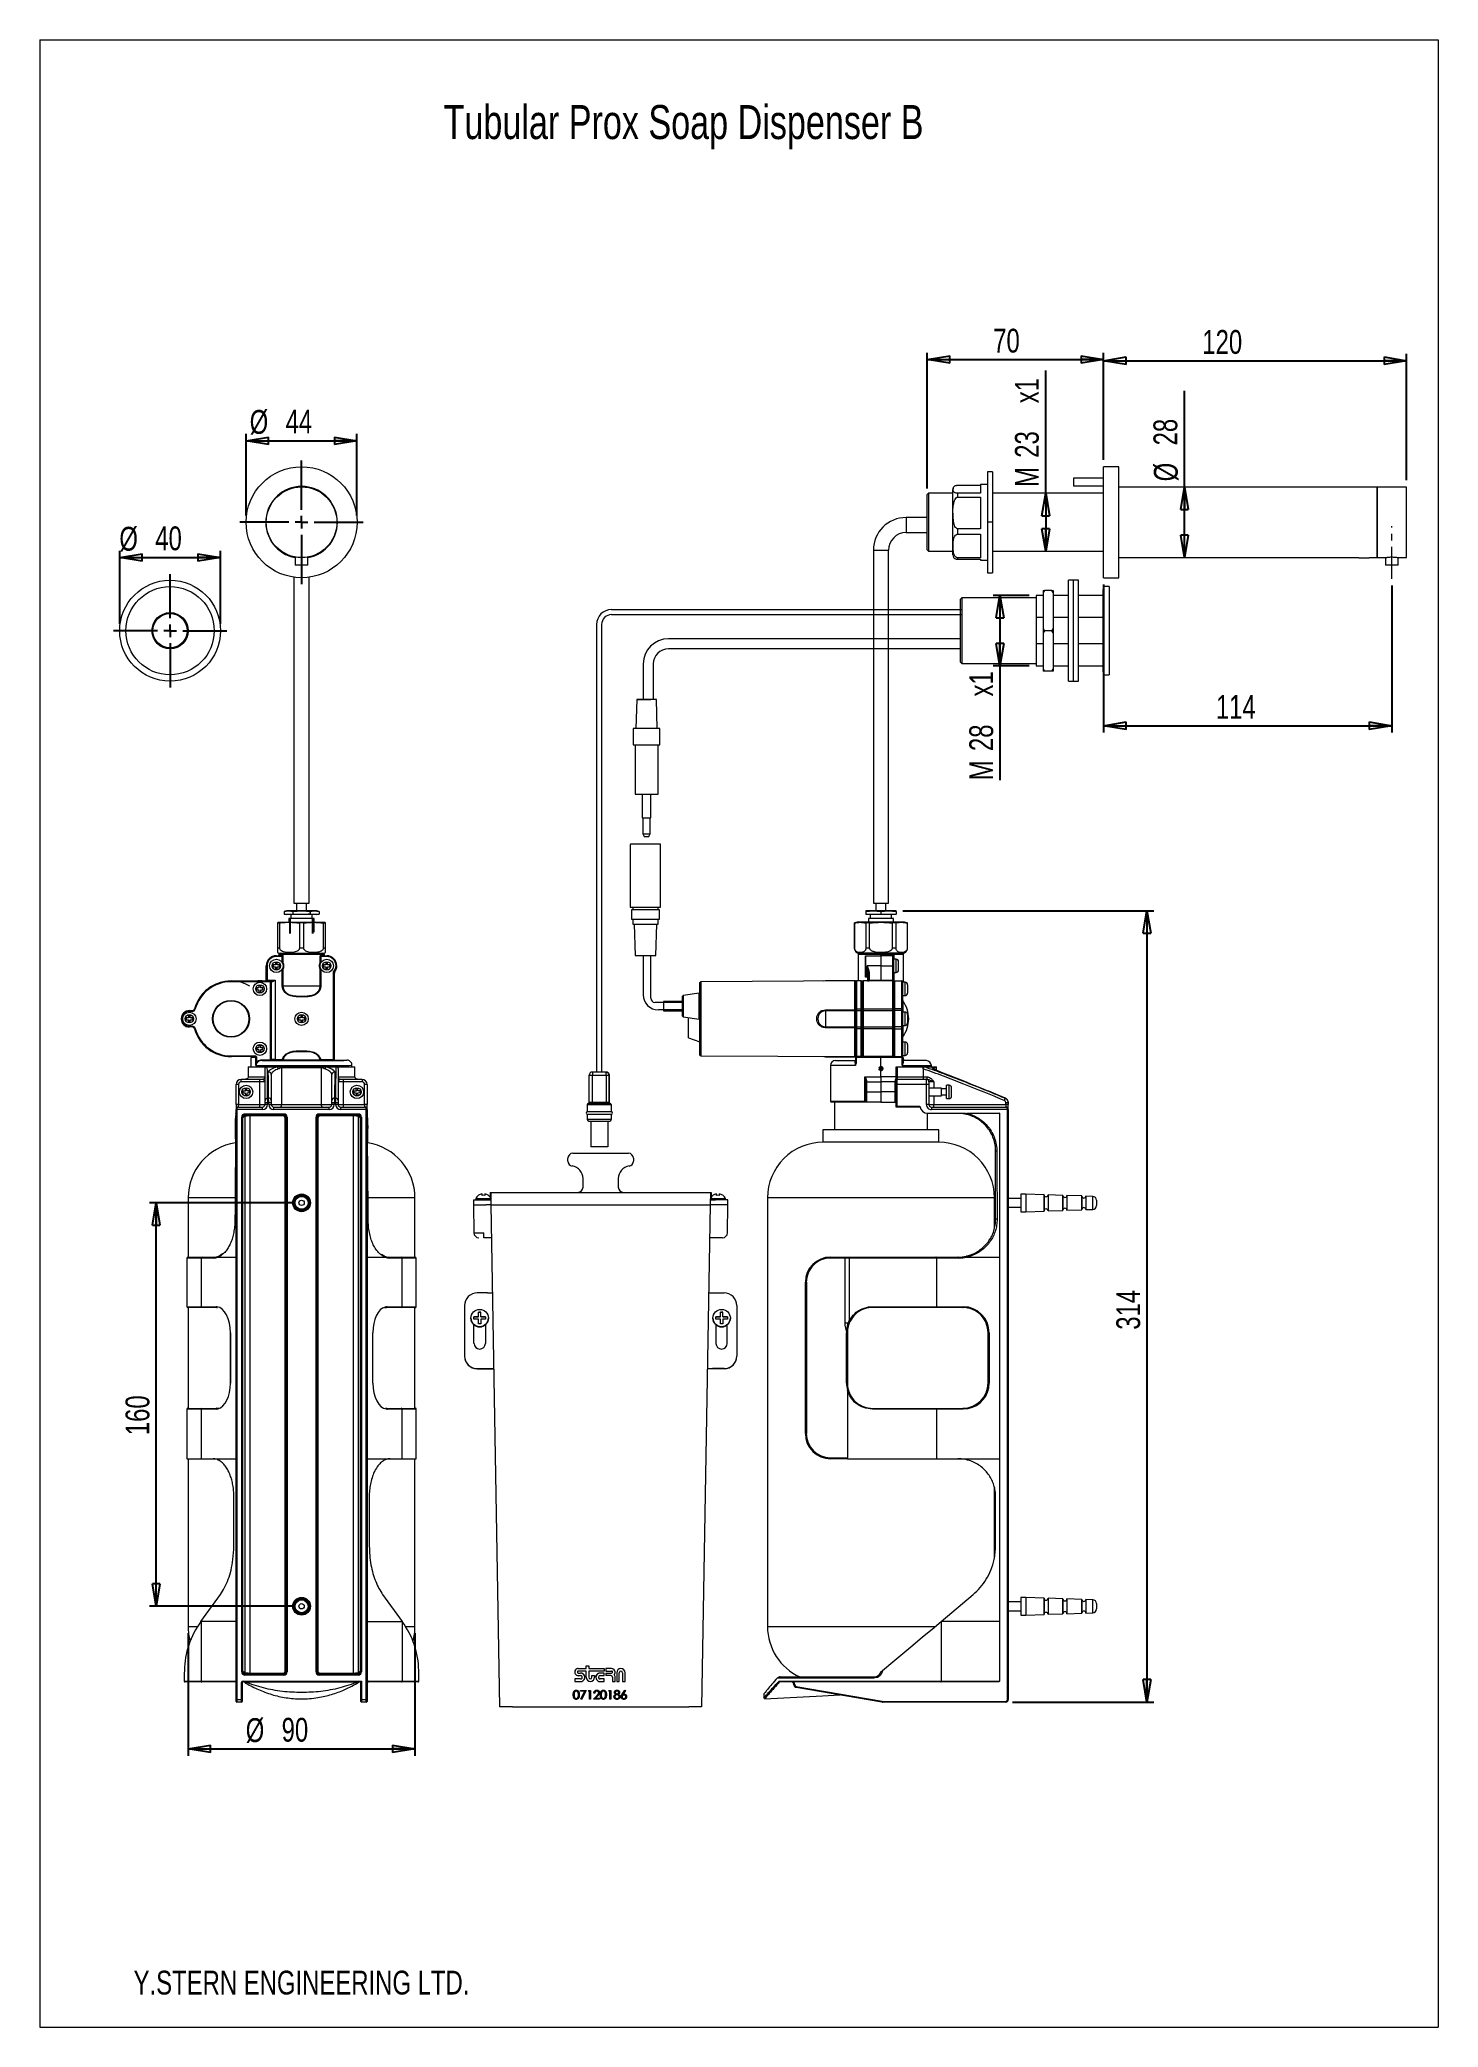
# Model space of a CAD drawing. Header units: millimetres. Extents: x 3 to 208, y 3 to 295.
import ezdxf

# ---------------------------------------------------------------- set-up
doc = ezdxf.new("R2010")
doc.units = ezdxf.units.MM
doc.linetypes.add('CENTERX2', pattern=[20.32, 12.7, -2.54, 2.54, -2.54])
doc.layers.add('DIM', color=176, linetype='Continuous')
doc.layers.add('LEVEL0', color=179, linetype='Continuous')
doc.styles.add('SLDTEXTSTYLE0', font='TXT', dxfattribs={"width": 0.75})
doc.dimstyles.new('SLDDIMSTYLE0', dxfattribs={"dimtxt": 3.5, "dimasz": 3.302, "dimexe": 0, "dimexo": 0.0625, "dimgap": 0.875, "dimtad": 1, "dimdec": 0, "dimlfac": 2.7, "dimrnd": 1e-09, "dimzin": 12, "dimdsep": 46, "dimtxsty": 'SLDTEXTSTYLE0', "dimblk1": 'CLOSED', "dimblk2": 'CLOSED', "dimsah": 1, "dimcen": 0.09, "dimadec": 0, "dimazin": 3, "dimtfac": 1, "dimtdec": 0, "dimtofl": 0, "dimtmove": 0, "dimatfit": 3, "dimldrblk": 'CLOSED', "dimfxl": 0, "dimfrac": 2, "dimtolj": 1, "dimtzin": 12, "dimarcsym": 0})
doc.dimstyles.new('SLDDIMSTYLE1', dxfattribs={"dimtxt": 3.5, "dimasz": 3.302, "dimexe": 0, "dimexo": 0.0625, "dimgap": 0.875, "dimtad": 1, "dimdec": 0, "dimlfac": 2.7, "dimrnd": 1e-09, "dimzin": 12, "dimdsep": 46, "dimtxsty": 'SLDTEXTSTYLE0', "dimblk1": 'CLOSED', "dimblk2": 'CLOSED', "dimsah": 1, "dimcen": 0.09, "dimadec": 0, "dimazin": 3, "dimtfac": 1, "dimtofl": 0, "dimtmove": 0, "dimatfit": 3, "dimldrblk": 'CLOSED', "dimfxl": 0, "dimfrac": 2, "dimtolj": 1, "dimtzin": 12, "dimarcsym": 0})

msp = doc.modelspace()

# ---------------------------------------------------------------- texts
at = {"layer": 'LEVEL0', "color": 7, "style": 'SLDTEXTSTYLE0'}
for s, insert, char_height, attachment_point in [('Tubular Prox Soap Dispenser B', (97.51, 284.95), 5, 2), ('Y.STERN ENGINEERING LTD.', (66.05, 10.9), 3.5, 3)]:
    msp.add_mtext(s, dxfattribs=dict(at, insert=insert, char_height=char_height, attachment_point=attachment_point))

# ---------------------------------------------------------------- blocks, each defined once
blk = doc.blocks.new('_CLOSED')
at = {"color": 0, "linetype": 'ByBlock', "lineweight": -2}
for p, q in [((-1, 0.166667), (0, 0)), ((-1, 0.166667), (-1, -0.166667)), ((0, 0), (-1, -0.166667)), ((0, 0), (-1, 0))]:
    blk.add_line(p, q, dxfattribs=at)
blk = doc.blocks.new('_D')
at = {"layer": 'LEVEL0', "color": 7}
for p, q in [((159.24, 214.51), (159.24, 192.78)), ((201.58, 214.36), (201.58, 192.78)), ((159.24, 193.78), (201.58, 193.78))]:
    blk.add_line(p, q, dxfattribs=at)
at = {"layer": 'LEVEL0', "color": 7, "xscale": 3.302, "yscale": 3.302, "rotation": 180.0000000000004}
blk.add_blockref('_CLOSED', (159.24, 193.78), dxfattribs=at)
at = {"layer": 'LEVEL0', "color": 7, "xscale": 3.302, "yscale": 3.302}
blk.add_blockref('_CLOSED', (201.58, 193.78), dxfattribs=at)
at = {"layer": 'LEVEL0', "color": 7, "insert": (175.73, 198.29), "char_height": 3.5, "attachment_point": 1, "style": 'SLDTEXTSTYLE0'}
blk.add_mtext('114', dxfattribs=at)
blk = doc.blocks.new('_D_1')
at = {"layer": 'LEVEL0', "color": 7}
for p, q in [((159.24, 232.81), (159.24, 248.39)), ((203.76, 229.84), (203.76, 248.39)), ((159.24, 247.39), (203.76, 247.39))]:
    blk.add_line(p, q, dxfattribs=at)
at = {"layer": 'LEVEL0', "color": 7, "xscale": 3.302, "yscale": 3.302, "rotation": 180.0000000000004}
blk.add_blockref('_CLOSED', (159.24, 247.39), dxfattribs=at)
at = {"layer": 'LEVEL0', "color": 7, "xscale": 3.302, "yscale": 3.302}
blk.add_blockref('_CLOSED', (203.76, 247.39), dxfattribs=at)
at = {"layer": 'LEVEL0', "color": 7, "insert": (173.74, 251.9), "char_height": 3.5, "attachment_point": 1, "style": 'SLDTEXTSTYLE0'}
blk.add_mtext('120', dxfattribs=at)
blk = doc.blocks.new('_D_2')
at = {"layer": 'LEVEL0', "color": 7}
for p, q in [((133.32, 228.6), (133.32, 248.57)), ((159.24, 232.81), (159.24, 248.57)), ((133.32, 247.57), (159.24, 247.57))]:
    blk.add_line(p, q, dxfattribs=at)
at = {"layer": 'LEVEL0', "color": 7, "xscale": 3.302, "yscale": 3.302, "rotation": 180.0000000000004}
blk.add_blockref('_CLOSED', (133.32, 247.57), dxfattribs=at)
at = {"layer": 'LEVEL0', "color": 7, "xscale": 3.302, "yscale": 3.302}
blk.add_blockref('_CLOSED', (159.24, 247.57), dxfattribs=at)
at = {"layer": 'LEVEL0', "color": 7, "insert": (143.01, 252.09), "char_height": 3.5, "attachment_point": 1, "style": 'SLDTEXTSTYLE0'}
blk.add_mtext('70', dxfattribs=at)
blk = doc.blocks.new('_D_3')
at = {"layer": 'LEVEL0', "color": 7}
for q in [(150.73, 245.97), (150.73, 219.4)]:
    blk.add_line((150.73, 227.92), q, dxfattribs=at)
at = {"layer": 'LEVEL0', "color": 7, "xscale": 3.302, "yscale": 3.302}
for p, rotation in [((150.73, 227.92), 90.00000000000041), ((150.73, 219.4), 270.0000000000004)]:
    blk.add_blockref('_CLOSED', p, dxfattribs=dict(at, rotation=rotation))
at = {"layer": 'LEVEL0', "color": 7, "char_height": 3.5, "attachment_point": 1, "rotation": 90, "style": 'SLDTEXTSTYLE0'}
for s, insert in [('x1', (146.21, 241.14)), ('23', (146.21, 233.13)), ('M', (146.21, 228.84))]:
    blk.add_mtext(s, dxfattribs=dict(at, insert=insert))
blk = doc.blocks.new('_D_4')
at = {"layer": 'LEVEL0', "color": 7}
for p, q in [((148.32, 212.92), (143.01, 212.92)), ((144.01, 212.92), (144.01, 202.55)), ((148.32, 202.55), (143.01, 202.55)), ((144.01, 202.55), (144.01, 185.77))]:
    blk.add_line(p, q, dxfattribs=at)
at = {"layer": 'LEVEL0', "color": 7, "xscale": 3.302, "yscale": 3.302}
for p, rotation in [((144.01, 212.92), 90.0000000000004), ((144.01, 202.55), 270.0000000000004)]:
    blk.add_blockref('_CLOSED', p, dxfattribs=dict(at, rotation=rotation))
at = {"layer": 'LEVEL0', "color": 7, "char_height": 3.5, "attachment_point": 1, "rotation": 90, "style": 'SLDTEXTSTYLE0'}
for s, insert in [('x1', (139.5, 198.07)), ('28', (139.5, 190.05)), ('M', (139.5, 185.77))]:
    blk.add_mtext(s, dxfattribs=dict(at, insert=insert))
blk = doc.blocks.new('_D_5')
at = {"layer": 'LEVEL0', "color": 7}
for p, q in [((171.13, 228.84), (171.13, 242.97)), ((171.13, 218.47), (171.13, 228.84))]:
    blk.add_line(p, q, dxfattribs=at)
at = {"layer": 'LEVEL0', "color": 7, "xscale": 3.302, "yscale": 3.302}
for p, rotation in [((171.13, 228.84), 90.0000000000004), ((171.13, 218.47), 270.0000000000004)]:
    blk.add_blockref('_CLOSED', p, dxfattribs=dict(at, rotation=rotation))
at = {"layer": 'LEVEL0', "color": 7, "char_height": 3.5, "attachment_point": 1, "rotation": 90, "style": 'SLDTEXTSTYLE0'}
for s, insert in [('28', (166.56, 234.95)), ('%%c', (166.62, 229.67))]:
    blk.add_mtext(s, dxfattribs=dict(at, insert=insert))
blk = doc.blocks.new('_D_6')
at = {"layer": 'LEVEL0', "color": 7}
for p, q in [((129.74, 166.58), (166.61, 166.58)), ((165.61, 166.58), (165.61, 50.35)), ((145.85, 50.35), (166.61, 50.35))]:
    blk.add_line(p, q, dxfattribs=at)
at = {"layer": 'LEVEL0', "color": 7, "xscale": 3.302, "yscale": 3.302}
for p, rotation in [((165.61, 166.58), 90.0000000000004), ((165.61, 50.35), 270.0000000000004)]:
    blk.add_blockref('_CLOSED', p, dxfattribs=dict(at, rotation=rotation))
at = {"layer": 'LEVEL0', "color": 7, "insert": (161.1, 105.05), "char_height": 3.5, "attachment_point": 1, "rotation": 90, "style": 'SLDTEXTSTYLE0'}
blk.add_mtext('314', dxfattribs=at)
blk = doc.blocks.new('_D_7')
at = {"layer": 'LEVEL0', "color": 7}
for p, q in [((14.66, 208.73), (14.66, 219.48)), ((29.47, 208.73), (29.47, 219.48)), ((14.66, 218.48), (29.47, 218.48))]:
    blk.add_line(p, q, dxfattribs=at)
at = {"layer": 'LEVEL0', "color": 7, "xscale": 3.302, "yscale": 3.302, "rotation": 180.0000000000004}
blk.add_blockref('_CLOSED', (14.66, 218.48, 34.8), dxfattribs=at)
at = {"layer": 'LEVEL0', "color": 7, "xscale": 3.302, "yscale": 3.302}
blk.add_blockref('_CLOSED', (29.47, 218.48, 34.8), dxfattribs=at)
at = {"layer": 'LEVEL0', "color": 7, "char_height": 3.5, "attachment_point": 1, "style": 'SLDTEXTSTYLE0'}
for s, insert in [('%%c', (14.61, 222.99, 34.8)), ('40', (19.89, 223.05, 34.8))]:
    blk.add_mtext(s, dxfattribs=dict(at, insert=insert))
blk = doc.blocks.new('_D_8')
at = {"layer": 'LEVEL0', "color": 7}
for p, q in [((33.24, 224.66), (33.24, 236.63)), ((49.53, 224.66), (49.53, 236.63)), ((33.24, 235.63), (49.53, 235.63))]:
    blk.add_line(p, q, dxfattribs=at)
at = {"layer": 'LEVEL0', "color": 7, "xscale": 3.302, "yscale": 3.302, "rotation": 180.0000000000004}
blk.add_blockref('_CLOSED', (33.24, 235.63, 34.8), dxfattribs=at)
at = {"layer": 'LEVEL0', "color": 7, "xscale": 3.302, "yscale": 3.302}
blk.add_blockref('_CLOSED', (49.53, 235.63, 34.8), dxfattribs=at)
at = {"layer": 'LEVEL0', "color": 7, "char_height": 3.5, "attachment_point": 1, "style": 'SLDTEXTSTYLE0'}
for s, insert in [('%%c', (33.76, 240.15, 34.8)), ('44', (39.04, 240.2, 34.8))]:
    blk.add_mtext(s, dxfattribs=dict(at, insert=insert))
blk = doc.blocks.new('_D_9')
at = {"layer": 'LEVEL0', "color": 7}
for p, q in [((40.39, 123.69), (19.03, 123.69)), ((20.03, 64.43), (20.03, 123.69)), ((40.39, 64.43), (19.03, 64.43))]:
    blk.add_line(p, q, dxfattribs=at)
at = {"layer": 'LEVEL0', "color": 7, "xscale": 3.302, "yscale": 3.302}
for p, rotation in [((20.03, 123.69, 34.8), 90.0000000000008), ((20.03, 64.43, 34.8), 270.0000000000008)]:
    blk.add_blockref('_CLOSED', p, dxfattribs=dict(at, rotation=rotation))
at = {"layer": 'LEVEL0', "color": 7, "insert": (15.52, 89.56, 34.8), "char_height": 3.5, "attachment_point": 1, "rotation": 90, "style": 'SLDTEXTSTYLE0'}
blk.add_mtext('160', dxfattribs=at)
blk = doc.blocks.new('_D_10')
at = {"layer": 'LEVEL0', "color": 7}
for p, q in [((24.72, 60.46), (24.72, 42.48)), ((58.05, 60.46), (58.05, 42.48)), ((24.72, 43.48), (58.05, 43.48))]:
    blk.add_line(p, q, dxfattribs=at)
at = {"layer": 'LEVEL0', "color": 7, "xscale": 3.302, "yscale": 3.302, "rotation": 180.0000000000004}
blk.add_blockref('_CLOSED', (24.72, 43.48, 34.8), dxfattribs=at)
at = {"layer": 'LEVEL0', "color": 7, "xscale": 3.302, "yscale": 3.302}
blk.add_blockref('_CLOSED', (58.05, 43.48, 34.8), dxfattribs=at)
at = {"layer": 'LEVEL0', "color": 7, "char_height": 3.5, "attachment_point": 1, "style": 'SLDTEXTSTYLE0'}
for s, insert in [('%%c', (33.18, 47.99, 34.8)), ('90', (38.46, 48.04, 34.8))]:
    blk.add_mtext(s, dxfattribs=dict(at, insert=insert))
blk = doc.blocks.new('SW_CENTERMARKSYMBOL_0')
at = {"layer": 'LEVEL0', "color": 0}
for p, q in [((0, 1.85), (0, 9.07)), ((-1.85, 0), (-9.07, 0)), ((0, 0), (-0.93, 0)), ((0, 0), (0, 0.93)), ((0, 0), (0, -0.93)), ((0, 0), (0.93, 0)), ((1.85, 0), (9.07, 0)), ((0, -1.85), (0, -9.07))]:
    blk.add_line(p, q, dxfattribs=at)
blk = doc.blocks.new('SW_CENTERMARKSYMBOL_1')
at = {"layer": 'LEVEL0', "color": 0}
for p, q in [((0, 1.85), (0, 8.33)), ((-1.85, 0), (-8.33, 0)), ((0, 0), (-0.93, 0)), ((0, 0), (0, 0.93)), ((0, 0), (0, -0.93)), ((0, 0), (0.93, 0)), ((1.85, 0), (8.33, 0)), ((0, -1.85), (0, -8.33))]:
    blk.add_line(p, q, dxfattribs=at)

# ---------------------------------------------------------------- dimensions: what is measured, and where the dimension line sits
at = {"layer": 'LEVEL0', "color": 7}
for base, p1, p2, dimstyle, picture, middle in [((159.24, 247.57), (133.32, 227.6), (159.24, 231.81), 'SLDDIMSTYLE1', '_D_2', (147.02, 247.57)), ((203.76, 247.39), (159.24, 231.81), (203.76, 228.84), 'SLDDIMSTYLE1', '_D_1', (179.04, 247.39)), ((201.58, 193.78), (159.24, 215.51), (201.58, 215.36), 'SLDDIMSTYLE0', '_D', (181.03, 193.78))]:
    dim = msp.add_linear_dim(base=base, p1=p1, p2=p2, dimstyle=dimstyle, dxfattribs=at)
    dim.commit()
    dim.dimension.update_dxf_attribs({"geometry": picture, "text_midpoint": middle, "dimtype": 160})
for base, p1, p2, angle, text, picture, middle in [((150.73, 219.4), (161.09, 227.92), (159.45, 219.4), 90, 'M<>x1', '_D_3', (150.73, 237.41)), ((171.13, 228.84), (164.3, 218.47), (161.09, 228.84), 90, '%%c<>', '_D_5', (171.13, 236.32)), ((144.01, 202.55), (149.32, 212.92), (149.32, 202.55), 90, 'M<>x1', '_D_4', (144.01, 194.33)), ((58.05, 43.48), (24.72, 61.46), (58.05, 61.46), 0, '%%c<>', '_D_10', (39.83, 43.48))]:
    dim = msp.add_linear_dim(base=base, p1=p1, p2=p2, angle=angle, text=text, dimstyle='SLDDIMSTYLE0', dxfattribs=at)
    dim.commit()
    dim.dimension.update_dxf_attribs({"geometry": picture, "text_midpoint": middle, "dimtype": 160})
for base, p1, p2, dimstyle, picture, middle in [((49.53, 235.63), (33.24, 223.66), (49.53, 223.66), 'SLDDIMSTYLE1', '_D_8', (40.4, 235.63)), ((29.47, 218.48), (14.66, 207.73), (29.47, 207.73), 'SLDDIMSTYLE0', '_D_7', (21.26, 218.48))]:
    dim = msp.add_linear_dim(base=base, p1=p1, p2=p2, text='%%c<>', dimstyle=dimstyle, dxfattribs=at)
    dim.commit()
    dim.dimension.update_dxf_attribs({"geometry": picture, "text_midpoint": middle, "dimtype": 160})
for base, p1, p2, picture, middle in [((165.61, 50.35), (128.74, 166.58), (144.85, 50.35), '_D_6', (165.61, 110.35)), ((20.03, 123.69), (41.39, 64.43), (41.39, 123.69), '_D_9', (20.03, 94.86))]:
    dim = msp.add_linear_dim(base=base, p1=p1, p2=p2, angle=90, dimstyle='SLDDIMSTYLE0', dxfattribs=at)
    dim.commit()
    dim.dimension.update_dxf_attribs({"geometry": picture, "text_midpoint": middle, "dimtype": 160})

# ---------------------------------------------------------------- linework, layer by layer
at = {"color": 7, "linetype": 'Continuous', "lineweight": 15}
for p, q in [((142.91, 231.07), (142.17, 231.07)), ((142.17, 231.07), (142.17, 223.66)), ((142.91, 231.07), (142.91, 223.66)), ((161.47, 231.81), (159.24, 231.81)), ((159.24, 215.51), (159.24, 231.81)), ((161.47, 215.51), (161.47, 231.81)), ((133.5, 227.92), (133.32, 227.73)), ((133.32, 219.59), (133.32, 227.73)), ((136.97, 227.92), (133.5, 227.92)), ((133.5, 227.92), (133.5, 219.4)), ((137.1, 224.98), (137.1, 228.45)), ((137.84, 229.1), (141.17, 229.1)), ((141.17, 227.92), (137.84, 227.92)), ((142.17, 229.22), (141.17, 229.22)), ((141.17, 229.22), (141.17, 227.92)), ((159.24, 227.92), (142.91, 227.92)), ((159.24, 230.13), (154.8, 230.13)), ((154.8, 230.13), (154.8, 229.02)), ((154.8, 229.02), (159.24, 229.02)), ((199.43, 228.84), (161.47, 228.84)), ((203.76, 228.84), (199.43, 228.84)), ((199.43, 223.66), (199.43, 228.84)), ((199.43, 228.84), (199.43, 218.47)), ((203.76, 223.66), (203.76, 228.84)), ((137.84, 227.36), (141.17, 227.36)), ((141.17, 227.36), (141.17, 222.7)), ((133.32, 224.37), (130.22, 224.37)), ((130.22, 222.15), (133.32, 222.15)), ((141.17, 222.7), (137.84, 222.7)), ((137.84, 221.92), (141.17, 221.92)), ((141.17, 221.92), (141.17, 218.44)), ((142.17, 223.66), (142.17, 216.25)), ((142.91, 223.66), (142.91, 216.25)), ((199.43, 218.47), (199.43, 223.66)), ((203.76, 218.47), (203.76, 223.66)), ((125.41, 219.55), (125.41, 167.69)), ((127.63, 167.69), (127.63, 219.55)), ((133.32, 219.59), (133.5, 219.4)), ((133.5, 219.4), (137.1, 219.4)), ((142.91, 219.4), (159.24, 219.4)), ((40.28, 218.59), (40.28, 218.54)), ((40.46, 218.52), (40.28, 218.56)), ((40.46, 218.56), (40.46, 217.36)), ((42.12, 217.36), (40.46, 217.36)), ((42.31, 217.36), (42.12, 217.36)), ((42.31, 217.36), (42.31, 218.56)), ((141.17, 218.44), (137.84, 218.44)), ((137.84, 218.22), (141.17, 218.22)), ((141.17, 218.22), (141.17, 218.1)), ((141.17, 218.1), (142.17, 218.1)), ((142.17, 216.25), (142.91, 216.25)), ((161.47, 218.47), (162.95, 218.47)), ((162.95, 218.47), (164.4, 218.47)), ((164.4, 218.47), (164.43, 218.47)), ((164.43, 218.47), (196.76, 218.47)), ((196.76, 218.47), (196.76, 218.44)), ((196.76, 218.44), (198.24, 218.44)), ((198.24, 218.44), (198.24, 218.47)), ((198.24, 218.47), (199.43, 218.47)), ((199.43, 218.47), (200.65, 218.47)), ((200.65, 218.47), (200.65, 217.36)), ((202.5, 217.36), (200.65, 217.36)), ((202.5, 217.36), (202.5, 218.47)), ((202.5, 218.47), (203.76, 218.47)), ((40.27, 215.59), (40.27, 167.69)), ((42.5, 167.69), (42.5, 215.59)), ((150.54, 213.66), (150.35, 213.32)), ((150.35, 213.66), (150.54, 213.66)), ((150.35, 213.66), (150.35, 213.32)), ((150.35, 213.32), (150.35, 208.07)), ((151.65, 213.66), (150.54, 213.66)), ((151.84, 213.32), (151.65, 213.66)), ((151.65, 213.66), (151.84, 213.66)), ((151.84, 213.66), (151.84, 213.32)), ((151.84, 213.32), (151.84, 208.07)), ((154.8, 215.14), (154.06, 215.14)), ((154.06, 200.32), (154.06, 215.14)), ((155.54, 215.14), (154.8, 215.14)), ((154.8, 200.32), (154.8, 215.14)), ((155.54, 200.32), (155.54, 215.14)), ((159.24, 215.51), (161.47, 215.51)), ((160.06, 214.21), (159.24, 214.21)), ((159.24, 214.21), (159.24, 201.25)), ((160.06, 214.21), (160.06, 201.25)), ((138.39, 212.55), (138.21, 212.36)), ((138.21, 203.1), (138.21, 212.36)), ((149.32, 212.55), (138.39, 212.55)), ((138.39, 212.55), (138.39, 202.92)), ((150.35, 212.92), (149.32, 212.92)), ((149.32, 212.92), (149.32, 209.66)), ((154.06, 212.92), (151.84, 212.92)), ((159.1, 212.92), (155.54, 212.92)), ((149.32, 209.66), (149.32, 207.73)), ((150.35, 209.66), (149.32, 209.66)), ((149.32, 207.73), (149.32, 205.81)), ((150.35, 208.07), (150.54, 207.73)), ((150.35, 208.07), (150.35, 207.4)), ((150.54, 207.73), (150.35, 207.4)), ((150.35, 207.4), (150.35, 202.14)), ((151.65, 207.73), (150.54, 207.73)), ((151.65, 207.73), (151.84, 208.07)), ((151.84, 207.4), (151.65, 207.73)), ((154.06, 209.66), (151.84, 209.66)), ((151.84, 208.07), (151.84, 207.4)), ((151.84, 207.4), (151.84, 202.14)), ((159.1, 209.66), (155.54, 209.66)), ((150.35, 205.81), (149.32, 205.81)), ((149.32, 205.81), (149.32, 202.55)), ((154.06, 205.81), (151.84, 205.81)), ((159.1, 205.81), (155.54, 205.81)), ((138.21, 203.1), (138.39, 202.92)), ((138.39, 202.92), (149.32, 202.92)), ((149.32, 202.55), (150.35, 202.55)), ((150.35, 202.14), (150.54, 201.81)), ((150.35, 202.14), (150.35, 201.81)), ((150.54, 201.81), (150.35, 201.81)), ((151.65, 201.81), (150.54, 201.81)), ((151.65, 201.81), (151.84, 202.14)), ((151.84, 201.81), (151.65, 201.81)), ((151.84, 202.55), (154.06, 202.55)), ((151.84, 202.14), (151.84, 201.81)), ((155.54, 202.55), (159.1, 202.55)), ((154.06, 200.32), (154.8, 200.32)), ((154.8, 200.32), (155.54, 200.32)), ((159.24, 201.25), (160.06, 201.25)), ((39.16, 166.58), (38.82, 166.48)), ((38.82, 166.48), (39.46, 166.58)), ((38.82, 166.48), (38.82, 166.11)), ((39.46, 166.58), (39.16, 166.58)), ((39.46, 166.58), (40.1, 166.48)), ((41.39, 166.58), (39.46, 166.58)), ((40.1, 166.48), (41.39, 166.58)), ((40.1, 166.48), (40.1, 166.11)), ((40.27, 167.69), (42.5, 167.69)), ((40.65, 167.69), (40.65, 166.58)), ((43.31, 166.58), (41.39, 166.58)), ((42.13, 166.58), (42.13, 167.69)), ((42.67, 166.48), (43.31, 166.58)), ((42.67, 166.48), (42.67, 166.11)), ((43.31, 166.58), (43.95, 166.48)), ((43.61, 166.58), (43.31, 166.58)), ((43.95, 166.48), (43.61, 166.58)), ((43.95, 166.48), (43.95, 166.11)), ((124.3, 166.48), (125.41, 166.58)), ((124.3, 166.58), (124.3, 166.48)), ((125.41, 166.58), (124.3, 166.58)), ((124.3, 166.48), (124.3, 166.11)), ((125.41, 167.69), (127.63, 167.69)), ((125.41, 166.58), (126.52, 166.48)), ((127.63, 166.58), (125.41, 166.58)), ((125.78, 167.69), (125.78, 166.58)), ((126.52, 166.48), (127.63, 166.58)), ((126.52, 166.48), (126.52, 166.11)), ((127.26, 166.58), (127.26, 167.69)), ((127.63, 166.58), (128.74, 166.48)), ((128.74, 166.58), (127.63, 166.58)), ((128.74, 166.48), (128.74, 166.58)), ((128.74, 166.48), (128.74, 166.11)), ((38.19, 164.8), (37.87, 164.8)), ((37.87, 164.8), (38.19, 164.8)), ((37.87, 164.8), (37.87, 161.09)), ((37.91, 164.91), (44.86, 164.91)), ((39.53, 164.89), (38.19, 164.8)), ((38.19, 161.09), (38.19, 164.8)), ((38.37, 164.91), (39.53, 164.91)), ((38.82, 166.11), (39.16, 166.02)), ((39.46, 166.02), (38.82, 166.11)), ((39.46, 166.02), (39.16, 166.02)), ((40.1, 166.11), (39.46, 166.02)), ((41.39, 166.02), (39.46, 166.02)), ((39.53, 165.46), (39.53, 164.91)), ((43.24, 165.46), (39.53, 165.46)), ((39.81, 166.02), (39.81, 165.46)), ((41.39, 166.02), (40.1, 166.11)), ((41.71, 164.8), (41.06, 164.8)), ((41.06, 164.8), (41.06, 161.09)), ((43.31, 166.02), (41.39, 166.02)), ((41.71, 161.09), (41.71, 164.8)), ((43.31, 166.02), (42.67, 166.11)), ((42.96, 165.46), (42.96, 166.02)), ((43.24, 163.43), (43.24, 165.46)), ((44.58, 164.8), (43.24, 164.9)), ((43.95, 166.11), (43.31, 166.02)), ((43.61, 166.02), (43.31, 166.02)), ((43.61, 166.02), (43.95, 166.11)), ((44.9, 164.8), (44.58, 164.8)), ((44.58, 164.8), (44.9, 164.8)), ((44.58, 164.8), (44.58, 161.09)), ((44.9, 161.09), (44.9, 164.8)), ((123.04, 164.91), (122.63, 164.8)), ((122.63, 164.8), (122.63, 161.09)), ((122.64, 164.8), (122.63, 164.8)), ((122.64, 161.09), (122.64, 164.8)), ((124.78, 164.91), (123.04, 164.91)), ((125.41, 166.02), (124.3, 166.11)), ((124.3, 166.11), (124.3, 166.02)), ((125.41, 166.02), (124.3, 166.02)), ((124.86, 164.8), (124.3, 164.8)), ((124.3, 164.8), (124.3, 161.09)), ((124.67, 165.46), (124.67, 164.91)), ((128.37, 165.46), (124.67, 165.46)), ((130, 164.91), (124.78, 164.91)), ((124.86, 161.09), (124.86, 164.8)), ((124.95, 166.02), (124.95, 165.46)), ((126.52, 166.11), (125.41, 166.02)), ((127.63, 166.02), (125.41, 166.02)), ((127.63, 166.02), (126.52, 166.11)), ((128.74, 166.11), (127.63, 166.02)), ((128.74, 166.02), (127.63, 166.02)), ((128.09, 165.46), (128.09, 166.02)), ((128.18, 164.8), (128.18, 161.09)), ((128.74, 164.8), (128.18, 164.8)), ((128.37, 164.91), (128.37, 165.46)), ((128.74, 166.02), (128.74, 166.11)), ((128.74, 161.09), (128.74, 164.8)), ((130.41, 164.8), (130, 164.91)), ((130.41, 164.8), (130.39, 164.8)), ((130.39, 164.8), (130.39, 161.09)), ((130.41, 161.09), (130.41, 164.8)), ((36.2, 156.39), (36.2, 158.5)), ((37.55, 158.63), (37.22, 158.63)), ((37.22, 158.63), (37.22, 158.37)), ((37.22, 158.37), (37.55, 158.37)), ((37.55, 158.96), (37.55, 158.63)), ((37.81, 158.96), (37.55, 158.96)), ((37.55, 158.37), (37.55, 158.04)), ((37.55, 158.04), (37.81, 158.04)), ((37.68, 159.98), (38.41, 159.98)), ((37.81, 158.63), (37.81, 158.96)), ((38.15, 158.63), (37.81, 158.63)), ((37.81, 158.04), (37.81, 158.37)), ((37.81, 158.37), (38.15, 158.37)), ((38.05, 160.17), (38.05, 160.09)), ((38.15, 158.37), (38.15, 158.63)), ((38.24, 160.35), (44.53, 160.35)), ((44.36, 159.98), (45.09, 159.98)), ((44.96, 158.63), (44.63, 158.63)), ((44.63, 158.63), (44.63, 158.37)), ((44.63, 158.37), (44.96, 158.37)), ((44.72, 160.17), (44.72, 160.09)), ((44.96, 158.96), (44.96, 158.63)), ((45.22, 158.96), (44.96, 158.96)), ((44.96, 158.37), (44.96, 158.04)), ((44.96, 158.04), (45.22, 158.04)), ((45.22, 158.63), (45.22, 158.96)), ((45.55, 158.63), (45.22, 158.63)), ((45.22, 158.04), (45.22, 158.37)), ((45.22, 158.37), (45.55, 158.37)), ((45.55, 158.37), (45.55, 158.63)), ((123.19, 160.17), (123.19, 156.28)), ((124.95, 160.35), (123.37, 160.35)), ((123.37, 160.35), (126.52, 160.35)), ((124.26, 159.98), (124.3, 159.98)), ((124.3, 157.02), (124.3, 159.98)), ((124.3, 159.98), (126.52, 159.98)), ((129.67, 160.35), (124.95, 160.35)), ((126.52, 160.35), (129.67, 160.35)), ((126.52, 160.17), (126.52, 160.35)), ((126.52, 160.17), (126.52, 160.09)), ((126.52, 159.98), (126.52, 160.09)), ((128.26, 159.98), (126.52, 159.98)), ((126.52, 159.98), (126.52, 158.5)), ((126.52, 158.5), (126.52, 156.39)), ((128.37, 159.87), (128.37, 158.5)), ((128.74, 159.48), (128.37, 159.48)), ((128.37, 158.5), (128.37, 156.45)), ((129.11, 157.89), (129.11, 159.11)), ((129.85, 156.1), (129.85, 160.17)), ((31.02, 156.28), (36.83, 156.28)), ((35.13, 155.25), (34.8, 155.25)), ((34.8, 155.25), (34.8, 154.99)), ((34.8, 154.99), (35.13, 154.99)), ((35.13, 155.58), (35.13, 155.25)), ((35.39, 155.58), (35.13, 155.58)), ((35.13, 154.99), (35.13, 154.66)), ((35.39, 155.25), (35.39, 155.58)), ((35.72, 155.25), (35.39, 155.25)), ((35.39, 154.99), (35.72, 154.99)), ((35.39, 154.66), (35.39, 154.99)), ((35.72, 154.99), (35.72, 155.25)), ((36.35, 156.32), (36.27, 156.32)), ((36.83, 156.28), (37, 156.28)), ((36.94, 156.17), (36.94, 144.73)), ((46.2, 157.53), (46.2, 144.74)), ((99.93, 150.72), (99.93, 156.05)), ((122.7, 156.28), (100.04, 156.16)), ((122.7, 156.32), (118.36, 156.28)), ((122.82, 156.21), (122.82, 156.17)), ((122.82, 152.17), (122.82, 156.17)), ((123.63, 156.28), (122.93, 156.28)), ((123.63, 156.28), (123.7, 156.28)), ((123.7, 156.28), (123.89, 156.28)), ((123.74, 156.17), (123.74, 152.17)), ((123.78, 152.17), (123.78, 156.17)), ((128.26, 156.28), (123.89, 156.28)), ((124.3, 157.02), (124.48, 157.02)), ((124.3, 156.95), (124.3, 157.02)), ((124.67, 156.43), (124.67, 157.55)), ((124.67, 156.39), (124.67, 156.43)), ((126.52, 156.32), (124.78, 156.32)), ((126.52, 156.32), (126.52, 156.39)), ((128.4, 156.32), (126.52, 156.32)), ((126.52, 156.28), (126.52, 156.32)), ((128.26, 156.28), (128.45, 156.28)), ((128.37, 157.52), (128.74, 157.52)), ((128.37, 156.46), (128.37, 156.45)), ((128.37, 156.45), (128.37, 156.39)), ((128.37, 156.17), (128.37, 152.17)), ((128.44, 156.29), (128.4, 156.32)), ((128.41, 152.17), (128.41, 156.17)), ((128.45, 156.28), (128.52, 156.28)), ((128.52, 156.28), (129.59, 156.28)), ((129.7, 156.17), (129.7, 152.17)), ((130.07, 156.1), (129.7, 156.1)), ((130.45, 154.51), (130.45, 155.73)), ((24.9, 151.93), (25.3, 151.93)), ((35.13, 154.66), (35.39, 154.66)), ((97.37, 153.27), (94.58, 153.27)), ((94.58, 151.89), (97.37, 151.89)), ((97.37, 151.12), (97.37, 154.04)), ((99.83, 154.48), (97.47, 154.15)), ((118.36, 151.89), (122.7, 151.93)), ((122.82, 151.82), (122.82, 152.17)), ((122.82, 152.04), (122.82, 151.82)), ((122.82, 149.63), (122.82, 151.82)), ((122.93, 151.93), (123.63, 151.93)), ((123.74, 152.17), (123.74, 151.82)), ((123.74, 151.82), (123.74, 149.63)), ((123.78, 151.82), (123.78, 152.17)), ((123.78, 149.63), (123.78, 151.82)), ((123.89, 151.93), (128.26, 151.93)), ((128.37, 152.17), (128.37, 151.82)), ((128.37, 151.82), (128.37, 149.63)), ((128.41, 151.82), (128.41, 152.17)), ((128.41, 149.63), (128.41, 151.82)), ((129.59, 151.93), (128.52, 151.93)), ((129.7, 154.14), (130.07, 154.14)), ((129.7, 152.17), (129.7, 151.82)), ((129.7, 151.82), (129.7, 149.63)), ((24.77, 150.85), (24.44, 150.85)), ((24.44, 150.85), (24.44, 150.59)), ((24.44, 150.59), (24.77, 150.59)), ((24.77, 151.19), (24.77, 150.85)), ((25.03, 151.19), (24.77, 151.19)), ((24.77, 150.59), (24.77, 150.26)), ((24.77, 150.26), (25.03, 150.26)), ((25.3, 149.52), (24.9, 149.52)), ((25.03, 150.85), (25.03, 151.19)), ((25.37, 150.85), (25.03, 150.85)), ((25.03, 150.26), (25.03, 150.59)), ((25.03, 150.59), (25.37, 150.59)), ((25.37, 150.59), (25.37, 150.85)), ((41.26, 150.85), (40.92, 150.85)), ((40.92, 150.85), (40.92, 150.59)), ((40.92, 150.59), (41.26, 150.59)), ((41.26, 151.19), (41.26, 150.85)), ((41.52, 151.19), (41.26, 151.19)), ((41.26, 150.59), (41.26, 150.26)), ((41.26, 150.26), (41.52, 150.26)), ((41.52, 150.85), (41.52, 151.19)), ((41.85, 150.85), (41.52, 150.85)), ((41.52, 150.26), (41.52, 150.59)), ((41.52, 150.59), (41.85, 150.59)), ((41.85, 150.59), (41.85, 150.85)), ((97.47, 151.01), (99.83, 150.67)), ((98.26, 147.92), (98.26, 150.89)), ((99.93, 145.4), (99.93, 150.72)), ((117.26, 150.67), (117.26, 150.78)), ((118.36, 149.56), (122.7, 149.52)), ((122.82, 149.63), (122.82, 149.41)), ((122.82, 149.28), (122.82, 149.63)), ((122.82, 145.28), (122.82, 149.28)), ((122.93, 149.52), (123.63, 149.52)), ((123.74, 149.63), (123.74, 149.28)), ((123.74, 149.28), (123.74, 145.28)), ((123.78, 149.28), (123.78, 149.63)), ((123.78, 145.28), (123.78, 149.28)), ((123.89, 149.52), (128.26, 149.52)), ((128.37, 149.63), (128.37, 149.28)), ((128.37, 149.28), (128.37, 145.28)), ((128.41, 149.28), (128.41, 149.63)), ((128.41, 145.28), (128.41, 149.28)), ((129.59, 149.52), (128.52, 149.52)), ((130.07, 151.71), (129.7, 151.71)), ((129.7, 149.74), (130.07, 149.74)), ((129.7, 149.63), (129.7, 149.28)), ((129.7, 149.28), (129.7, 145.28)), ((130.45, 150.11), (130.45, 151.34)), ((35.13, 146.46), (34.8, 146.46)), ((34.8, 146.46), (34.8, 146.2)), ((34.8, 146.2), (35.13, 146.2)), ((35.13, 146.79), (35.13, 146.46)), ((35.39, 146.79), (35.13, 146.79)), ((35.13, 146.2), (35.13, 145.87)), ((35.39, 146.46), (35.39, 146.79)), ((35.72, 146.46), (35.39, 146.46)), ((35.39, 145.87), (35.39, 146.2)), ((35.39, 146.2), (35.72, 146.2)), ((35.72, 146.2), (35.72, 146.46)), ((98.26, 147.92), (99.93, 147.33)), ((130.07, 147.31), (129.7, 147.31)), ((130.45, 145.72), (130.45, 146.94)), ((34.52, 145.17), (31.02, 145.17)), ((33.55, 143.67), (33.55, 142.21)), ((33.55, 143.67), (36.3, 143.67)), ((33.56, 143.69), (37.84, 143.69)), ((33.98, 143.69), (33.98, 145.02)), ((34.09, 145.13), (34.3, 145.13)), ((35.13, 145.87), (35.39, 145.87)), ((37.84, 143.69), (38.46, 143.69)), ((38.46, 143.69), (44.31, 143.69)), ((44.31, 143.69), (44.93, 143.69)), ((44.93, 143.69), (49.21, 143.69)), ((46.28, 144.65), (48.05, 144.65)), ((46.31, 144.64), (48.05, 144.64)), ((46.48, 143.67), (49.22, 143.67)), ((48.79, 143.69), (48.79, 143.9)), ((48.79, 143.69), (48.79, 143.9)), ((49.23, 142.21), (49.23, 143.67)), ((100.04, 145.29), (122.7, 145.17)), ((118.36, 145.16), (122.7, 145.13)), ((119.11, 143.85), (119.11, 138.61)), ((122.82, 145.28), (122.82, 145.24)), ((122.82, 145.06), (122.82, 145.28)), ((122.82, 144.29), (122.82, 145.06)), ((123.63, 145.17), (122.93, 145.17)), ((123.23, 145.15), (123.23, 145.15)), ((123.48, 145.13), (126.52, 145.13)), ((123.7, 145.17), (123.63, 145.17)), ((123.89, 145.17), (123.7, 145.17)), ((128.26, 145.17), (123.89, 145.17)), ((126.26, 143.5), (126.26, 143.32)), ((126.45, 143.32), (126.26, 143.32)), ((126.52, 143.69), (126.45, 143.69)), ((126.52, 143.32), (126.45, 143.32)), ((126.45, 143.13), (126.52, 143.13)), ((126.52, 145.13), (126.52, 145.17)), ((126.52, 145.02), (126.52, 145.13)), ((126.52, 145.13), (128.67, 145.13)), ((126.52, 143.69), (126.52, 145.02)), ((126.52, 143.69), (126.59, 143.69)), ((126.52, 143.69), (126.52, 143.32)), ((126.52, 143.32), (126.59, 143.32)), ((126.59, 143.13), (126.52, 143.13)), ((126.52, 142.21), (126.52, 143.13)), ((126.59, 143.32), (126.78, 143.32)), ((126.78, 143.5), (126.78, 143.32)), ((128.45, 145.17), (128.26, 145.17)), ((128.52, 145.17), (128.45, 145.17)), ((128.52, 145.17), (129.59, 145.17)), ((128.74, 143.69), (128.79, 143.69)), ((128.74, 142.21), (128.74, 143.69)), ((128.79, 143.69), (133.85, 143.69)), ((128.88, 143.67), (132.93, 143.67)), ((129.7, 145.35), (130.07, 145.35)), ((129.7, 145.28), (129.7, 145.06)), ((129.7, 145.06), (129.7, 144.32)), ((132.7, 143.37), (132.7, 142.21)), ((133.85, 143.69), (134.13, 143.69)), ((133.93, 143.69), (133.93, 143.84)), ((134.13, 143.69), (134.67, 143.69)), ((134.7, 143.14), (134.7, 143.53)), ((31.76, 138.13), (31.76, 141.09)), ((32.5, 141.84), (35.27, 141.84)), ((33.34, 140.45), (33.08, 140.44)), ((33.08, 140.44), (33.1, 140.11)), ((33.36, 140.12), (33.34, 140.45)), ((33.69, 140.14), (33.36, 140.12)), ((33.55, 142.21), (33.55, 142.21)), ((33.71, 139.88), (33.69, 140.14)), ((35.27, 141.84), (35.65, 141.84)), ((47.13, 141.84), (47.5, 141.84)), ((47.5, 141.84), (50.27, 141.84)), ((49.22, 142.21), (49.23, 142.21)), ((49.64, 140.45), (49.38, 140.44)), ((49.38, 140.44), (49.4, 140.11)), ((49.66, 140.12), (49.64, 140.45)), ((49.99, 140.14), (49.66, 140.12)), ((50, 139.88), (49.99, 140.14)), ((51.02, 141.09), (51.02, 138.13)), ((83.67, 138.43), (83.67, 142.43)), ((86.12, 142.9), (84.14, 142.9)), ((86.59, 138.43), (86.59, 142.43)), ((86.59, 142.43), (86.59, 138.43)), ((124.3, 141.35), (124.3, 141.65)), ((124.3, 139.98), (124.3, 141.35)), ((124.41, 141.46), (126.52, 141.46)), ((126.52, 142.21), (126.52, 141.46)), ((126.52, 141.46), (126.52, 139.98)), ((128.63, 141.46), (126.52, 141.46)), ((128.74, 141.72), (128.74, 142.21)), ((128.74, 141.09), (128.74, 141.72)), ((128.74, 137.76), (128.74, 141.09)), ((128.85, 141.84), (133.19, 141.84)), ((133.19, 141.84), (133.25, 141.84)), ((133.56, 141.46), (133.56, 141.09)), ((133.56, 141.09), (133.56, 138.13)), ((135.41, 140.54), (133.56, 140.54)), ((135.33, 142.87), (135.32, 142.86)), ((135.41, 139.43), (135.41, 140.54)), ((136.15, 140.43), (135.41, 140.43)), ((136.52, 140.96), (136.15, 140.96)), ((136.15, 139), (136.15, 140.96)), ((136.89, 139.37), (136.89, 140.59)), ((31.76, 138.13), (31.76, 137.39)), ((31.76, 50.72), (31.76, 137.39)), ((32.13, 137.76), (35.65, 137.76)), ((33.1, 140.11), (32.77, 140.09)), ((32.77, 140.09), (32.78, 139.83)), ((32.78, 139.83), (33.12, 139.85)), ((33.12, 139.85), (33.13, 139.51)), ((33.13, 139.51), (33.39, 139.53)), ((33.37, 139.86), (33.71, 139.88)), ((33.39, 139.53), (33.37, 139.86)), ((36.02, 138.13), (36.02, 138.38)), ((36.94, 138.4), (36.94, 138.13)), ((37.31, 137.76), (45.46, 137.76)), ((45.83, 138.13), (45.83, 138.4)), ((46.76, 138.38), (46.76, 138.13)), ((47.13, 137.76), (50.65, 137.76)), ((49.4, 140.11), (49.06, 140.09)), ((49.06, 140.09), (49.08, 139.83)), ((49.08, 139.83), (49.41, 139.85)), ((49.41, 139.85), (49.43, 139.51)), ((49.43, 139.51), (49.69, 139.53)), ((49.67, 139.86), (50, 139.88)), ((49.69, 139.53), (49.67, 139.86)), ((51.02, 137.39), (51.02, 138.13)), ((51.02, 137.39), (51.02, 50.72)), ((83.37, 138.15), (83.37, 137.1)), ((83.53, 138.29), (83.51, 138.29)), ((83.55, 138.29), (83.53, 138.29)), ((85.25, 138.29), (83.86, 138.29)), ((86.4, 138.29), (85.25, 138.29)), ((86.59, 138.43), (86.71, 138.29)), ((86.59, 138.43), (86.71, 138.29)), ((86.73, 138.29), (86.71, 138.29)), ((86.71, 138.29), (86.73, 138.29)), ((86.75, 138.29), (86.73, 138.29)), ((86.9, 138.15), (86.9, 137.1)), ((124.21, 138.5), (119.22, 138.5)), ((119.67, 138.5), (119.67, 134.43)), ((124.41, 138.5), (124.21, 138.5)), ((124.3, 138.61), (124.3, 139.98)), ((126.52, 138.5), (124.41, 138.5)), ((126.52, 139.98), (126.52, 138.5)), ((126.52, 138.5), (128.63, 138.5)), ((128.74, 138.5), (128.63, 138.5)), ((132.26, 137.76), (128.74, 137.76)), ((133.56, 139.43), (135.41, 139.43)), ((133.93, 137.76), (144.85, 137.76)), ((135.41, 139.54), (136.15, 139.54)), ((136.15, 139), (136.52, 139)), ((145.22, 138.4), (145.22, 138.38)), ((145.22, 138.38), (145.22, 138.13)), ((145.22, 137.39), (145.22, 138.13)), ((145.22, 137.39), (145.22, 50.72)), ((83.37, 137.1), (86.9, 137.1)), ((86.9, 136.65), (83.37, 136.65)), ((83.37, 136.65), (83.37, 135.94)), ((83.6, 135.7), (85.24, 135.7)), ((83.88, 135.7), (83.88, 131.94)), ((85.24, 135.7), (86.66, 135.7)), ((86.38, 135.7), (86.38, 131.94)), ((86.9, 136.65), (86.9, 135.94)), ((118, 134.43), (118, 132.58)), ((135.04, 134.43), (118, 134.43)), ((133.36, 136.84), (138.65, 136.84)), ((133.37, 134.43), (133.37, 136.84)), ((135.04, 132.58), (135.04, 134.43)), ((143.93, 136.84), (143.93, 115.72)), ((86.38, 131.94), (83.88, 131.94)), ((135.04, 132.58), (118, 132.58)), ((80.52, 129.83), (80.52, 130.23)), ((81.26, 130.97), (89.41, 130.97)), ((90.15, 130.23), (90.15, 129.83)), ((143.37, 121.28), (143.37, 131.28)), ((82.74, 125.97), (82.74, 127.27)), ((87.93, 127.27), (87.93, 125.97)), ((24.72, 124.43), (24.72, 115.72)), ((58.05, 115.72), (58.05, 124.43)), ((66.63, 124.12), (66.63, 123.38)), ((66.63, 124.12), (68.11, 124.12)), ((66.63, 123.38), (66.7, 119.29)), ((66.63, 123.38), (68.11, 123.38)), ((66.63, 123.38), (68.11, 123.38)), ((66.98, 124.3), (66.98, 124.12)), ((68.11, 124.3), (66.98, 124.3)), ((69.11, 124.3), (68.11, 124.3)), ((68.11, 124.12), (68.47, 124.12)), ((68.11, 123.38), (68.48, 123.38)), ((68.47, 124.12), (69.11, 124.12)), ((69.22, 123.38), (68.48, 123.38)), ((69.09, 125.23), (69.11, 124.12)), ((69.09, 125.23), (69.19, 125.23)), ((69.19, 125.23), (69.22, 123.38)), ((69.19, 125.23), (71.11, 125.23)), ((69.22, 123.38), (69.34, 123.38)), ((70.52, 49.68), (69.23, 123.38)), ((69.34, 123.38), (70.47, 123.38)), ((70.47, 123.38), (71.11, 123.38)), ((71.11, 125.23), (99.56, 125.23)), ((71.11, 123.38), (99.56, 123.38)), ((99.56, 125.23), (101.48, 125.23)), ((99.56, 123.38), (100.2, 123.38)), ((101.44, 123.38), (100.15, 49.68)), ((100.2, 123.38), (101.33, 123.38)), ((101.33, 123.38), (101.44, 123.38)), ((101.48, 125.23), (101.44, 123.38)), ((102.18, 123.38), (101.44, 123.38)), ((101.48, 125.23), (101.57, 125.23)), ((101.57, 125.23), (101.55, 124.12)), ((101.55, 124.12), (102.2, 124.12)), ((102.56, 124.3), (101.56, 124.3)), ((102.56, 123.38), (102.18, 123.38)), ((102.56, 124.12), (102.2, 124.12)), ((103.69, 124.3), (102.56, 124.3)), ((104.04, 124.12), (102.56, 124.12)), ((104.04, 123.38), (102.56, 123.38)), ((104.04, 123.38), (102.56, 123.38)), ((103.28, 124.81), (103.27, 124.79)), ((103.69, 124.12), (103.69, 124.3)), ((103.97, 119.29), (104.04, 123.38)), ((104.04, 123.38), (104.04, 124.12)), ((109.85, 124.43), (109.85, 61.46)), ((143.19, 119.99), (143.19, 124.43)), ((147.07, 124.34), (145.22, 124.34)), ((145.22, 123.04), (147.07, 123.04)), ((147.82, 124.98), (147.07, 124.98)), ((147.07, 124.98), (147.07, 122.39)), ((150.48, 124.89), (147.82, 124.98)), ((147.82, 124.98), (147.82, 122.39)), ((150.48, 124.84), (150.48, 124.89)), ((150.48, 124.88), (150.48, 122.49)), ((150.48, 122.48), (150.48, 124.84)), ((153.26, 124.79), (151.07, 124.87)), ((151.07, 124.87), (151.07, 122.5)), ((153.26, 124.75), (153.26, 124.79)), ((153.26, 124.78), (153.26, 122.59)), ((153.26, 122.58), (153.26, 124.75)), ((156.04, 124.7), (153.85, 124.77)), ((153.85, 124.77), (153.85, 122.6)), ((153.85, 122.6), (156.04, 122.68)), ((156.04, 124.66), (156.04, 124.7)), ((156.04, 124.69), (156.04, 122.69)), ((156.04, 122.68), (156.04, 124.66)), ((157.65, 124.64), (156.63, 124.68)), ((156.63, 124.68), (156.63, 122.7)), ((156.63, 122.7), (157.65, 122.73)), ((158.19, 124.08), (158.19, 123.29)), ((147.07, 122.39), (147.82, 122.39)), ((147.82, 122.39), (150.48, 122.48)), ((151.07, 122.5), (153.26, 122.58)), ((68.18, 118.56), (68.18, 119.3)), ((68.56, 118.56), (68.18, 118.56)), ((69.32, 118.56), (68.56, 118.56)), ((102.1, 118.56), (101.35, 118.56)), ((102.48, 118.56), (102.1, 118.56)), ((143.02, 119.38), (142.99, 119.26)), ((24.53, 115.58), (24.53, 108.43)), ((24.68, 115.72), (26.77, 115.72)), ((26.77, 115.72), (28.55, 115.72)), ((29.13, 115.72), (31.76, 115.72)), ((51.02, 115.72), (53.64, 115.72)), ((54.23, 115.72), (56, 115.72)), ((56, 115.72), (58.09, 115.72)), ((58.24, 108.43), (58.24, 115.58)), ((119.11, 115.72), (121.26, 115.72)), ((121.26, 115.72), (121.91, 115.72)), ((121.91, 115.72), (134.6, 115.72)), ((134.6, 115.72), (137.82, 115.72)), ((139.18, 115.72), (143.93, 115.72)), ((143.93, 115.72), (143.93, 86.09)), ((115.41, 89.8), (115.41, 112.02)), ((115.83, 113.74), (115.72, 113.46)), ((26.74, 108.32), (24.65, 108.32)), ((24.72, 108.32), (24.72, 93.5)), ((28.91, 108.32), (26.74, 108.32)), ((28.91, 108.32), (29.02, 108.31)), ((53.6, 108.28), (53.86, 108.32)), ((56.03, 108.32), (53.86, 108.32)), ((58.13, 108.32), (56.03, 108.32)), ((58.05, 93.5), (58.05, 108.32)), ((65.33, 108.6), (65.33, 101.19)), ((68.72, 110.45), (67.19, 110.45)), ((101.95, 110.45), (103.48, 110.45)), ((105.33, 108.6), (105.33, 101.19)), ((134.62, 108.32), (125.28, 108.32)), ((138.56, 108.32), (134.62, 108.32)), ((66.28, 106.76), (66.28, 106.75)), ((66.7, 106.95), (67.37, 106.95)), ((67.37, 106.94), (66.7, 106.94)), ((66.72, 103.04), (66.72, 105.78)), ((67.37, 107.61), (67.74, 107.61)), ((67.74, 107.61), (67.37, 107.61)), ((67.37, 105.91), (67.37, 106.58)), ((67.74, 105.91), (67.37, 105.91)), ((68.41, 106.94), (67.74, 106.94)), ((68.41, 106.58), (67.74, 106.58)), ((68.39, 105.78), (68.39, 103.04)), ((68.41, 106.95), (68.41, 106.58)), ((68.83, 106.75), (68.83, 106.76)), ((101.83, 106.76), (101.83, 106.75)), ((102.26, 106.95), (102.93, 106.95)), ((102.93, 106.94), (102.26, 106.94)), ((102.28, 105.78), (102.28, 103.04)), ((102.93, 107.61), (103.3, 107.61)), ((103.3, 107.61), (102.93, 107.61)), ((102.93, 105.91), (102.93, 106.58)), ((103.3, 105.91), (102.93, 105.91)), ((103.96, 106.94), (103.3, 106.94)), ((103.96, 106.58), (103.3, 106.58)), ((103.94, 103.04), (103.94, 105.78)), ((103.96, 106.95), (103.96, 106.58)), ((104.39, 106.75), (104.39, 106.76)), ((122, 106.33), (121.85, 106.01)), ((30.91, 104.61), (30.91, 97.21)), ((30.91, 104.61), (30.93, 104.61)), ((51.86, 104.61), (51.85, 104.61)), ((51.86, 97.21), (51.86, 104.61)), ((121.58, 104.61), (121.58, 97.21)), ((142.26, 97.21), (142.26, 104.61)), ((65.33, 101.19), (65.33, 101.16)), ((67.19, 99.34), (68.91, 99.34)), ((67.19, 99.31), (69.65, 99.31)), ((103.48, 99.31), (101.01, 99.31)), ((103.48, 99.34), (101.76, 99.34)), ((105.33, 101.19), (105.33, 101.16)), ((30.91, 97.21), (30.93, 97.21)), ((51.85, 97.21), (51.86, 97.21)), ((24.65, 93.5), (26.74, 93.5)), ((26.74, 93.5), (28.91, 93.5)), ((29.18, 93.54), (28.91, 93.5)), ((53.86, 93.5), (53.75, 93.51)), ((53.86, 93.5), (56.03, 93.5)), ((56.03, 93.5), (58.13, 93.5)), ((121.58, 96.17), (121.58, 86.24)), ((125.28, 93.5), (134.62, 93.5)), ((134.62, 93.5), (138.56, 93.5)), ((24.53, 93.39), (24.53, 86.09)), ((58.24, 86.09), (58.24, 93.39)), ((24.72, 86.09), (24.72, 61.46)), ((26.64, 86.09), (28.38, 86.09)), ((54.4, 86.09), (56.13, 86.09)), ((58.05, 61.46), (58.05, 86.09)), ((121.12, 86.09), (119.11, 86.09)), ((121.58, 86.09), (121.12, 86.09)), ((121.58, 86.09), (126.52, 86.09)), ((126.52, 86.09), (134.68, 86.09)), ((134.68, 86.09), (137.82, 86.09)), ((143.93, 86.09), (143.93, 62.21)), ((143.19, 71.54), (143.19, 81.9)), ((31.44, 73.26), (31.44, 80.54)), ((51.33, 80.54), (51.34, 73.26)), ((143.37, 73.26), (143.37, 80.54)), ((26.6, 62.21), (29.47, 66.16)), ((53.3, 66.16), (56.17, 62.21)), ((135.35, 62.21), (140.06, 66.16)), ((147.07, 65.08), (145.22, 65.08)), ((147.82, 65.72), (147.07, 65.72)), ((147.07, 65.72), (147.07, 63.13)), ((150.48, 65.63), (147.82, 65.72)), ((147.82, 65.72), (147.82, 63.13)), ((150.48, 63.22), (150.48, 65.63)), ((150.48, 65.62), (150.48, 63.23)), ((153.26, 65.53), (151.07, 65.61)), ((151.07, 65.61), (151.07, 64.66)), ((151.07, 64.66), (151.07, 63.25)), ((153.26, 63.32), (153.26, 65.53)), ((153.26, 65.52), (153.26, 63.33)), ((156.04, 65.44), (153.85, 65.51)), ((153.85, 65.51), (153.85, 64.64)), ((153.85, 64.64), (153.85, 63.34)), ((156.04, 63.42), (156.04, 65.44)), ((156.04, 65.43), (156.04, 63.43)), ((157.65, 65.38), (156.63, 65.42)), ((156.63, 65.42), (156.63, 64.62)), ((156.63, 64.62), (156.63, 63.44)), ((158.19, 64.83), (158.19, 64.03)), ((143.93, 62.21), (143.93, 53.43)), ((145.22, 63.78), (147.07, 63.78)), ((147.07, 63.13), (147.82, 63.13)), ((147.82, 63.13), (150.48, 63.22)), ((151.07, 63.25), (153.26, 63.32)), ((153.85, 63.34), (156.04, 63.42)), ((156.63, 63.44), (157.65, 63.47)), ((83.2, 55.66), (83.58, 55.66)), ((83.2, 55.66), (83.58, 55.66)), ((83.2, 55.66), (83.2, 55.66)), ((83.2, 55.29), (83.2, 55.66)), ((83.58, 55.66), (83.58, 55.66)), ((83.58, 55.66), (83.58, 55.29)), ((24.16, 54.42), (24.16, 53.43)), ((26.72, 53.32), (24.27, 53.32)), ((31.76, 53.32), (26.72, 53.32)), ((32.68, 53.21), (32.68, 50.72)), ((50.09, 53.32), (32.79, 53.32)), ((50.09, 50.72), (50.09, 53.32)), ((56.05, 53.32), (51.13, 53.32)), ((58.5, 53.32), (56.05, 53.32)), ((58.61, 53.43), (58.61, 54.42)), ((81.53, 54.76), (81.53, 54.76)), ((82.39, 53.76), (81.53, 53.76)), ((81.53, 53.76), (81.53, 53.38)), ((82.39, 53.76), (81.53, 53.76)), ((81.53, 53.76), (81.53, 53.76)), ((81.53, 53.38), (82.39, 53.38)), ((82.05, 55.29), (83.2, 55.29)), ((82.05, 55.29), (83.2, 55.29)), ((83.2, 54.91), (82.05, 54.91)), ((82.05, 54.62), (82.39, 54.62)), ((82.05, 54.62), (82.39, 54.62)), ((82.05, 54.24), (82.39, 54.24)), ((83.01, 54), (83.01, 54)), ((83.2, 54), (83.2, 54.91)), ((83.58, 55.29), (85.87, 55.29)), ((83.58, 55.29), (85.87, 55.29)), ((85.87, 54.91), (83.58, 54.91)), ((83.58, 54.91), (83.58, 54)), ((84.06, 54.24), (84.44, 54.24)), ((84.06, 54), (84.06, 54.24)), ((84.06, 54.24), (84.44, 54.24)), ((84.06, 54.24), (84.06, 54.24)), ((84.44, 54.24), (84.44, 54)), ((84.44, 54.24), (84.44, 54.24)), ((84.63, 54), (84.63, 54)), ((85.87, 54.62), (85.25, 54.62)), ((85.87, 54.62), (85.25, 54.62)), ((85.25, 54.24), (85.87, 54.24)), ((85.87, 53.76), (85.25, 53.76)), ((85.87, 53.76), (85.25, 53.76)), ((85.25, 53.38), (85.87, 53.38)), ((85.87, 55.29), (85.87, 54.91)), ((85.87, 55.29), (85.87, 55.29)), ((85.87, 54.24), (85.87, 54.62)), ((85.87, 54.62), (85.87, 54.62)), ((85.87, 53.38), (85.87, 53.76)), ((85.87, 53.76), (85.87, 53.76)), ((86.93, 55.29), (86.11, 55.29)), ((86.93, 55.29), (86.11, 55.29)), ((86.11, 55.29), (86.11, 55.29)), ((86.11, 55.29), (86.11, 54.91)), ((86.11, 54.91), (86.93, 54.91)), ((86.11, 54.62), (86.93, 54.62)), ((86.11, 54.62), (86.11, 54.24)), ((86.11, 54.62), (86.93, 54.62)), ((86.11, 54.62), (86.11, 54.62)), ((86.83, 54.24), (86.11, 54.24)), ((87.07, 54), (87.07, 53.38)), ((87.07, 53.38), (87.46, 53.38)), ((87.45, 54.76), (87.45, 54.76)), ((87.46, 53.38), (87.46, 54)), ((87.46, 54), (87.46, 54)), ((87.69, 54.67), (87.69, 53.38)), ((87.69, 54.67), (87.69, 54.67)), ((87.69, 53.38), (88.07, 53.38)), ((88.07, 53.38), (88.07, 54.67)), ((88.55, 54.67), (88.55, 53.38)), ((88.55, 53.38), (88.93, 53.38)), ((88.93, 53.38), (88.93, 54.67)), ((88.93, 54.67), (88.93, 54.67)), ((135.34, 53.32), (111.66, 53.32)), ((111.69, 54.06), (125.47, 54.06)), ((113.74, 52.89), (113.74, 52.95)), ((143.71, 53.32), (135.34, 53.32)), ((31.76, 50.46), (31.76, 50.72)), ((32.57, 50.35), (31.87, 50.35)), ((32.68, 50.72), (32.68, 50.46)), ((50.09, 50.46), (50.09, 50.72)), ((50.9, 50.35), (50.2, 50.35)), ((51.02, 50.72), (51.02, 50.46)), ((72.37, 49.68), (70.52, 49.68)), ((72.37, 49.68), (98.3, 49.68)), ((81.31, 51.43), (81.31, 51.43)), ((81.74, 52.11), (81.74, 52.12)), ((81.75, 50.88), (81.75, 50.89)), ((82.02, 51.11), (82.02, 51.11)), ((82.19, 51.43), (82.19, 51.43)), ((82.39, 52.08), (83.19, 52.08)), ((82.39, 52.08), (83.19, 52.08)), ((82.39, 51.95), (82.39, 52.08)), ((82.39, 52.08), (82.39, 52.08)), ((82.99, 51.95), (82.39, 51.95)), ((82.41, 50.81), (82.99, 51.95)), ((82.41, 50.81), (82.99, 51.95)), ((82.51, 50.75), (82.41, 50.81)), ((82.41, 50.81), (82.41, 50.81)), ((83.19, 52.08), (82.51, 50.75)), ((83.19, 52.08), (83.19, 52.08)), ((83.5, 51.95), (83.58, 52.08)), ((83.5, 51.95), (83.58, 52.08)), ((83.5, 51.95), (83.5, 51.95)), ((83.7, 51.95), (83.5, 51.95)), ((83.58, 52.08), (83.82, 52.08)), ((83.58, 52.08), (83.58, 52.08)), ((83.58, 52.08), (83.82, 52.08)), ((83.7, 50.78), (83.7, 51.95)), ((83.82, 50.78), (83.7, 50.78)), ((83.82, 52.08), (83.82, 52.08)), ((83.82, 52.08), (83.82, 50.78)), ((84.3, 50.79), (84.8, 51.32)), ((84.3, 50.78), (84.8, 51.32)), ((84.3, 50.78), (84.3, 50.79)), ((85.18, 50.78), (84.3, 50.78)), ((84.47, 51.68), (84.35, 51.68)), ((84.35, 51.68), (84.35, 51.68)), ((84.9, 51.26), (84.58, 50.92)), ((84.58, 50.92), (85.18, 50.92)), ((84.58, 50.92), (85.18, 50.92)), ((84.77, 52.11), (84.77, 52.12)), ((85.17, 51.73), (85.17, 51.73)), ((85.18, 50.92), (85.18, 50.78)), ((85.18, 50.92), (85.18, 50.92)), ((85.3, 51.43), (85.3, 51.43)), ((85.73, 52.11), (85.73, 52.12)), ((85.74, 50.88), (85.74, 50.89)), ((86.01, 51.11), (86.01, 51.11)), ((86.18, 51.43), (86.18, 51.43)), ((86.49, 51.95), (86.57, 52.08)), ((86.49, 51.95), (86.57, 52.08)), ((86.49, 51.95), (86.49, 51.95)), ((86.69, 51.95), (86.49, 51.95)), ((86.57, 52.08), (86.81, 52.08)), ((86.57, 52.08), (86.57, 52.08)), ((86.57, 52.08), (86.81, 52.08)), ((86.69, 50.78), (86.69, 51.95)), ((86.81, 50.78), (86.69, 50.78)), ((86.81, 52.08), (86.81, 50.78)), ((86.81, 52.08), (86.81, 52.08)), ((87.29, 51.15), (87.29, 51.15)), ((87.36, 51.78), (87.36, 51.78)), ((87.73, 50.88), (87.73, 50.89)), ((87.74, 52.11), (87.74, 52.12)), ((87.74, 51.57), (87.74, 51.57)), ((88.11, 51.78), (88.11, 51.78)), ((88.17, 51.16), (88.17, 51.16)), ((88.36, 51.15), (88.36, 51.15)), ((88.5, 51.52), (88.89, 52.12)), ((88.5, 51.52), (88.89, 52.11)), ((88.98, 52.04), (88.63, 51.52)), ((88.75, 50.88), (88.75, 50.89)), ((88.77, 51.53), (88.77, 51.53)), ((88.89, 52.12), (88.98, 52.05)), ((88.89, 52.11), (88.89, 52.12)), ((88.89, 52.11), (88.98, 52.04)), ((88.98, 52.04), (88.98, 52.05)), ((89.15, 51.15), (89.15, 51.15)), ((100.15, 49.68), (98.3, 49.68)), ((109.3, 51.57), (109.3, 50.94)), ((126.67, 50.36), (114.05, 52.52)), ((144.85, 50.35), (126.74, 50.35))]:
    msp.add_line(p, q, dxfattribs=at)
at = {"color": 8, "linetype": 'Continuous', "lineweight": 0}
for p, q in [((137.84, 227.36), (137.84, 227.92)), ((130.22, 224.37), (130.22, 222.15)), ((137.84, 221.92), (137.84, 222.7)), ((142.91, 223.66), (142.17, 223.66)), ((125.41, 219.55), (127.63, 219.55)), ((137.84, 218.22), (137.84, 218.44)), ((38.19, 161.09), (37.87, 161.09)), ((41.71, 161.09), (41.06, 161.09)), ((44.9, 161.09), (44.58, 161.09)), ((122.64, 161.09), (122.63, 161.09)), ((124.86, 161.09), (124.3, 161.09)), ((128.74, 161.09), (128.18, 161.09)), ((130.41, 161.09), (130.39, 161.09)), ((36.31, 158.5), (36.2, 158.5)), ((36.31, 158.5), (36.31, 156.45)), ((37.68, 159.87), (37.68, 159.98)), ((38.41, 159.87), (37.68, 159.87)), ((44.72, 160.17), (38.05, 160.17)), ((38.05, 160.09), (38.65, 160.09)), ((38.41, 159.87), (38.41, 159.98)), ((38.56, 159.19), (38.56, 159.91)), ((38.56, 155.54), (38.56, 157.81)), ((38.65, 160.09), (38.65, 159.05)), ((38.65, 157.95), (38.65, 155.54)), ((44.12, 159.05), (44.12, 159.87)), ((44.12, 159.87), (44.22, 159.87)), ((44.12, 155.54), (44.12, 157.95)), ((44.22, 159.87), (44.22, 159.19)), ((45.09, 159.87), (44.22, 159.87)), ((44.22, 157.81), (44.22, 155.54)), ((44.26, 160.09), (44.72, 160.09)), ((45.09, 159.87), (45.09, 159.98)), ((126.52, 160.17), (123.19, 160.17)), ((124.26, 156.84), (124.26, 159.98)), ((124.48, 157.02), (124.48, 158.5)), ((126.52, 158.5), (124.48, 158.5)), ((129.85, 160.17), (126.52, 160.17)), ((126.52, 160.09), (128.42, 160.09)), ((126.52, 158.5), (128.26, 158.5)), ((128.26, 158.5), (128.26, 159.98)), ((128.26, 156.39), (128.26, 158.5)), ((128.37, 158.5), (128.26, 158.5)), ((128.42, 160.09), (128.42, 159.48)), ((128.74, 157.52), (128.74, 159.48)), ((31.02, 156.17), (31.02, 156.28)), ((36.83, 156.17), (31.02, 156.17)), ((36.2, 156.39), (37.5, 156.39)), ((36.83, 156.17), (36.83, 156.28)), ((36.83, 144.72), (36.83, 156.17)), ((36.94, 156.17), (36.83, 156.17)), ((37.08, 156.17), (36.94, 156.17)), ((37.5, 156.39), (37.5, 144.73)), ((38.56, 155.54), (38.65, 155.54)), ((44.12, 155.54), (38.65, 155.54)), ((44.22, 155.54), (44.12, 155.54)), ((46.09, 144.73), (46.09, 157.62)), ((100.04, 156.16), (100.04, 150.72)), ((118.36, 156.28), (118.36, 156.26)), ((122.7, 156.28), (122.7, 156.32)), ((122.7, 152.07), (122.7, 156.28)), ((122.93, 156.28), (122.93, 152.2)), ((123.63, 152.2), (123.63, 156.28)), ((123.7, 156.28), (123.7, 156.25)), ((123.78, 156.17), (123.74, 156.17)), ((123.89, 156.28), (123.89, 152.2)), ((124.59, 156.84), (124.26, 156.84)), ((124.59, 156.28), (124.59, 156.84)), ((124.67, 156.84), (124.59, 156.84)), ((124.67, 157.55), (124.78, 157.55)), ((124.78, 157.55), (124.78, 156.39)), ((124.78, 156.39), (124.78, 156.32)), ((124.78, 156.39), (126.52, 156.39)), ((124.78, 156.32), (124.78, 156.3)), ((126.52, 156.39), (128.26, 156.39)), ((128.26, 152.2), (128.26, 156.28)), ((128.41, 156.17), (128.37, 156.17)), ((128.42, 157.52), (128.42, 156.3)), ((128.45, 156.28), (128.45, 156.25)), ((128.52, 156.28), (128.52, 152.2)), ((129.59, 152.2), (129.59, 156.28)), ((130.07, 154.14), (130.07, 156.1)), ((24.9, 151.82), (24.9, 151.93)), ((25.3, 151.82), (24.9, 151.82)), ((25.3, 151.82), (25.3, 151.93)), ((41.39, 153.95), (41.39, 154.06)), ((97.47, 154.15), (97.47, 152.58)), ((97.47, 152.58), (97.47, 151.01)), ((99.83, 152.58), (99.83, 154.48)), ((99.83, 150.67), (99.83, 152.58)), ((118.36, 151.89), (118.36, 149.56)), ((122.7, 149.52), (122.7, 151.93)), ((122.93, 152.2), (122.93, 151.93)), ((122.93, 152.2), (123.63, 152.2)), ((122.93, 151.93), (122.93, 149.52)), ((123.63, 151.93), (123.63, 152.2)), ((123.63, 149.52), (123.63, 151.93)), ((123.89, 152.2), (123.89, 151.93)), ((123.89, 152.2), (128.26, 152.2)), ((123.89, 151.93), (123.89, 149.52)), ((128.26, 151.93), (128.26, 152.2)), ((128.26, 149.52), (128.26, 151.93)), ((128.52, 152.2), (128.52, 151.93)), ((129.59, 152.2), (128.52, 152.2)), ((128.52, 151.93), (128.52, 149.52)), ((129.59, 151.93), (129.59, 152.2)), ((129.59, 149.52), (129.59, 151.93)), ((129.73, 153.37), (129.73, 151.71)), ((24.9, 149.63), (25.3, 149.63)), ((24.9, 149.63), (24.9, 149.52)), ((25.3, 149.63), (25.3, 149.52)), ((100.04, 150.72), (100.04, 145.29)), ((117.08, 150.67), (117.08, 150.78)), ((122.7, 145.17), (122.7, 149.38)), ((122.93, 149.52), (122.93, 149.25)), ((123.63, 149.25), (122.93, 149.25)), ((122.93, 149.25), (122.93, 145.17)), ((123.63, 149.25), (123.63, 149.52)), ((123.63, 145.17), (123.63, 149.25)), ((123.89, 149.52), (123.89, 149.25)), ((128.26, 149.25), (123.89, 149.25)), ((123.89, 149.25), (123.89, 145.17)), ((128.26, 149.25), (128.26, 149.52)), ((128.26, 145.17), (128.26, 149.25)), ((128.52, 149.52), (128.52, 149.25)), ((128.52, 149.25), (129.59, 149.25)), ((128.52, 149.25), (128.52, 145.17)), ((129.59, 149.25), (129.59, 149.52)), ((129.59, 145.17), (129.59, 149.25)), ((129.73, 149.74), (129.73, 148.08)), ((130.07, 149.74), (130.07, 151.71)), ((130.07, 145.35), (130.07, 147.31)), ((31.02, 145.28), (34.52, 145.28)), ((31.02, 145.28), (31.02, 145.17)), ((33.55, 143.67), (33.55, 142.21)), ((34.29, 145.02), (33.98, 145.02)), ((34.29, 145.16), (34.29, 145.16)), ((34.67, 145.06), (34.32, 145.06)), ((34.52, 145.17), (34.52, 145.28)), ((34.67, 143.88), (34.67, 145.06)), ((34.67, 145.06), (34.77, 145.06)), ((34.77, 145.06), (34.77, 144.32)), ((35.59, 144.72), (35.59, 144.61)), ((35.59, 144.72), (36.83, 144.72)), ((36.83, 144.61), (35.59, 144.61)), ((36.83, 144.72), (36.83, 144.61)), ((37.05, 144.62), (37.05, 144.61)), ((37.5, 144.62), (37.5, 144.73)), ((37.5, 144.73), (38.58, 144.73)), ((38.58, 144.62), (37.5, 144.62)), ((38.45, 143.53), (38.45, 138.13)), ((44.32, 143.53), (38.45, 143.53)), ((38.58, 144.62), (38.58, 144.73)), ((44.2, 144.73), (46.09, 144.73)), ((44.2, 144.73), (44.2, 144.62)), ((46.09, 144.62), (44.2, 144.62)), ((44.32, 138.13), (44.32, 143.53)), ((46.09, 144.73), (46.09, 144.62)), ((46.31, 144.64), (46.31, 144.63)), ((49.22, 142.21), (49.22, 143.67)), ((118.36, 145.19), (118.36, 145.16)), ((122.7, 145.13), (122.7, 145.17)), ((122.82, 145.06), (122.87, 145.06)), ((122.82, 144.29), (122.87, 144.29)), ((122.87, 145.06), (122.87, 144.29)), ((123.31, 145.06), (122.87, 145.06)), ((126.52, 145.02), (123.44, 145.02)), ((123.48, 145.17), (123.48, 145.13)), ((123.7, 145.17), (123.7, 145.2)), ((123.74, 145.28), (123.78, 145.28)), ((126.45, 143.69), (126.45, 143.32)), ((128.64, 145.02), (126.52, 145.02)), ((126.59, 143.69), (126.59, 143.32)), ((128.37, 145.28), (128.41, 145.28)), ((128.45, 145.2), (128.45, 145.17)), ((128.67, 145.13), (128.67, 145.17)), ((129.64, 145.06), (128.73, 145.06)), ((128.88, 143.67), (128.88, 142.21)), ((129.64, 143.88), (129.64, 145.06)), ((129.64, 145.06), (129.7, 145.06)), ((129.71, 144.7), (129.81, 144.7)), ((134.16, 143.53), (134.16, 143.44)), ((134.7, 143.53), (134.16, 143.53)), ((32.13, 141.09), (31.76, 141.09)), ((32.13, 141.09), (32.13, 138.13)), ((32.5, 141.46), (32.5, 141.84)), ((35.27, 141.46), (32.5, 141.46)), ((33.55, 142.21), (36.02, 142.21)), ((35.27, 141.46), (35.27, 141.84)), ((35.27, 138.13), (35.27, 141.46)), ((36.02, 141.46), (35.27, 141.46)), ((46.76, 142.21), (49.22, 142.21)), ((47.5, 141.46), (46.76, 141.46)), ((47.5, 141.84), (47.5, 141.46)), ((47.5, 141.46), (47.5, 138.13)), ((50.27, 141.46), (47.5, 141.46)), ((50.27, 141.84), (50.27, 141.46)), ((50.65, 138.13), (50.65, 141.09)), ((51.02, 141.09), (50.65, 141.09)), ((124.17, 142.21), (126.52, 142.21)), ((124.17, 138.61), (124.17, 142.21)), ((124.41, 141.46), (124.41, 139.98)), ((128.74, 142.21), (126.52, 142.21)), ((128.63, 139.98), (128.63, 141.46)), ((128.74, 142.21), (128.88, 142.21)), ((128.74, 141.09), (128.85, 141.09)), ((128.85, 141.84), (128.85, 141.09)), ((128.85, 141.09), (128.85, 137.87)), ((133.19, 141.09), (128.85, 141.09)), ((128.88, 142.21), (132.7, 142.21)), ((132.7, 142.21), (133.25, 142.21)), ((133.19, 141.09), (133.19, 141.84)), ((133.19, 138.13), (133.19, 141.09)), ((133.56, 141.09), (133.19, 141.09)), ((133.25, 142.21), (133.25, 141.84)), ((134.3, 141.46), (133.56, 141.46)), ((134.3, 141.46), (134.3, 140.54)), ((136.52, 139), (136.52, 140.96)), ((32.13, 138.13), (31.76, 138.13)), ((31.76, 137.39), (31.87, 137.39)), ((31.87, 137.39), (31.87, 50.72)), ((35.65, 137.39), (31.87, 137.39)), ((32.13, 137.76), (32.13, 138.13)), ((32.13, 138.13), (35.27, 138.13)), ((35.27, 138.13), (36.02, 138.13)), ((35.27, 137.76), (35.27, 138.13)), ((35.65, 137.39), (35.65, 137.76)), ((36.39, 138.38), (36.02, 138.38)), ((36.39, 138.13), (36.02, 138.13)), ((36.39, 138.38), (36.39, 138.13)), ((36.94, 138.4), (36.57, 138.4)), ((36.57, 138.13), (36.57, 138.4)), ((36.57, 138.13), (36.94, 138.13)), ((36.94, 138.13), (38.45, 138.13)), ((37.31, 137.39), (37.31, 137.76)), ((45.46, 137.39), (37.31, 137.39)), ((38.45, 138.13), (44.32, 138.13)), ((44.32, 138.13), (45.83, 138.13)), ((45.46, 137.39), (45.46, 137.76)), ((46.2, 138.4), (45.83, 138.4)), ((46.2, 138.13), (45.83, 138.13)), ((46.2, 138.4), (46.2, 138.13)), ((46.76, 138.38), (46.39, 138.38)), ((46.39, 138.13), (46.39, 138.38)), ((46.76, 138.13), (46.39, 138.13)), ((46.76, 138.13), (47.5, 138.13)), ((47.13, 137.76), (47.13, 137.39)), ((50.9, 137.39), (47.13, 137.39)), ((47.5, 138.13), (47.5, 137.76)), ((47.5, 138.13), (50.65, 138.13)), ((50.65, 138.13), (50.65, 137.76)), ((51.02, 138.13), (50.65, 138.13)), ((50.9, 50.72), (50.9, 137.39)), ((50.9, 137.39), (51.02, 137.39)), ((119.11, 138.61), (124.17, 138.61)), ((124.17, 138.61), (124.3, 138.61)), ((124.3, 139.98), (124.41, 139.98)), ((124.41, 139.98), (126.52, 139.98)), ((124.41, 139.98), (124.41, 138.5)), ((128.63, 139.98), (126.52, 139.98)), ((128.63, 139.98), (128.74, 139.98)), ((128.63, 138.5), (128.63, 139.98)), ((128.85, 137.87), (132.25, 137.87)), ((133.56, 138.13), (133.19, 138.13)), ((133.56, 138.13), (134.3, 138.13)), ((133.93, 137.76), (133.93, 137.39)), ((145.11, 137.39), (133.93, 137.39)), ((134.3, 139.43), (134.3, 138.13)), ((134.3, 137.76), (134.3, 138.13)), ((134.3, 138.13), (144.85, 138.13)), ((144.85, 138.13), (144.85, 138.38)), ((145.22, 138.38), (144.85, 138.38)), ((144.85, 138.13), (144.85, 137.76)), ((145.22, 138.13), (144.85, 138.13)), ((145.11, 50.72), (145.11, 137.39)), ((145.11, 137.39), (145.22, 137.39)), ((32.59, 54.81), (32.59, 136.27)), ((32.59, 136.27), (32.7, 136.27)), ((32.7, 136.27), (32.7, 54.81)), ((32.78, 136.18), (32.7, 136.27)), ((32.78, 54.89), (32.78, 136.18)), ((33.04, 136.37), (33.04, 54.71)), ((33.06, 136.74), (38.78, 136.74)), ((33.06, 136.74), (33.06, 136.63)), ((38.78, 136.63), (33.06, 136.63)), ((33.06, 136.63), (33.15, 136.55)), ((33.79, 136.57), (38.72, 136.57)), ((33.79, 136.46), (33.79, 136.57)), ((38.72, 136.46), (33.79, 136.46)), ((33.79, 136.46), (33.79, 54.62)), ((38.72, 136.57), (38.78, 136.63)), ((38.72, 136.46), (38.72, 136.57)), ((38.78, 136.74), (38.78, 136.63)), ((38.97, 54.87), (38.97, 136.2)), ((38.97, 136.2), (39.08, 136.2)), ((39.15, 136.27), (39.08, 136.2)), ((39.08, 136.2), (39.08, 54.87)), ((39.15, 54.81), (39.15, 136.27)), ((39.15, 136.27), (39.26, 136.27)), ((39.26, 136.27), (39.26, 54.81)), ((43.51, 54.81), (43.51, 136.27)), ((43.51, 136.27), (43.62, 136.27)), ((43.62, 136.27), (43.62, 54.81)), ((43.69, 136.2), (43.62, 136.27)), ((43.69, 54.87), (43.69, 136.2)), ((43.8, 136.2), (43.69, 136.2)), ((43.8, 136.2), (43.8, 54.87)), ((43.99, 136.74), (49.71, 136.74)), ((43.99, 136.74), (43.99, 136.63)), ((49.71, 136.63), (43.99, 136.63)), ((43.99, 136.63), (44.05, 136.57)), ((44.05, 136.57), (48.98, 136.57)), ((44.05, 136.46), (44.05, 136.57)), ((48.98, 136.46), (44.05, 136.46)), ((48.98, 136.46), (48.98, 136.57)), ((48.98, 136.46), (48.98, 54.62)), ((49.62, 136.55), (49.71, 136.63)), ((49.71, 136.74), (49.71, 136.63)), ((49.73, 54.71), (49.73, 136.37)), ((50.07, 136.27), (49.99, 136.18)), ((49.99, 136.18), (49.99, 54.89)), ((50.07, 54.81), (50.07, 136.27)), ((50.07, 136.27), (50.18, 136.27)), ((50.18, 136.27), (50.18, 54.81)), ((31.58, 124.43), (24.72, 124.43)), ((58.05, 124.43), (51.19, 124.43)), ((119, 124.43), (109.85, 124.43)), ((143.19, 124.43), (119, 124.43)), ((157.65, 124.6), (157.65, 124.64)), ((157.65, 122.73), (157.65, 124.6)), ((26.64, 115.58), (24.53, 115.58)), ((26.64, 115.58), (26.64, 108.43)), ((28.42, 115.58), (26.64, 115.58)), ((56.13, 115.58), (54.36, 115.58)), ((56.13, 115.58), (56.13, 108.43)), ((58.24, 115.58), (56.13, 115.58)), ((119.11, 115.58), (119.11, 115.72)), ((121.26, 115.58), (119.11, 115.58)), ((121.26, 115.58), (121.26, 115.72)), ((121.26, 106.05), (121.26, 115.58)), ((121.87, 115.58), (121.26, 115.58)), ((121.87, 115.58), (121.87, 106.38)), ((134.68, 115.58), (121.87, 115.58)), ((134.68, 115.58), (134.68, 108.43)), ((137.89, 115.58), (134.68, 115.58)), ((115.56, 112.02), (115.41, 112.02)), ((115.56, 112.02), (115.56, 89.8)), ((24.53, 108.43), (26.64, 108.43)), ((26.64, 108.43), (28.82, 108.43)), ((53.96, 108.43), (56.13, 108.43)), ((56.13, 108.43), (58.24, 108.43)), ((125.27, 108.43), (134.68, 108.43)), ((134.68, 108.43), (138.61, 108.43)), ((121.26, 106.05), (121.72, 106.05)), ((121.47, 104.85), (121.72, 106.05)), ((121.72, 106.05), (121.87, 106.38)), ((30.93, 104.61), (30.93, 97.21)), ((51.85, 97.21), (51.85, 104.61)), ((121.47, 97.21), (121.47, 104.61)), ((121.47, 104.61), (121.58, 104.61)), ((142.26, 104.61), (142.42, 104.61)), ((142.42, 104.61), (142.42, 97.21)), ((121.47, 97.21), (121.58, 97.21)), ((142.26, 97.21), (142.42, 97.21)), ((26.64, 93.39), (24.53, 93.39)), ((26.64, 93.39), (26.64, 86.09)), ((28.82, 93.39), (26.64, 93.39)), ((56.13, 93.39), (53.96, 93.39)), ((56.13, 93.39), (56.13, 86.09)), ((58.24, 93.39), (56.13, 93.39)), ((134.68, 93.39), (125.27, 93.39)), ((134.68, 93.39), (134.68, 86.09)), ((138.61, 93.39), (134.68, 93.39)), ((115.56, 89.8), (115.41, 89.8)), ((28.38, 86.09), (31.76, 86.09)), ((51.02, 86.09), (54.4, 86.09)), ((119.11, 86.24), (121.58, 86.24)), ((119.11, 86.24), (119.11, 86.09)), ((137.82, 86.09), (143.93, 86.09)), ((157.65, 63.47), (157.65, 65.38)), ((24.72, 61.46), (26.11, 61.46)), ((26.63, 62.21), (26.6, 62.21)), ((31.76, 62.21), (26.63, 62.21)), ((26.63, 62.21), (26.63, 53.43)), ((51.02, 62.21), (56.15, 62.21)), ((56.15, 62.21), (56.15, 53.43)), ((56.15, 62.21), (56.17, 62.21)), ((56.67, 61.46), (58.05, 61.46)), ((109.85, 61.46), (119, 61.46)), ((119, 61.46), (134.46, 61.46)), ((135.39, 62.21), (135.35, 62.21)), ((135.39, 62.21), (135.39, 53.43)), ((143.93, 62.21), (135.39, 62.21)), ((24.16, 53.43), (26.63, 53.43)), ((26.63, 53.43), (31.76, 53.43)), ((32.57, 50.72), (32.57, 53.21)), ((32.57, 53.21), (32.68, 53.21)), ((32.59, 54.81), (32.7, 54.81)), ((32.7, 54.81), (32.78, 54.89)), ((32.79, 53.43), (50.2, 53.43)), ((32.79, 53.43), (32.79, 53.32)), ((33.15, 54.53), (33.06, 54.44)), ((33.06, 54.44), (38.78, 54.44)), ((33.06, 54.44), (33.06, 54.33)), ((38.78, 54.33), (33.06, 54.33)), ((49.69, 53.3), (33.08, 53.3)), ((33.79, 54.62), (38.72, 54.62)), ((33.79, 54.62), (33.79, 54.51)), ((38.72, 54.51), (33.79, 54.51)), ((38.72, 54.62), (38.72, 54.51)), ((38.78, 54.44), (38.72, 54.51)), ((38.78, 54.44), (38.78, 54.33)), ((38.97, 54.87), (39.08, 54.87)), ((39.08, 54.87), (39.15, 54.81)), ((39.15, 54.81), (39.26, 54.81)), ((43.51, 54.81), (43.62, 54.81)), ((43.62, 54.81), (43.69, 54.87)), ((43.8, 54.87), (43.69, 54.87)), ((44.05, 54.51), (43.99, 54.44)), ((43.99, 54.44), (49.71, 54.44)), ((43.99, 54.44), (43.99, 54.33)), ((49.71, 54.33), (43.99, 54.33)), ((44.05, 54.62), (48.98, 54.62)), ((44.05, 54.62), (44.05, 54.51)), ((48.98, 54.51), (44.05, 54.51)), ((48.98, 54.62), (48.98, 54.51)), ((49.71, 54.44), (49.62, 54.53)), ((49.71, 54.44), (49.71, 54.33)), ((49.99, 54.89), (50.07, 54.81)), ((50.07, 54.81), (50.18, 54.81)), ((50.2, 53.43), (50.2, 50.72)), ((51.22, 53.43), (56.15, 53.43)), ((56.15, 53.43), (58.61, 53.43)), ((125.46, 53.87), (111.28, 53.87)), ((111.54, 53.43), (135.39, 53.43)), ((113.85, 52.95), (113.74, 52.95)), ((113.85, 52.89), (113.74, 52.89)), ((113.85, 52.95), (113.85, 52.89)), ((114.07, 52.63), (126.69, 50.47)), ((135.39, 53.43), (143.93, 53.43)), ((31.76, 50.72), (31.87, 50.72)), ((31.87, 50.72), (32.57, 50.72)), ((31.87, 50.72), (31.87, 50.35)), ((32.57, 50.35), (32.57, 50.72)), ((32.57, 50.72), (32.68, 50.72)), ((50.09, 50.72), (50.2, 50.72)), ((50.2, 50.72), (50.9, 50.72)), ((50.2, 50.72), (50.2, 50.35)), ((50.9, 50.72), (51.02, 50.72)), ((50.9, 50.35), (50.9, 50.72)), ((126.74, 50.46), (144.85, 50.46)), ((126.74, 50.46), (126.74, 50.35)), ((144.85, 50.46), (144.85, 50.35)), ((145.11, 50.72), (145.22, 50.72))]:
    msp.add_line(p, q, dxfattribs=at)
at = {"color": 7, "linetype": 'Continuous', "lineweight": 0}
for p, q in [((94.58, 153.27), (94.58, 151.89)), ((83.67, 142.43), (84.14, 142.43)), ((84.14, 142.9), (84.14, 142.43)), ((84.14, 142.43), (86.12, 142.43)), ((84.14, 138.43), (84.14, 142.43)), ((86.12, 142.43), (86.12, 142.9)), ((86.12, 142.43), (86.59, 142.43)), ((86.12, 142.43), (86.12, 138.43)), ((83.37, 138.15), (83.39, 138.15)), ((83.53, 138.29), (83.39, 138.15)), ((83.39, 138.15), (83.44, 138.15)), ((83.55, 138.29), (83.44, 138.15)), ((83.44, 138.15), (83.75, 138.15)), ((83.86, 138.29), (83.55, 138.29)), ((84.14, 138.43), (83.67, 138.43)), ((83.86, 138.29), (83.75, 138.15)), ((83.75, 138.15), (85.26, 138.15)), ((84.14, 138.29), (84.14, 138.43)), ((86.12, 138.43), (84.14, 138.43)), ((85.26, 138.15), (86.51, 138.15)), ((86.12, 138.43), (86.12, 138.29)), ((86.59, 138.43), (86.12, 138.43)), ((86.71, 138.29), (86.4, 138.29)), ((86.51, 138.15), (86.4, 138.29)), ((86.51, 138.15), (86.82, 138.15)), ((86.71, 138.29), (86.82, 138.15)), ((86.73, 138.29), (86.87, 138.15)), ((86.82, 138.15), (86.87, 138.15)), ((86.87, 138.15), (86.9, 138.15)), ((85.26, 135.94), (83.37, 135.94)), ((86.9, 135.94), (85.26, 135.94))]:
    msp.add_line(p, q, dxfattribs=at)
at = {"color": 7, "linetype": 'Continuous', "lineweight": 15, "flags": 128}
for points in [[(159.24, 213.87), (159.2, 213.83), (159.12, 213.72), (159.1, 213.59), (159.1, 213.53), (159.1, 213.33), (159.1, 213.01), (159.1, 212.57), (159.1, 212.03), (159.1, 211.39), (159.1, 210.66), (159.1, 209.87), (159.1, 209.04), (159.1, 208.17), (159.1, 207.29), (159.1, 206.43), (159.1, 205.59), (159.1, 204.8), (159.1, 204.08), (159.1, 203.43), (159.1, 202.89), (159.1, 202.45), (159.1, 202.13), (159.1, 201.94), (159.1, 201.87)], [(118.36, 156.28), (118.15, 156.26), (118.11, 156.26)], [(129.73, 148.08), (129.92, 148.37), (130.1, 148.68), (130.25, 149), (130.37, 149.33), (130.47, 149.67), (130.54, 150.02), (130.58, 150.37), (130.6, 150.72), (130.58, 151.08), (130.54, 151.43), (130.47, 151.78), (130.37, 152.12), (130.25, 152.45), (130.1, 152.77), (129.92, 153.07), (129.73, 153.37)], [(118.11, 145.19), (118.15, 145.19), (118.36, 145.16)], [(119.85, 144.59), (119.89, 144.59), (120.07, 144.59), (120.37, 144.59), (120.8, 144.6), (121.33, 144.6), (121.97, 144.61), (122.71, 144.61)], [(129.71, 145.08), (129.77, 144.95), (129.84, 144.71)], [(133.19, 144.58), (133.19, 144.58), (133.09, 144.58), (132.84, 144.59), (132.47, 144.59), (131.96, 144.59), (131.34, 144.6), (130.62, 144.6), (129.81, 144.61)], [(128.74, 137.76), (128.74, 137.76), (128.75, 137.77), (128.76, 137.78), (128.77, 137.79), (128.79, 137.81), (128.81, 137.83), (128.83, 137.85), (128.85, 137.87)], [(51.02, 136.83), (51.02, 136.84), (51.02, 136.84)], [(67.39, 124.79), (67.39, 124.8), (67.39, 124.81), (67.39, 124.81), (67.39, 124.81)], [(67.91, 124.79), (67.91, 124.83), (67.9, 124.87), (67.9, 124.9), (67.9, 124.93), (67.9, 124.95), (67.9, 124.97), (67.89, 124.99), (67.89, 125.01)], [(68.33, 125.01), (68.33, 124.99), (68.33, 124.97), (68.33, 124.95), (68.32, 124.93), (68.32, 124.9), (68.32, 124.87), (68.32, 124.83), (68.31, 124.79)], [(68.83, 124.81), (68.83, 124.81), (68.83, 124.81), (68.83, 124.8), (68.83, 124.79)], [(101.84, 124.79), (101.84, 124.8), (101.84, 124.81), (101.84, 124.81), (101.84, 124.81)], [(102.36, 124.79), (102.35, 124.83), (102.35, 124.87), (102.35, 124.9), (102.34, 124.93), (102.34, 124.95), (102.34, 124.97), (102.34, 124.99), (102.34, 125.01)], [(102.77, 125.01), (102.77, 124.99), (102.77, 124.97), (102.77, 124.95), (102.77, 124.93), (102.77, 124.9), (102.76, 124.87), (102.76, 124.83), (102.76, 124.79)], [(126.76, 55), (128.26, 56.26), (129.75, 57.51), (131.21, 58.74), (132.64, 59.94), (134.02, 61.09), (135.35, 62.21)], [(50.2, 53.43), (50.18, 53.41), (50.16, 53.39), (50.15, 53.37), (50.13, 53.36), (50.12, 53.34), (50.1, 53.33), (50.1, 53.32), (50.09, 53.32), (50.09, 53.32)], [(143.93, 53.43), (143.92, 53.41), (143.91, 53.39), (143.89, 53.37), (143.86, 53.35), (143.83, 53.34), (143.79, 53.33), (143.75, 53.32), (143.71, 53.32)], [(109.42, 50.82), (117.91, 51.28), (120.48, 51.42)]]:
    msp.add_lwpolyline(points, dxfattribs=at)
at = {"color": 8, "linetype": 'Continuous', "lineweight": 0, "flags": 128}
for points in [[(38.56, 159.91), (38.55, 159.92), (38.54, 159.94), (38.53, 159.95), (38.52, 159.97), (38.52, 159.98), (38.51, 159.99), (38.51, 160), (38.5, 160)], [(124.59, 156.84), (124.59, 156.87), (124.58, 156.91), (124.57, 156.94), (124.56, 156.97), (124.54, 156.99), (124.52, 157.01), (124.5, 157.02), (124.48, 157.02)], [(124.62, 156.3), (124.62, 156.3), (124.62, 156.29), (124.63, 156.28), (124.63, 156.28)], [(124.67, 156.43), (124.67, 156.42), (124.68, 156.41), (124.69, 156.41), (124.7, 156.4), (124.72, 156.4), (124.74, 156.39), (124.76, 156.39), (124.78, 156.39)], [(25.77, 152.17), (25.75, 152.18), (25.73, 152.18), (25.71, 152.19), (25.69, 152.19), (25.68, 152.19), (25.67, 152.2), (25.66, 152.2), (25.66, 152.2)], [(118.36, 152.03), (118.73, 152.03), (120.21, 152.05), (122.7, 152.07)], [(123.74, 152.13), (123.75, 152.13), (123.76, 152.13), (123.77, 152.13), (123.77, 152.14), (123.78, 152.14), (123.78, 152.15)], [(128.41, 152.13), (128.4, 152.13), (128.39, 152.13), (128.38, 152.13), (128.38, 152.14), (128.37, 152.14), (128.37, 152.15)], [(25.77, 149.28), (25.75, 149.27), (25.73, 149.27), (25.71, 149.26), (25.69, 149.26), (25.68, 149.25), (25.67, 149.25), (25.66, 149.25), (25.66, 149.25)], [(122.7, 149.38), (122.45, 149.38), (120.96, 149.4), (118.36, 149.42)], [(123.74, 149.32), (123.75, 149.32), (123.76, 149.32), (123.77, 149.31), (123.77, 149.31), (123.78, 149.31), (123.78, 149.3)], [(128.41, 149.32), (128.4, 149.32), (128.39, 149.32), (128.38, 149.31), (128.38, 149.31), (128.37, 149.31), (128.37, 149.3)], [(34.77, 144.32), (34.78, 144.31), (34.8, 144.3), (34.81, 144.29), (34.82, 144.28), (34.83, 144.28), (34.84, 144.27), (34.85, 144.27), (34.85, 144.26)], [(38.58, 144.73), (38.59, 144.73), (38.6, 144.73), (38.61, 144.73), (38.63, 144.72), (38.64, 144.72), (38.65, 144.72), (38.66, 144.72), (38.67, 144.71)], [(44.11, 144.71), (44.11, 144.72), (44.12, 144.72), (44.13, 144.72), (44.15, 144.72), (44.16, 144.73), (44.17, 144.73), (44.18, 144.73), (44.2, 144.73)], [(122.76, 143.88), (121.92, 143.87), (121.17, 143.86), (120.52, 143.86), (119.98, 143.85), (119.57, 143.85), (119.28, 143.85), (119.13, 143.85), (119.11, 143.85)], [(123.31, 145.06), (123.32, 145.08), (123.34, 145.1), (123.35, 145.12), (123.37, 145.13), (123.39, 145.14), (123.4, 145.15), (123.41, 145.15), (123.42, 145.15)], [(123.44, 145.02), (123.44, 145.04), (123.44, 145.06), (123.44, 145.08), (123.45, 145.1), (123.46, 145.11), (123.46, 145.12), (123.47, 145.13), (123.48, 145.13)], [(129.64, 143.88), (130.52, 143.87), (131.32, 143.86), (132.04, 143.86), (132.66, 143.85), (133.16, 143.85), (133.54, 143.84), (133.8, 143.84), (133.92, 143.84), (133.93, 143.84)], [(38.32, 137.76), (38.34, 137.77), (38.37, 137.79), (38.39, 137.82), (38.41, 137.87), (38.43, 137.93), (38.44, 137.99), (38.45, 138.06), (38.45, 138.13)], [(44.45, 137.76), (44.43, 137.77), (44.4, 137.79), (44.38, 137.82), (44.36, 137.87), (44.34, 137.93), (44.33, 137.99), (44.32, 138.06), (44.32, 138.13)], [(124.17, 138.61), (124.17, 138.59), (124.17, 138.57), (124.18, 138.55), (124.18, 138.53), (124.19, 138.52), (124.19, 138.51), (124.2, 138.5), (124.21, 138.5)], [(144.76, 139.07), (144.76, 139.06), (144.75, 139.03), (144.73, 139), (144.72, 138.96), (144.7, 138.91), (144.67, 138.85), (144.65, 138.79), (144.62, 138.73)], [(144.76, 139.07), (144.76, 139.08), (144.76, 139.09)], [(139.27, 136.82), (139.27, 136.83), (139.27, 136.83), (139.27, 136.83), (139.27, 136.84), (139.27, 136.84), (139.27, 136.84), (139.27, 136.84), (139.27, 136.85)], [(139.27, 136.85), (141.58, 136.84), (143.91, 136.84), (143.93, 136.84)], [(143.93, 136.84), (143.91, 136.84), (141.58, 136.83), (139.27, 136.82)], [(121.87, 115.58), (121.87, 115.6), (121.87, 115.63), (121.88, 115.66), (121.88, 115.68), (121.89, 115.7), (121.89, 115.71), (121.9, 115.72), (121.91, 115.72)], [(134.68, 115.58), (134.67, 115.6), (134.67, 115.63), (134.66, 115.66), (134.65, 115.68), (134.64, 115.7), (134.63, 115.71), (134.62, 115.72), (134.6, 115.72)], [(137.89, 115.58), (137.89, 115.6), (137.88, 115.63), (137.88, 115.66), (137.87, 115.68), (137.86, 115.7), (137.84, 115.71), (137.83, 115.72), (137.82, 115.72)], [(134.62, 108.32), (134.63, 108.32), (134.64, 108.33), (134.65, 108.34), (134.66, 108.35), (134.67, 108.37), (134.67, 108.39), (134.67, 108.41), (134.68, 108.43)], [(138.56, 108.32), (138.57, 108.32), (138.58, 108.33), (138.59, 108.34), (138.59, 108.35), (138.6, 108.37), (138.61, 108.39), (138.61, 108.41), (138.61, 108.43)], [(121.47, 104.85), (121.5, 104.85), (121.52, 104.85), (121.54, 104.85), (121.55, 104.85), (121.57, 104.85), (121.58, 104.85), (121.58, 104.85), (121.59, 104.85)], [(134.62, 93.5), (134.63, 93.5), (134.64, 93.49), (134.65, 93.48), (134.66, 93.47), (134.67, 93.45), (134.67, 93.43), (134.67, 93.41), (134.68, 93.39)], [(138.56, 93.5), (138.57, 93.5), (138.58, 93.49), (138.59, 93.48), (138.59, 93.47), (138.6, 93.45), (138.61, 93.43), (138.61, 93.41), (138.61, 93.39)], [(139.33, 93.46), (139.27, 93.45), (138.61, 93.39)], [(114.07, 52.63), (114.06, 52.61), (114.06, 52.59), (114.06, 52.57), (114.05, 52.56), (114.05, 52.54), (114.05, 52.53), (114.05, 52.53), (114.05, 52.52)], [(135.34, 53.32), (135.35, 53.32), (135.36, 53.33), (135.37, 53.34), (135.38, 53.35), (135.38, 53.37), (135.39, 53.39), (135.39, 53.41), (135.39, 53.43)], [(126.69, 50.47), (126.69, 50.45), (126.68, 50.43), (126.68, 50.41), (126.68, 50.39), (126.68, 50.38), (126.67, 50.37), (126.67, 50.36), (126.67, 50.36)]]:
    msp.add_lwpolyline(points, dxfattribs=at)
at = {"color": 7, "linetype": 'Continuous', "lineweight": 15}
for centre, radius in [((41.39, 223.66), 8.15), ((41.39, 223.66), 5.19), ((22.07, 207.73), 7.41), ((22.07, 207.73), 6.48), ((22.07, 207.73), 2.66), ((37.68, 158.5), 0.981), ((45.09, 158.5), 0.981), ((35.26, 155.12), 0.981), ((24.9, 150.72), 0.981), ((41.39, 150.72), 0.981), ((35.26, 146.33), 0.981), ((33.24, 139.98), 0.981), ((49.53, 139.98), 0.981), ((41.39, 123.69), 1.3), ((41.39, 123.69), 1.2), ((41.39, 123.69), 1.18), ((41.39, 123.69), 1.11), ((41.39, 123.69), 1.09), ((41.39, 123.69), 1.01), ((41.39, 123.69), 0.988), ((67.56, 106.76), 1.28), ((103.11, 106.76), 1.28), ((41.39, 64.43), 1.3), ((41.39, 64.43), 1.2), ((41.39, 64.43), 1.18), ((41.39, 64.43), 1.11), ((41.39, 64.43), 1.09), ((41.39, 64.43), 1.01), ((41.39, 64.43), 0.988)]:
    msp.add_circle(centre, radius, dxfattribs=at)
at = {"color": 8, "linetype": 'Continuous', "lineweight": 0}
for centre, radius in [((22.07, 207.73), 2.59), ((22.07, 207.73), 2.52), ((37.68, 158.5), 0.611), ((45.09, 158.5), 0.611), ((35.26, 155.12), 0.611), ((31.02, 150.72), 2.71), ((31.02, 150.72), 2.64), ((24.9, 150.72), 0.611), ((41.39, 150.72), 0.611), ((35.26, 146.33), 0.611), ((33.24, 139.98), 0.611), ((49.53, 139.98), 0.611), ((41.39, 123.69), 0.953), ((41.39, 123.69), 0.398), ((41.39, 64.43), 0.953), ((41.39, 64.43), 0.398)]:
    msp.add_circle(centre, radius, dxfattribs=at)
at = {"color": 7, "linetype": 'Continuous', "lineweight": 15}
for centre, radius, start, end in [((41.39, 223.66), 5.26, 280.1401, 259.8599), ((137.84, 228.47), 0.741, 158.2941, 180.0007), ((130.22, 219.55), 4.81, 90.0001, 179.9999), ((130.22, 219.55), 2.59, 90.0001, 179.9999), ((41.02, 218.49), 0.741, 175.9309, 177.6091), ((137.84, 218.84), 0.741, 180.0014, 207.6306), ((159.43, 201.87), 0.33, 180.0008, 235.8184), ((123.37, 161.09), 0.741, 180.0004, 269.9993), ((129.67, 161.09), 0.741, 270.0007, 359.9996), ((37.68, 158.5), 1.48, 90, 180), ((38.24, 161.09), 0.741, 239.4285, 270), ((37.94, 160.09), 0.111, 270, 0), ((38.24, 160.17), 0.185, 90, 180), ((44.53, 161.09), 0.741, 270, 300.6116), ((44.53, 160.17), 0.185, 0, 90), ((44.83, 160.09), 0.111, 180, 270), ((45.09, 158.5), 1.48, 1.0439, 90), ((45.09, 158.56), 1.48, 320.1247, 358.9561), ((45.09, 158.5), 1.48, 321.3178, 1.0439), ((123.37, 160.17), 0.185, 90.0001, 179.9999), ((128.26, 159.87), 0.111, 359.9997, 90.0017), ((128.74, 159.11), 0.37, 359.9985, 90.0011), ((128.74, 157.89), 0.37, 270.0004, 0.0001), ((129.67, 160.17), 0.185, 0.0015, 89.9993), ((31.02, 150.72), 5.55, 59.9922, 166.0078), ((31.02, 150.72), 5.56, 90, 164.5959), ((35.26, 155.12), 1.2, 74.6079, 105.3921), ((36.27, 156.39), 0.0741, 60, 180), ((36.83, 156.17), 0.111, 0, 90), ((46.31, 157.53), 0.111, 140.1247, 180), ((46.39, 157.45), 0.185, 139.0255, 180), ((100.04, 156.05), 0.111, 90.3043, 179.9953), ((122.7, 156.21), 0.111, 360, 90.5002), ((122.7, 156.17), 0.111, 0.0018, 90.2962), ((122.93, 156.17), 0.111, 90.0008, 180.0007), ((123.63, 156.17), 0.111, 359.9993, 89.9992), ((123.7, 156.08), 0.0741, 300.0004, 0.0004), ((123.89, 156.17), 0.111, 90.0008, 180.0007), ((124.48, 156.84), 0.185, 0.0015, 89.9993), ((124.56, 156.39), 0.111, 269.9994, 303.553), ((124.78, 156.43), 0.111, 179.9984, 270.0031), ((128.26, 156.17), 0.111, 0.0018, 89.9968), ((128.45, 156.08), 0.0741, 179.9996, 239.9996), ((128.52, 156.17), 0.111, 90.0008, 180.0007), ((129.59, 156.17), 0.111, 0.0018, 89.9982), ((130.07, 155.73), 0.37, 359.9993, 90.0015), ((24.9, 150.72), 1.2, 90, 270), ((25.3, 152.3), 0.37, 270, 344.5959), ((97.48, 154.04), 0.111, 97.9995, 180.0004), ((99.82, 154.59), 0.111, 277.9995, 0.0004), ((118.37, 150.78), 1.11, 90.5001, 180), ((122.7, 151.82), 0.111, 360, 90.5002), ((122.93, 151.82), 0.111, 89.9959, 180.0027), ((123.63, 151.82), 0.111, 359.9973, 90.0041), ((123.89, 151.82), 0.111, 89.9959, 180.0027), ((128.26, 151.82), 0.111, 359.9997, 90.0017), ((128.52, 151.82), 0.111, 89.9959, 180.0027), ((129.59, 151.82), 0.111, 359.9997, 90.0031), ((129.82, 153.43), 0.111, 179.9925, 216.482), ((130.07, 154.51), 0.37, 269.9999, 0.0001), ((25.3, 149.15), 0.37, 15.4041, 90), ((31.02, 150.72), 5.56, 195.4041, 270), ((97.48, 151.12), 0.111, 179.9946, 262.0055), ((99.82, 150.56), 0.111, 359.9996, 82.0005), ((118.37, 150.67), 1.11, 180, 269.4999), ((122.7, 149.63), 0.111, 269.4998, 0), ((122.93, 149.63), 0.111, 179.9993, 269.9992), ((123.63, 149.63), 0.111, 270.0008, 0.0007), ((123.7, 151.72), 0.0741, 300.0004, 0.0004), ((123.7, 149.72), 0.0741, 0.0038, 59.9996), ((123.89, 149.63), 0.111, 179.9993, 269.9992), ((128.26, 149.63), 0.111, 270.0032, 359.9982), ((128.45, 151.72), 0.0741, 179.9996, 239.9996), ((128.45, 149.72), 0.0741, 120.0004, 179.9962), ((128.52, 149.63), 0.111, 179.9993, 269.9992), ((129.59, 149.63), 0.111, 270.0018, 359.9982), ((130.07, 151.34), 0.37, 359.9999, 90.0001), ((130.07, 150.11), 0.37, 269.9999, 0.0001), ((129.82, 148.02), 0.111, 143.5236, 180.0048), ((130.07, 146.94), 0.37, 359.9999, 90.0001), ((34.09, 145.02), 0.111, 90, 180), ((100.04, 145.4), 0.111, 180.0019, 269.6957), ((119.85, 143.85), 0.741, 90.5003, 180.2257), ((122.7, 145.28), 0.111, 269.6989, 0.0002), ((122.7, 145.24), 0.111, 269.4998, 0), ((122.7, 144.72), 0.111, 270.5002, 0), ((122.93, 145.28), 0.111, 179.9973, 270.0041), ((123.63, 145.28), 0.111, 269.9959, 0.0027), ((123.7, 145.37), 0.0741, 0.0038, 59.9996), ((123.89, 145.28), 0.111, 179.9973, 270.0041), ((128.26, 145.28), 0.111, 269.9983, 0.0003), ((128.45, 145.37), 0.0741, 120.0004, 179.9962), ((128.52, 145.28), 0.111, 179.9973, 270.0041), ((128.67, 145.24), 0.111, 270.0008, 318.1896), ((129.59, 145.28), 0.111, 269.9969, 0.0003), ((129.82, 144.72), 0.111, 179.9975, 269.5023), ((129.95, 144.72), 0.111, 187.7481, 269.4983), ((130.07, 145.72), 0.37, 269.9999, 0.0001), ((133.19, 143.84), 0.741, 0.6699, 89.5005), ((134.33, 143.53), 0.37, 359.998, 25.8444), ((32.5, 141.09), 0.741, 90, 180), ((35.65, 142.21), 0.37, 270, 0), ((47.13, 142.21), 0.37, 180, 270), ((50.27, 141.09), 0.741, 0, 90), ((84.14, 142.43), 0.47, 90, 180), ((86.12, 142.43), 0.47, 0, 90), ((124.41, 141.35), 0.111, 90.0008, 180.0007), ((128.63, 141.35), 0.111, 0.0018, 89.9982), ((128.85, 141.72), 0.111, 90.0008, 180.0007), ((133.19, 141.46), 0.37, 359.9999, 90.0001), ((136.52, 140.59), 0.37, 0.0007, 89.9993), ((32.13, 137.39), 0.37, 90, 180), ((35.65, 138.13), 0.37, 270, 0), ((37.31, 138.13), 0.37, 180, 270), ((45.46, 138.13), 0.37, 270, 0), ((47.13, 138.13), 0.37, 180, 270), ((50.65, 137.39), 0.37, 0, 90), ((83.51, 138.15), 0.141, 90, 180), ((83.53, 138.43), 0.141, 279.4118, 0), ((86.75, 138.15), 0.141, 0, 90), ((119.22, 138.61), 0.111, 179.9993, 269.9992), ((124.41, 138.61), 0.111, 179.9993, 269.9992), ((128.63, 138.61), 0.111, 270.0018, 359.9982), ((133.36, 137.95), 1.11, 183.8228, 269.9996), ((133.93, 138.13), 0.37, 179.9999, 270.0001), ((136.52, 139.37), 0.37, 270.0007, 359.9993), ((144.85, 137.39), 0.37, 0.0001, 90.0008), ((31.64, 136.85), 0.111, 348.5268, 359.9983), ((51.13, 136.85), 0.111, 180.0017, 191.4732), ((83.44, 136.88), 0.235, 107.4576, 252.5424), ((83.6, 135.94), 0.235, 180, 270), ((86.66, 135.94), 0.235, 270, 0), ((86.82, 136.88), 0.235, 287.4576, 72.5424), ((32.87, 124.43), 8.15, 98.4977, 180), ((49.9, 124.43), 8.15, 0, 81.5027), ((118, 124.43), 8.15, 89.9999, 180.0001), ((135.04, 124.43), 8.15, 359.9999, 90.0001), ((81.26, 130.23), 0.741, 90, 180), ((81.26, 129.83), 0.741, 180, 261.7868), ((80.89, 127.27), 1.85, 0, 81.7868), ((89.78, 127.27), 1.85, 98.2132, 180), ((89.41, 130.23), 0.741, 0, 90), ((89.41, 129.83), 0.741, 278.2132, 0), ((82, 125.97), 0.741, 270, 0), ((88.67, 125.97), 0.741, 180, 270), ((68.11, 123.81), 1.23, 125.7936, 156.5087), ((68.11, 123.8), 1.23, 100.2311, 125.7629), ((68.11, 123.75), 1.06, 79.1358, 100.8642), ((68.11, 123.8), 1.23, 54.2372, 79.7688), ((68.11, 123.81), 1.23, 36.2202, 54.2064), ((102.56, 123.81), 1.23, 125.7936, 143.7798), ((102.56, 123.8), 1.23, 100.2312, 125.7628), ((102.56, 123.75), 1.06, 79.1358, 100.8642), ((102.56, 123.8), 1.23, 54.2371, 79.7689), ((102.56, 123.81), 1.23, 23.4913, 54.2064), ((150.78, 124.88), 0.296, 181.9992, 358.0008), ((150.78, 122.49), 0.296, 2.0014, 177.9986), ((153.56, 124.78), 0.296, 181.9992, 358.0008), ((153.56, 122.59), 0.296, 2.0014, 177.9986), ((156.33, 124.69), 0.296, 181.9992, 358.0008), ((156.33, 122.69), 0.296, 2.0014, 177.9986), ((157.63, 124.08), 0.556, 0.0005, 87.9994), ((157.63, 123.29), 0.556, 272.0006, 359.9995), ((67.44, 119.3), 0.741, 181.2091, 270.0003), ((103.23, 119.3), 0.741, 269.9998, 359.2494), ((24.68, 115.58), 0.148, 90, 180), ((58.09, 115.58), 0.148, 0, 90), ((119.11, 112.02), 3.7, 90.0001, 179.9999), ((137.82, 121.28), 5.56, 270.0002, 282.8695), ((24.65, 108.43), 0.111, 180, 270), ((58.13, 108.43), 0.111, 270, 0), ((67.19, 108.6), 1.85, 89.9954, 179.9958), ((103.48, 108.6), 1.85, 0.0042, 90.0046), ((138.56, 104.61), 3.7, 359.9998, 90.0002), ((67.56, 106.75), 1.28, 180.0063, 359.9937), ((103.11, 106.75), 1.28, 180.0063, 359.9937), ((67.56, 103.04), 0.833, 180.0065, 359.9935), ((103.11, 103.04), 0.833, 180.0065, 359.9935), ((125.28, 104.61), 3.7, 176.363, 180), ((67.19, 101.19), 1.85, 180.0045, 270.0043), ((67.19, 101.16), 1.85, 180.0045, 270.0043), ((103.48, 101.19), 1.85, 269.9957, 359.9955), ((103.48, 101.16), 1.85, 269.9957, 359.9955), ((125.28, 97.21), 3.7, 179.9999, 194.8726), ((138.56, 97.21), 3.7, 270, 359.9999), ((138.61, 97.21), 3.81, 280.8617, 359.9998), ((24.65, 93.39), 0.111, 90, 180), ((58.13, 93.39), 0.111, 0, 90), ((119.11, 89.8), 3.7, 179.9999, 269.9999), ((150.78, 65.62), 0.296, 181.9992, 358.0008), ((153.56, 65.52), 0.296, 181.9992, 358.0008), ((156.33, 65.43), 0.296, 181.9992, 358.0008), ((157.63, 64.83), 0.556, 0.0005, 87.9994), ((32.87, 61.46), 8.15, 180, 195.5016), ((49.9, 61.46), 8.15, 344.4984, 0), ((118, 61.46), 8.15, 179.9999, 245.38), ((150.78, 63.23), 0.296, 1.9992, 178.0008), ((153.56, 63.33), 0.296, 2.0014, 177.9986), ((156.33, 63.43), 0.296, 2.0014, 177.9986), ((157.63, 64.03), 0.556, 272.0006, 359.9995), ((24.27, 53.43), 0.111, 180, 270), ((32.79, 53.21), 0.111, 90, 180), ((33.02, 53.13), 0.185, 68.7571, 90), ((49.92, 53.13), 0.185, 89.9948, 106.3369), ((51.13, 53.21), 0.111, 90, 180), ((58.5, 53.43), 0.111, 270, 0), ((82.05, 54.76), 0.526, 89.9956, 179.9956), ((82.05, 54.76), 0.526, 89.993, 270.007), ((82.05, 54.76), 0.143, 89.993, 270.007), ((82.05, 54.76), 0.143, 180.0042, 270.0044), ((82.39, 54), 0.621, 0.0042, 90.0045), ((82.39, 54), 0.621, 269.9934, 90.0066), ((82.39, 54), 0.239, 269.9929, 90.0071), ((82.39, 54), 0.239, 269.9956, 359.9957), ((83.82, 54), 0.621, 180.0066, 359.9934), ((83.82, 54), 0.239, 180.007, 359.993), ((83.82, 54), 0.239, 180.007, 359.993), ((85.25, 54), 0.621, 89.9948, 179.9965), ((85.25, 54), 0.621, 89.9934, 270.0066), ((85.25, 54), 0.239, 89.993, 270.007), ((85.25, 54), 0.239, 180.0043, 270.0044), ((86.83, 54), 0.239, 0.0043, 90.0045), ((86.93, 54.76), 0.526, 0.0039, 90.0049), ((86.93, 54.76), 0.526, 316.4996, 90.0081), ((86.93, 54.76), 0.143, 269.993, 90.007), ((86.93, 54.76), 0.143, 269.9958, 359.9955), ((86.83, 54), 0.624, 0.0006, 40.1932), ((86.83, 54), 0.624, 0.0005, 40.1932), ((88.31, 54.67), 0.621, 0.0066, 179.9934), ((88.31, 54.67), 0.621, 0.0066, 179.9934), ((88.31, 54.67), 0.239, 0.007, 179.993), ((113.37, 52.95), 0.37, 0.0015, 89.9993), ((114.11, 52.89), 0.37, 180.0009, 260.2716), ((31.87, 50.46), 0.111, 180, 270), ((32.57, 50.46), 0.111, 270, 0), ((50.2, 50.46), 0.111, 180, 270), ((50.9, 50.46), 0.111, 270, 360), ((126.74, 50.73), 0.372, 260.2925, 269.9887), ((144.85, 50.72), 0.37, 270.0003, 359.9988)]:
    msp.add_arc(centre, radius, start, end, dxfattribs=at)
at = {"color": 8, "linetype": 'Continuous', "lineweight": 0}
for centre, radius, start, end in [((37.68, 158.5), 1.37, 90, 180), ((44.37, 160.09), 0.104, 176.1019, 265.4788), ((45.09, 158.5), 1.37, 1.1286, 90), ((45.09, 158.56), 1.37, 316.8637, 358.8714), ((128.27, 159.9), 0.0998, 2.7118, 78.1672), ((31.02, 150.72), 5.44, 90, 164.5959), ((36.98, 156.18), 0.1, 352.9207, 80.4769), ((124.77, 156.4), 0.103, 185.668, 274.7211), ((24.9, 150.72), 1.09, 90, 270), ((25.3, 152.3), 0.481, 270, 344.5959), ((108.64, 151.92), 9.72, 359.8447, 0.6784), ((122.73, 151.93), 0.138, 51.9408, 101.0095), ((122.9, 152.07), 0.129, 78.4928, 131.2601), ((123.66, 152.07), 0.129, 48.7399, 101.5072), ((123.86, 152.07), 0.129, 78.4928, 131.2601), ((128.29, 152.07), 0.129, 48.7413, 101.5057), ((128.49, 152.07), 0.129, 78.4928, 131.2601), ((129.62, 152.07), 0.129, 48.7414, 101.5063), ((25.3, 149.15), 0.481, 15.4041, 90), ((31.02, 150.72), 5.44, 195.4041, 270), ((117.12, 155.67), 4.89, 269.4614, 271.62), ((117.12, 145.77), 4.9, 88.38, 90.5352), ((108.64, 149.53), 9.72, 359.3215, 0.1554), ((122.73, 149.52), 0.138, 258.9981, 308.0516), ((122.9, 149.38), 0.129, 228.7266, 281.5204), ((123.66, 149.38), 0.129, 258.4796, 311.2734), ((123.86, 149.38), 0.129, 228.7266, 281.5204), ((128.29, 149.38), 0.129, 258.481, 311.272), ((128.49, 149.38), 0.129, 228.7266, 281.5204), ((129.62, 149.38), 0.129, 258.4804, 311.2718), ((34.38, 145.07), 0.0616, 143.6888, 187.447), ((37.05, 144.73), 0.111, 179.9979, 270.0041), ((37.05, 144.73), 0.111, 179.9991, 270.0029), ((36.12, 142.99), 1.86, 11.0449, 22.017), ((39.4, 143.53), 0.953, 170.4245, 180.1705), ((38.57, 144.72), 0.0986, 275.1939, 355.042), ((44.2, 144.72), 0.0986, 184.958, 264.8061), ((43.37, 143.53), 0.953, 359.8295, 9.5755), ((46.65, 142.99), 1.86, 157.983, 168.9551), ((46.31, 144.74), 0.111, 179.9989, 270.0029), ((123.26, 145.27), 0.125, 257.1055, 305.3815), ((128.58, 145.01), 0.161, 17.4197, 44.9949), ((128.85, 145.24), 0.0795, 239.0725, 277.2617), ((129.78, 144.34), 0.0753, 193.0482, 266.3417), ((133.74, 143.35), 0.354, 25.5221, 70.8572), ((133.77, 143.53), 0.392, 359.9364, 24.2389), ((32.5, 141.09), 0.37, 90, 180), ((36.58, 142.51), 0.364, 2.4113, 102.2759), ((46.19, 142.51), 0.364, 77.7241, 177.5887), ((50.27, 141.09), 0.37, 0, 90), ((124.38, 141.63), 0.0892, 90.1082, 169.3471), ((128.65, 141.63), 0.0892, 10.654, 89.8926), ((35.65, 138.13), 0.741, 270, 0), ((36.37, 138.71), 0.354, 93.5522, 177.9647), ((36.58, 138.73), 0.36, 2.6529, 97.6482), ((37.31, 138.13), 0.741, 180, 270), ((45.46, 138.13), 0.741, 270, 0), ((46.19, 138.73), 0.36, 82.3518, 177.3471), ((47.13, 138.13), 0.741, 180, 270), ((46.4, 138.71), 0.354, 2.0353, 86.4478), ((133.93, 138.13), 0.741, 180, 270.0004), ((144.79, 137.44), 0.33, 351.7753, 78.2095), ((32.87, 136.26), 0.206, 33.5337, 73.5635), ((33.03, 136.45), 0.15, 355.8565, 41.0665), ((49.74, 136.45), 0.15, 138.9335, 184.1435), ((49.9, 136.26), 0.206, 106.4365, 146.4663), ((143.5, 127.33), 3.95, 89.2652, 91.85), ((143.51, 112.77), 8.51, 89.5484, 90.9586), ((26.78, 115.58), 0.14, 94.0667, 183.5584), ((28.56, 115.58), 0.14, 94.0665, 183.5587), ((54.22, 115.58), 0.14, 356.4413, 85.9335), ((55.99, 115.58), 0.14, 356.4416, 85.9333), ((119.11, 112.02), 3.56, 89.9998, 180), ((137.89, 121.28), 5.7, 270.0001, 283.0875), ((26.74, 108.42), 0.105, 176.4449, 265.927), ((28.92, 108.42), 0.105, 176.4448, 265.9278), ((53.85, 108.42), 0.105, 274.0722, 3.5552), ((56.03, 108.42), 0.105, 274.073, 3.5551), ((125.66, 108.4), 0.383, 175.8601, 192.5963), ((138.61, 104.61), 3.81, 0, 89.9999), ((121.92, 106.44), 0.44, 242.9613, 260.3648), ((122.04, 106.62), 0.293, 234.5671, 262.0438), ((125.28, 104.61), 3.81, 176.3628, 180.0005), ((125.28, 97.21), 3.81, 180.0001, 194.8063), ((26.74, 93.4), 0.105, 94.0636, 183.5589), ((28.92, 93.4), 0.105, 94.0627, 183.559), ((53.85, 93.4), 0.105, 356.441, 85.9373), ((56.03, 93.4), 0.105, 356.4411, 85.9364), ((125.65, 93.42), 0.383, 167.4005, 184.1424), ((119.11, 89.8), 3.56, 180.0001, 269.9999), ((26.73, 53.42), 0.104, 175.9346, 265.2575), ((32.79, 53.21), 0.222, 90, 180), ((32.87, 54.82), 0.206, 286.4415, 326.4577), ((33.03, 54.63), 0.15, 318.9311, 4.1459), ((49.74, 54.63), 0.15, 175.8541, 221.0689), ((49.9, 54.82), 0.206, 213.5423, 253.5585), ((49.92, 53.13), 0.185, 106.3301, 120.9222), ((51.22, 53.21), 0.222, 90, 158.205), ((51.12, 53.42), 0.104, 274.7422, 4.0662), ((56.04, 53.42), 0.104, 274.7425, 4.0654), ((113.37, 52.95), 0.481, 359.9982, 50.2862), ((114.11, 52.89), 0.259, 179.9995, 260.274), ((126.22, 53.92), 0.763, 169.4969, 183.4666), ((126.74, 50.72), 0.26, 260.2832, 269.9804), ((144.85, 50.72), 0.259, 270.002, 359.9977)]:
    msp.add_arc(centre, radius, start, end, dxfattribs=at)
for centre, major_axis, ratio, start_param, end_param in [((41.39, 143.9), (7.41, 0), 0.007854, 3.576493, 6.283185), ((36.83, 144.73), (0.111, 0), 0.017454, 4.712389, 6.283185), ((37.5, 144.73), (0.556, 0), 0.006981, 1.570796, 3.141593), ((37.5, 144.62), (0.444, 0), 0.008727, 1.570796, 3.141593), ((46.09, 144.74), (0.111, 0), 0.017454, 4.712389, 6.283185), ((41.39, 144.64), (6.67, 0), 0.008727, 6.241349, 6.284155), ((32.13, 137.39), (0, 0.37), 0.7, 0, 1.570796), ((50.65, 137.39), (0, 0.37), 0.7, 4.712389, 6.283185), ((33.08, 136.25), (-0.351, 0.351), 0.970288, 5.512866, 7.053504), ((33.08, 136.25), (0.275, -0.275), 0.953541, 2.371274, 3.911912), ((33.79, 136.22), (1.96, 0), 0.176327, 1.570796, 1.905794), ((33.79, 136.11), (1.85, 0), 0.186907, 1.570796, 1.905794), ((38.71, 136.2), (0.265, 0.265), 0.987633, 5.512866, 7.053504), ((38.71, 136.2), (-0.189, -0.189), 0.970288, 2.371274, 3.911912), ((38.77, 136.25), (-0.351, -0.351), 0.970288, 2.371274, 3.911912), ((38.77, 136.25), (0.275, 0.275), 0.953541, 5.512866, 7.053504), ((44, 136.25), (-0.351, 0.351), 0.970288, 5.512866, 7.053504), ((44, 136.25), (-0.275, 0.275), 0.953541, 5.512866, 7.053504), ((44.06, 136.2), (0.265, -0.265), 0.987633, 2.371274, 3.911912), ((44.06, 136.2), (-0.189, 0.189), 0.970288, 5.512866, 7.053504), ((48.98, 136.22), (1.96, 0), 0.176327, 1.235799, 1.570796), ((48.98, 136.11), (1.85, 0), 0.186907, 1.235799, 1.570796), ((49.69, 136.25), (-0.351, -0.351), 0.970288, 2.371274, 3.911912), ((49.69, 136.25), (0.275, 0.275), 0.953541, 5.512866, 7.053504), ((28.42, 121.28), (0, 5.7), 0.55311, 3.141593, 3.37001), ((54.36, 121.28), (0, 5.7), 0.55311, 2.913175, 3.141593), ((28.82, 104.61), (0, 3.81), 0.55311, 6.221875, 6.283185), ((53.96, 104.61), (0, 3.81), 0.55311, 0, 0.137064), ((28.82, 97.21), (0, 3.81), 0.55311, 3.141593, 3.278656), ((53.96, 97.21), (0, 3.81), 0.55311, 3.080283, 3.141593), ((33.08, 54.82), (-0.351, -0.351), 0.970288, 5.512866, 7.053504), ((33.08, 54.82), (0.275, 0.275), 0.953541, 2.371274, 3.911912), ((33.79, 54.86), (1.96, 0), 0.176327, 4.377391, 4.712389), ((33.79, 54.97), (1.85, 0), 0.186907, 4.377391, 4.712389), ((38.71, 54.88), (-0.265, 0.265), 0.987633, 2.371274, 3.911912), ((38.71, 54.88), (-0.189, 0.189), 0.970288, 2.371274, 3.911912), ((38.77, 54.82), (-0.351, 0.351), 0.970288, 2.371274, 3.911912), ((38.77, 54.82), (0.275, -0.275), 0.953541, 5.512866, 7.053504), ((44, 54.82), (-0.351, -0.351), 0.970288, 5.512866, 7.053504), ((44, 54.82), (0.275, 0.275), 0.953541, 2.371274, 3.911912), ((44.06, 54.88), (0.265, 0.265), 0.987633, 2.371274, 3.911912), ((44.06, 54.88), (-0.189, -0.189), 0.970288, 5.512866, 7.053504), ((48.98, 54.97), (1.85, 0), 0.186907, 4.712389, 5.047387), ((48.98, 54.86), (1.96, 0), 0.176327, 4.712389, 5.047387), ((49.69, 54.82), (-0.351, 0.351), 0.970288, 2.371274, 3.911912), ((49.69, 54.82), (0.275, -0.275), 0.953541, 5.512866, 7.053504)]:
    msp.add_ellipse(centre, major_axis=major_axis, ratio=ratio, start_param=start_param, end_param=end_param, dxfattribs=at)
at = {"color": 7, "linetype": 'Continuous', "lineweight": 15}
for centre, major_axis, ratio, start_param, end_param in [((41.39, 144.64), (6.67, 0), 0.008727, 3.657506, 6.241349), ((36.83, 144.61), (0.222, 0), 0.008727, 4.712389, 6.283185), ((46.09, 144.63), (0.222, 0), 0.008727, 4.712389, 6.283185), ((46.31, 144.75), (0, 0.111), 0.999962, 1.570796, 3.141593), ((28.55, 121.28), (0, 5.56), 0.56786, 3.141593, 3.366217), ((54.23, 121.28), (0, 5.56), 0.56786, 2.916969, 3.141593), ((28.82, 104.61), (0, 3.81), 0.55311, 4.712389, 6.221875), ((53.96, 104.61), (0, 3.81), 0.55311, 0.137064, 1.570796), ((68.72, 110.46), (0.741, 0), 0.01745, 4.712389, 6.28349), ((101.95, 110.46), (0.741, 0), 0.01745, 3.141288, 4.712389), ((68.91, 99.35), (0.741, 0), 0.01745, 4.712389, 6.28349), ((101.76, 99.35), (0.741, 0), 0.01745, 3.141288, 4.712389), ((28.82, 97.21), (0, 3.81), 0.55311, 3.278656, 4.712389), ((53.96, 97.21), (0, 3.81), 0.55311, 1.570796, 3.080283), ((41.39, 54.8), (17.22, 0), 0.8391, 2.603403, 3.12764), ((41.39, 54.8), (17.22, 0), 0.8391, 0.013952, 0.538189)]:
    msp.add_ellipse(centre, major_axis=major_axis, ratio=ratio, start_param=start_param, end_param=end_param, dxfattribs=at)
for points, knots in [([(137.1, 227.9), (137.09, 227.9), (137.05, 227.91), (137, 227.91), (136.97, 227.92), (136.97, 227.92)], [0, 0, 0, 0, 0.270003, 0.876021, 1, 1, 1, 1]), ([(137.84, 227.92), (137.8, 227.92), (137.73, 227.92), (137.61, 227.94), (137.47, 227.97), (137.31, 228.04), (137.19, 228.16), (137.12, 228.37), (137.12, 228.58), (137.16, 228.8), (137.26, 228.93), (137.4, 229.02), (137.54, 229.07), (137.68, 229.09), (137.77, 229.1), (137.83, 229.1), (137.84, 229.1)], [0, 0, 0, 0, 0.053948, 0.102355, 0.169921, 0.255516, 0.34069, 0.409742, 0.556033, 0.63238, 0.724306, 0.777294, 0.8706, 0.92342, 0.98569, 1, 1, 1, 1]), ([(137.84, 222.7), (137.8, 222.7), (137.72, 222.71), (137.6, 222.78), (137.44, 222.94), (137.28, 223.27), (137.18, 223.74), (137.12, 224.51), (137.07, 225.51), (137.17, 226.43), (137.38, 227), (137.51, 227.21), (137.67, 227.32), (137.77, 227.36), (137.83, 227.36), (137.84, 227.36)], [0, 0, 0, 0, 0.022322, 0.044366, 0.081835, 0.149306, 0.252128, 0.355314, 0.593875, 0.83019, 0.880083, 0.941826, 0.967742, 0.994154, 1, 1, 1, 1]), ([(137.1, 218.87), (137.1, 218.87), (137.1, 218.81), (137.1, 219.18), (137.1, 219.35), (137.1, 219.92), (137.1, 220.54), (137.1, 221.35), (137.1, 222.24), (137.1, 223.17), (137.1, 224.09), (137.1, 224.69), (137.1, 224.98)], [0, 0, 0, 0, 0.000206, 0.026782, 0.078657, 0.159327, 0.268244, 0.401123, 0.550269, 0.705978, 0.858537, 1, 1, 1, 1]), ([(137.84, 218.44), (137.8, 218.44), (137.73, 218.45), (137.6, 218.5), (137.45, 218.61), (137.29, 218.86), (137.18, 219.21), (137.12, 219.78), (137.12, 220.38), (137.15, 221), (137.24, 221.38), (137.38, 221.66), (137.52, 221.81), (137.68, 221.89), (137.77, 221.92), (137.83, 221.92), (137.84, 221.92)], [0, 0, 0, 0, 0.028108, 0.054713, 0.096733, 0.165862, 0.26426, 0.36317, 0.585738, 0.699314, 0.813964, 0.863576, 0.929358, 0.959713, 0.992595, 1, 1, 1, 1]), ([(137.19, 218.5), (137.22, 218.46), (137.27, 218.38), (137.4, 218.3), (137.54, 218.25), (137.68, 218.23), (137.77, 218.22), (137.83, 218.22), (137.84, 218.22)], [0, 0, 0, 0, 0.213622, 0.364763, 0.630905, 0.781566, 0.959183, 1, 1, 1, 1]), ([(200.66, 218.48), (200.66, 218.48), (200.63, 218.47), (200.82, 218.5), (200.91, 218.52), (201.19, 218.55), (201.46, 218.56), (201.77, 218.56), (202.03, 218.54), (202.29, 218.51), (202.37, 218.5), (202.52, 218.47), (202.5, 218.47), (202.5, 218.47)], [0, 0, 0, 0, 0.003265, 0.048397, 0.143311, 0.279081, 0.439825, 0.605084, 0.757673, 0.883615, 0.968023, 0.9989, 1, 1, 1, 1]), ([(41.39, 166.58), (41.71, 166.57), (42.14, 166.55), (42.56, 166.5), (42.67, 166.48)], [0, 0, 0, 0, 0.750317, 1, 1, 1, 1]), ([(38.19, 164.8), (38.23, 164.81), (38.72, 164.87), (39.68, 164.94), (40.6, 164.85), (41.06, 164.8)], [0, 0, 0, 0, 0.041526, 0.517706, 1, 1, 1, 1]), ([(42.67, 166.11), (42.56, 166.1), (42.14, 166.04), (41.71, 166.03), (41.39, 166.02)], [0, 0, 0, 0, 0.249683, 1, 1, 1, 1]), ([(41.71, 164.8), (42.19, 164.85), (43.14, 164.95), (44.1, 164.85), (44.58, 164.8)], [0, 0, 0, 0, 0.496594, 1, 1, 1, 1]), ([(122.64, 164.8), (122.92, 164.85), (123.47, 164.95), (124.02, 164.85), (124.3, 164.8)], [0, 0, 0, 0, 0.496628, 1, 1, 1, 1]), ([(124.86, 164.8), (125.41, 164.85), (126.52, 164.95), (127.62, 164.85), (128.18, 164.8)], [0, 0, 0, 0, 0.496594, 1, 1, 1, 1]), ([(128.74, 164.8), (128.76, 164.81), (129.04, 164.87), (129.6, 164.94), (130.13, 164.85), (130.39, 164.8)], [0, 0, 0, 0, 0.042034, 0.517603, 1, 1, 1, 1]), ([(37.87, 161.09), (37.87, 161.06), (37.87, 160.98), (37.87, 160.86), (37.87, 160.71), (37.87, 160.51), (37.87, 160.44), (37.87, 160.46), (37.87, 160.47)], [0, 0, 0, 0, 0.059325, 0.118392, 0.217295, 0.392409, 0.897641, 1, 1, 1, 1]), ([(41.06, 161.09), (41.06, 161.07), (41.06, 161.01), (41.01, 160.9), (40.91, 160.76), (40.61, 160.57), (40.16, 160.47), (39.57, 160.44), (39.04, 160.48), (38.62, 160.59), (38.38, 160.73), (38.26, 160.86), (38.2, 160.98), (38.2, 161.06), (38.19, 161.09)], [0, 0, 0, 0, 0.020179, 0.048215, 0.091539, 0.163827, 0.348249, 0.499845, 0.702734, 0.826407, 0.89091, 0.939429, 0.972539, 1, 1, 1, 1]), ([(44.58, 161.09), (44.58, 161.06), (44.57, 160.98), (44.51, 160.86), (44.37, 160.71), (43.97, 160.5), (43.3, 160.44), (42.64, 160.46), (42.15, 160.59), (41.91, 160.71), (41.77, 160.89), (41.72, 161), (41.71, 161.07), (41.71, 161.09)], [0, 0, 0, 0, 0.029666, 0.0592031, 0.1086602, 0.1962274, 0.4488732, 0.709496, 0.7928166, 0.9052882, 0.9427142, 0.9804726, 1, 1, 1, 1]), ([(44.9, 160.47), (44.9, 160.47), (44.9, 160.47), (44.9, 160.59), (44.9, 160.71), (44.9, 160.89), (44.9, 161), (44.9, 161.07), (44.9, 161.09)], [0, 0, 0, 0, 0.418949, 0.585603, 0.810563, 0.88542, 0.960942, 1, 1, 1, 1]), ([(124.3, 161.09), (124.3, 161.06), (124.29, 160.99), (124.26, 160.87), (124.19, 160.73), (123.98, 160.52), (123.57, 160.43), (123.17, 160.46), (122.88, 160.6), (122.75, 160.73), (122.67, 160.89), (122.65, 161), (122.64, 161.07), (122.64, 161.09)], [0, 0, 0, 0, 0.047785, 0.091693, 0.154953, 0.245265, 0.45807, 0.671513, 0.744769, 0.861703, 0.910992, 0.968339, 1, 1, 1, 1]), ([(128.18, 161.09), (128.17, 161.06), (128.16, 160.98), (128.09, 160.86), (127.94, 160.71), (127.48, 160.5), (126.7, 160.44), (125.94, 160.46), (125.37, 160.59), (125.09, 160.71), (124.93, 160.89), (124.87, 161), (124.86, 161.07), (124.86, 161.09)], [0, 0, 0, 0, 0.0296659, 0.0592031, 0.10866, 0.1962275, 0.4488728, 0.709496, 0.7928163, 0.9052884, 0.9427143, 0.9804727, 1, 1, 1, 1]), ([(130.39, 161.09), (130.39, 161.07), (130.39, 161.01), (130.37, 160.91), (130.31, 160.77), (130.16, 160.59), (129.89, 160.47), (129.53, 160.44), (129.22, 160.48), (128.97, 160.6), (128.84, 160.74), (128.78, 160.87), (128.74, 160.99), (128.74, 161.06), (128.74, 161.09)], [0, 0, 0, 0, 0.0326727, 0.075756, 0.1341999, 0.2137829, 0.3757288, 0.4996226, 0.6660956, 0.776544, 0.8447287, 0.9064872, 0.9557408, 1, 1, 1, 1]), ([(38.41, 159.98), (38.42, 159.98), (38.45, 159.98), (38.48, 159.99), (38.5, 160)], [0, 0, 0, 0, 0.231044, 1, 1, 1, 1]), ([(38.65, 159.05), (38.64, 159.07), (38.61, 159.12), (38.57, 159.16), (38.56, 159.19)], [0, 0, 0, 0, 0.437877, 1, 1, 1, 1]), ([(38.56, 157.81), (38.58, 157.84), (38.61, 157.89), (38.64, 157.93), (38.65, 157.95)], [0, 0, 0, 0, 0.585391, 1, 1, 1, 1]), ([(38.65, 157.95), (38.67, 158), (38.74, 158.12), (38.79, 158.36), (38.8, 158.62), (38.74, 158.86), (38.68, 158.99), (38.65, 159.05), (38.65, 159.05)], [0, 0, 0, 0, 0.163301, 0.391307, 0.598642, 0.789698, 0.991591, 1, 1, 1, 1]), ([(44.12, 159.05), (44.1, 159), (44.04, 158.88), (43.98, 158.65), (43.98, 158.38), (44.03, 158.15), (44.09, 158.01), (44.12, 157.95), (44.12, 157.95)], [0, 0, 0, 0, 0.163301, 0.391307, 0.598641, 0.789701, 0.991594, 1, 1, 1, 1]), ([(44.22, 159.19), (44.2, 159.16), (44.16, 159.11), (44.14, 159.07), (44.12, 159.05)], [0, 0, 0, 0, 0.5853803, 1, 1, 1, 1]), ([(44.12, 157.95), (44.14, 157.93), (44.16, 157.89), (44.2, 157.84), (44.22, 157.81)], [0, 0, 0, 0, 0.437866, 1, 1, 1, 1]), ([(46.46, 158.53), (46.46, 158.53), (46.47, 158.53), (46.49, 158.53), (46.52, 158.53), (46.55, 158.53), (46.57, 158.53), (46.57, 158.53), (46.57, 158.53)], [0, 0, 0, 0, 0.0372106, 0.1414955, 0.3561561, 0.5707797, 0.7853929, 1, 1, 1, 1]), ([(36.2, 156.39), (36.2, 156.38), (36.2, 156.37), (36.21, 156.35), (36.23, 156.33), (36.25, 156.32), (36.27, 156.32), (36.27, 156.32), (36.27, 156.32)], [0, 0, 0, 0, 0.1851916, 0.3698004, 0.5702678, 0.8020376, 0.9678986, 1, 1, 1, 1]), ([(36.35, 156.32), (36.36, 156.32), (36.38, 156.31), (36.4, 156.31), (36.42, 156.29), (36.43, 156.28), (36.43, 156.28), (36.43, 156.28), (36.43, 156.28)], [0, 0, 0, 0, 0.192358, 0.384973, 0.572473, 0.751346, 0.935099, 1, 1, 1, 1]), ([(124.3, 156.95), (124.29, 156.93), (124.29, 156.89), (124.27, 156.85), (124.26, 156.84), (124.26, 156.84)], [0, 0, 0, 0, 0.5086736, 0.9871214, 1, 1, 1, 1]), ([(124.62, 156.3), (124.62, 156.3), (124.63, 156.31), (124.64, 156.32), (124.65, 156.34), (124.66, 156.35), (124.66, 156.37), (124.67, 156.38), (124.67, 156.39), (124.67, 156.39)], [0, 0, 0, 0, 0.173396, 0.384704, 0.430413, 0.650687, 0.696789, 0.947657, 1, 1, 1, 1]), ([(128.37, 156.45), (128.37, 156.46), (128.37, 156.46), (128.36, 156.47), (128.35, 156.46), (128.33, 156.45), (128.3, 156.42), (128.27, 156.4), (128.26, 156.39), (128.26, 156.39)], [0, 0, 0, 0, 0.057186, 0.100612, 0.172941, 0.329987, 0.606991, 0.990969, 1, 1, 1, 1]), ([(128.37, 156.39), (128.37, 156.38), (128.37, 156.37), (128.38, 156.35), (128.39, 156.33), (128.39, 156.32), (128.4, 156.32), (128.4, 156.32), (128.4, 156.32)], [0, 0, 0, 0, 0.271282, 0.52005, 0.749602, 0.939627, 0.998359, 1, 1, 1, 1]), ([(128.4, 156.32), (128.4, 156.32), (128.4, 156.31), (128.41, 156.3), (128.43, 156.29), (128.45, 156.28), (128.47, 156.28), (128.48, 156.28), (128.48, 156.28)], [0, 0, 0, 0, 0.046656, 0.183906, 0.391593, 0.6339, 0.903293, 1, 1, 1, 1]), ([(33.56, 143.69), (33.56, 143.68), (33.55, 143.68), (33.54, 143.67), (33.55, 143.67), (33.55, 143.67)], [0, 0, 0, 0, 0.391513, 0.7839, 1, 1, 1, 1]), ([(34.24, 145.17), (34.25, 145.17), (34.27, 145.17), (34.29, 145.16), (34.29, 145.16)], [0, 0, 0, 0, 0.79991, 1, 1, 1, 1]), ([(34.29, 145.16), (34.29, 145.16), (34.3, 145.15), (34.32, 145.14), (34.33, 145.13), (34.33, 145.12), (34.33, 145.11), (34.33, 145.11), (34.33, 145.11), (34.33, 145.1), (34.33, 145.1)], [0, 0, 0, 0, 0.055363, 0.166637, 0.250357, 0.341916, 0.451435, 0.606976, 0.964737, 1, 1, 1, 1]), ([(34.33, 145.1), (34.33, 145.1), (34.33, 145.1), (34.32, 145.09), (34.32, 145.09)], [0, 0, 0, 0, 0.461811, 1, 1, 1, 1]), ([(36.02, 143.37), (36.02, 143.4), (36.02, 143.46), (36.06, 143.55), (36.12, 143.62), (36.2, 143.66), (36.26, 143.67), (36.3, 143.67)], [0, 0, 0, 0, 0.1776813, 0.3558121, 0.5280278, 0.7609525, 1, 1, 1, 1]), ([(36.02, 138.73), (36.02, 139.54), (36.02, 140.75), (36.02, 142.31), (36.02, 143.02), (36.02, 143.37)], [0, 0, 0, 0, 0.499826, 0.749938, 1, 1, 1, 1]), ([(44.2, 144.62), (43.99, 144.62), (43.53, 144.62), (42.54, 144.61), (41.38, 144.61), (40.23, 144.61), (39.24, 144.62), (38.78, 144.62), (38.58, 144.62)], [0, 0, 0, 0, 0.149274, 0.324638, 0.500002, 0.676181, 0.851555, 1, 1, 1, 1]), ([(40.19, 145.91), (40.21, 145.91), (40.29, 145.91), (40.55, 145.91), (40.94, 145.91), (41.38, 145.91), (41.82, 145.91), (42.21, 145.91), (42.48, 145.91), (42.55, 145.91), (42.58, 145.91)], [0, 0, 0, 0, 0.0744, 0.213784, 0.353894, 0.497042, 0.637085, 0.777135, 0.917016, 1, 1, 1, 1]), ([(46.48, 143.67), (46.52, 143.67), (46.59, 143.66), (46.67, 143.6), (46.72, 143.53), (46.75, 143.45), (46.76, 143.39), (46.76, 143.37)], [0, 0, 0, 0, 0.287523, 0.505519, 0.688119, 0.871278, 1, 1, 1, 1]), ([(46.76, 143.37), (46.76, 143.02), (46.76, 142.32), (46.76, 140.75), (46.76, 139.54), (46.76, 138.73)], [0, 0, 0, 0, 0.249805, 0.499661, 1, 1, 1, 1]), ([(48.79, 143.9), (48.78, 143.99), (48.77, 144.15), (48.64, 144.38), (48.45, 144.54), (48.24, 144.63), (48.11, 144.64), (48.05, 144.65)], [0, 0, 0, 0, 0.214705, 0.429405, 0.644104, 0.858799, 1, 1, 1, 1]), ([(48.79, 143.9), (48.78, 143.98), (48.77, 144.15), (48.64, 144.37), (48.45, 144.54), (48.24, 144.63), (48.11, 144.64), (48.05, 144.64)], [0, 0, 0, 0, 0.214704, 0.429405, 0.644107, 0.858799, 1, 1, 1, 1]), ([(49.22, 143.67), (49.22, 143.67), (49.23, 143.67), (49.22, 143.68), (49.21, 143.68), (49.21, 143.69)], [0, 0, 0, 0, 0.368437, 0.736426, 1, 1, 1, 1]), ([(122.76, 143.88), (122.76, 143.88), (122.78, 143.95), (122.8, 144.09), (122.81, 144.23), (122.82, 144.29)], [0, 0, 0, 0, 0.007834, 0.51552, 1, 1, 1, 1]), ([(123.4, 145.17), (123.4, 145.16), (123.41, 145.16), (123.42, 145.15), (123.42, 145.15), (123.42, 145.15)], [0, 0, 0, 0, 0.807498, 0.949538, 1, 1, 1, 1]), ([(123.42, 145.15), (123.43, 145.15), (123.45, 145.13), (123.47, 145.13), (123.48, 145.13)], [0, 0, 0, 0, 0.37266, 1, 1, 1, 1]), ([(126.26, 143.5), (126.26, 143.52), (126.27, 143.56), (126.3, 143.62), (126.34, 143.66), (126.4, 143.68), (126.43, 143.69), (126.45, 143.69)], [0, 0, 0, 0, 0.214599, 0.429189, 0.643838, 0.85858, 1, 1, 1, 1]), ([(126.45, 143.13), (126.42, 143.13), (126.38, 143.14), (126.33, 143.17), (126.29, 143.22), (126.26, 143.27), (126.26, 143.3), (126.26, 143.32)], [0, 0, 0, 0, 0.214689, 0.429365, 0.644088, 0.858829, 1, 1, 1, 1]), ([(126.78, 143.5), (126.78, 143.52), (126.77, 143.56), (126.74, 143.62), (126.69, 143.66), (126.64, 143.68), (126.61, 143.69), (126.59, 143.69)], [0, 0, 0, 0, 0.2146, 0.429192, 0.643846, 0.858588, 1, 1, 1, 1]), ([(126.59, 143.13), (126.61, 143.13), (126.66, 143.14), (126.71, 143.17), (126.75, 143.22), (126.78, 143.27), (126.78, 143.3), (126.78, 143.32)], [0, 0, 0, 0, 0.21469, 0.429359, 0.644086, 0.858828, 1, 1, 1, 1]), ([(128.79, 143.69), (128.81, 143.68), (128.83, 143.68), (128.86, 143.67), (128.88, 143.67), (128.88, 143.67)], [0, 0, 0, 0, 0.376331, 0.781136, 1, 1, 1, 1]), ([(132.7, 143.37), (132.7, 143.4), (132.7, 143.46), (132.73, 143.54), (132.78, 143.61), (132.85, 143.66), (132.9, 143.67), (132.93, 143.67)], [0, 0, 0, 0, 0.219902, 0.42664, 0.604006, 0.810619, 1, 1, 1, 1]), ([(135.33, 142.87), (135.29, 142.88), (135.13, 142.94), (134.85, 143.06), (134.53, 143.21), (134.25, 143.39), (134.15, 143.42), (134.03, 143.55), (134.04, 143.53), (134.04, 143.53)], [0, 0, 0, 0, 0.073362, 0.356179, 0.617546, 0.832479, 0.953834, 0.997917, 1, 1, 1, 1]), ([(33.55, 142.21), (33.55, 142.18), (33.54, 142.12), (33.5, 142.02), (33.41, 141.92), (33.29, 141.85), (33.2, 141.84), (33.15, 141.84)], [0, 0, 0, 0, 0.111087, 0.322238, 0.543985, 0.771586, 1, 1, 1, 1]), ([(36.94, 142.52), (36.94, 141.91), (36.94, 140.69), (36.94, 139.4), (36.94, 138.75)], [0, 0, 0, 0, 0.4999136, 1, 1, 1, 1]), ([(45.83, 138.75), (45.83, 139.39), (45.83, 140.69), (45.83, 141.91), (45.83, 142.52)], [0, 0, 0, 0, 0.499955, 1, 1, 1, 1]), ([(49.62, 141.84), (49.58, 141.84), (49.51, 141.84), (49.39, 141.89), (49.3, 141.98), (49.23, 142.08), (49.23, 142.17), (49.22, 142.21)], [0, 0, 0, 0, 0.171167, 0.388893, 0.596738, 0.798918, 1, 1, 1, 1]), ([(132.7, 142.21), (132.7, 142.17), (132.7, 142.09), (132.72, 141.99), (132.76, 141.91), (132.8, 141.85), (132.84, 141.84), (132.86, 141.84), (132.86, 141.84)], [0, 0, 0, 0, 0.263867, 0.503142, 0.708923, 0.878011, 0.997462, 1, 1, 1, 1]), ([(144.76, 139.09), (144.54, 139.18), (143.4, 139.65), (140.26, 140.95), (137.33, 142.08), (135.32, 142.86)], [0, 0, 0, 0, 0.072861, 0.364306, 1, 1, 1, 1]), ([(36.02, 138.38), (36.02, 138.4), (36.02, 138.47), (36.02, 138.57), (36.02, 138.67), (36.02, 138.71), (36.02, 138.73)], [0, 0, 0, 0, 0.145494, 0.43118, 0.715564, 1, 1, 1, 1]), ([(36.94, 138.75), (36.94, 138.74), (36.94, 138.71), (36.94, 138.64), (36.94, 138.53), (36.94, 138.45), (36.94, 138.4)], [0, 0, 0, 0, 0.1378933, 0.424733, 0.7123854, 1, 1, 1, 1]), ([(45.83, 138.4), (45.83, 138.42), (45.83, 138.49), (45.83, 138.59), (45.83, 138.69), (45.83, 138.73), (45.83, 138.75)], [0, 0, 0, 0, 0.144582, 0.430515, 0.715234, 1, 1, 1, 1]), ([(46.76, 138.73), (46.76, 138.72), (46.76, 138.69), (46.76, 138.62), (46.76, 138.51), (46.76, 138.42), (46.76, 138.38)], [0, 0, 0, 0, 0.138303, 0.424963, 0.712495, 1, 1, 1, 1]), ([(145.22, 138.4), (145.21, 138.49), (145.2, 138.65), (145.07, 138.88), (144.91, 139.02), (144.8, 139.07), (144.76, 139.09)], [0, 0, 0, 0, 0.2870585, 0.5745195, 0.8617333, 1, 1, 1, 1]), ([(144.76, 139.07), (144.84, 139.03), (144.98, 138.95), (145.14, 138.75), (145.21, 138.55), (145.22, 138.42), (145.22, 138.38)], [0, 0, 0, 0, 0.285124, 0.569588, 0.854838, 1, 1, 1, 1]), ([(31.75, 136.82), (31.73, 136.66), (31.68, 136.38), (31.63, 135.71), (31.62, 135.03), (31.63, 134.25), (31.65, 133.39), (31.67, 132.47), (31.68, 131.75), (31.68, 131.36), (31.68, 131.28)], [0, 0, 0, 0, 0.20072, 0.32969, 0.458656, 0.586275, 0.713896, 0.841631, 0.969349, 1, 1, 1, 1]), ([(51.09, 131.28), (51.09, 131.44), (51.09, 131.92), (51.1, 132.71), (51.13, 133.62), (51.15, 134.46), (51.15, 135.22), (51.13, 135.86), (51.08, 136.45), (51.04, 136.69), (51.02, 136.82)], [0, 0, 0, 0, 0.063317, 0.190886, 0.318469, 0.446249, 0.574027, 0.702831, 0.83164, 1, 1, 1, 1]), ([(138.37, 136.82), (138.37, 136.83), (138.37, 136.83), (138.37, 136.83), (138.37, 136.84)], [0, 0, 0, 0, 0.927062, 1, 1, 1, 1]), ([(143.37, 131.28), (143.37, 131.35), (143.37, 131.74), (143.28, 132.43), (143.01, 133.32), (142.59, 134.16), (142.05, 134.92), (141.37, 135.58), (140.61, 136.11), (139.77, 136.5), (139.02, 136.72), (138.54, 136.79), (138.37, 136.81)], [0, 0, 0, 0, 0.027459, 0.140043, 0.255876, 0.368033, 0.483434, 0.59662, 0.71309, 0.822769, 0.935427, 1, 1, 1, 1]), ([(138.65, 136.84), (138.71, 136.83), (138.89, 136.83), (139.07, 136.8), (139.2, 136.77)], [0, 0, 0, 0, 0.288896, 1, 1, 1, 1]), ([(139.31, 136.75), (139.3, 136.75), (139.3, 136.75), (139.26, 136.76), (139.23, 136.77), (139.2, 136.77)], [0, 0, 0, 0, 0.017896, 0.269626, 1, 1, 1, 1]), ([(31.68, 131.28), (31.68, 131.18), (31.67, 130.69), (31.65, 128.61), (31.62, 125.38), (31.61, 122.54), (31.6, 121.28)], [0, 0, 0, 0, 0.0296259, 0.1481303, 0.622149, 1, 1, 1, 1]), ([(51.17, 121.28), (51.17, 121.38), (51.17, 121.87), (51.16, 123.95), (51.13, 127.18), (51.11, 130.02), (51.09, 131.28)], [0, 0, 0, 0, 0.0296261, 0.1481295, 0.6221477, 1, 1, 1, 1]), ([(31.6, 121.28), (31.59, 120.99), (31.57, 120.4), (31.47, 119.54), (31.3, 118.74), (31.06, 118), (30.76, 117.35), (30.4, 116.76), (30.05, 116.34), (29.81, 116.16), (29.72, 116.1)], [0, 0, 0, 0, 0.127988, 0.255972, 0.383659, 0.511394, 0.642737, 0.774145, 0.921083, 1, 1, 1, 1]), ([(53.1, 116.07), (52.97, 116.16), (52.64, 116.41), (52.22, 116.97), (51.84, 117.69), (51.55, 118.46), (51.34, 119.33), (51.2, 120.28), (51.18, 120.94), (51.17, 121.28)], [0, 0, 0, 0, 0.1190502, 0.2989093, 0.4376444, 0.5762926, 0.7156855, 0.855033, 1, 1, 1, 1]), ([(139.05, 115.86), (139.27, 115.92), (139.78, 116.06), (140.52, 116.4), (141.24, 116.88), (141.87, 117.45), (142.39, 118.09), (142.82, 118.81), (143.13, 119.59), (143.33, 120.42), (143.36, 120.99), (143.37, 121.28)], [0, 0, 0, 0, 0.091873, 0.208811, 0.327963, 0.436844, 0.548224, 0.658757, 0.77127, 0.88527, 1, 1, 1, 1]), ([(66.72, 119.29), (66.72, 119.29), (66.72, 119.29), (66.91, 119.29), (67.24, 119.3), (67.68, 119.3), (68.02, 119.3), (68.18, 119.3)], [0, 0, 0, 0, 0.141102, 0.355826, 0.57054, 0.785262, 1, 1, 1, 1]), ([(103.22, 118.56), (103.22, 118.56), (103.23, 118.56), (103.16, 118.56), (103.02, 118.56), (102.81, 118.56), (102.62, 118.56), (102.51, 118.56), (102.48, 118.56)], [0, 0, 0, 0, 0.072445, 0.287519, 0.502585, 0.717627, 0.932637, 1, 1, 1, 1]), ([(29.12, 115.73), (29.12, 115.74), (29.12, 115.78), (29.14, 115.82), (29.17, 115.85), (29.21, 115.86), (29.23, 115.87), (29.24, 115.86), (29.25, 115.86)], [0, 0, 0, 0, 0.208831, 0.41766, 0.626486, 0.835331, 0.945231, 1, 1, 1, 1]), ([(29.12, 115.73), (29.12, 115.73), (29.12, 115.73), (29.12, 115.73), (29.12, 115.73), (29.12, 115.72), (29.13, 115.72), (29.13, 115.72)], [0, 0, 0, 0, 0.027227, 0.062703, 0.129262, 0.417628, 1, 1, 1, 1]), ([(29.76, 116.2), (29.66, 116.12), (29.51, 116), (29.34, 115.93), (29.28, 115.91)], [0, 0, 0, 0, 0.626978, 1, 1, 1, 1]), ([(53.58, 115.87), (53.46, 115.91), (53.28, 115.98), (53.11, 116.12), (53.06, 116.17)], [0, 0, 0, 0, 0.677461, 1, 1, 1, 1]), ([(53.65, 115.73), (53.65, 115.74), (53.65, 115.78), (53.63, 115.82), (53.6, 115.85), (53.56, 115.86), (53.54, 115.87), (53.53, 115.86), (53.52, 115.86)], [0, 0, 0, 0, 0.208831, 0.41766, 0.626486, 0.835331, 0.945231, 1, 1, 1, 1]), ([(53.64, 115.72), (53.64, 115.72), (53.65, 115.72), (53.65, 115.72), (53.65, 115.73), (53.65, 115.73), (53.65, 115.73), (53.65, 115.73), (53.65, 115.73), (53.65, 115.73), (53.65, 115.73)], [0, 0, 0, 0, 0.32149, 0.539246, 0.687557, 0.789539, 0.890018, 0.932918, 0.9762, 1, 1, 1, 1]), ([(139.16, 115.73), (139.16, 115.73), (139.16, 115.73), (139.16, 115.73), (139.16, 115.73), (139.17, 115.72), (139.17, 115.72), (139.18, 115.72)], [0, 0, 0, 0, 0.030371, 0.068682, 0.137768, 0.425855, 1, 1, 1, 1]), ([(24.65, 108.33), (24.66, 108.31), (24.67, 108.29), (24.71, 108.22), (24.72, 108.19)], [0, 0, 0, 0, 0.5602379, 1, 1, 1, 1]), ([(58.05, 108.19), (58.06, 108.2), (58.09, 108.28), (58.1, 108.3), (58.12, 108.32)], [0, 0, 0, 0, 0.145226, 1, 1, 1, 1]), ([(125.28, 108.32), (125.2, 108.32), (124.7, 108.3), (123.79, 108.07), (122.69, 107.39), (122.23, 106.68), (122, 106.33)], [0, 0, 0, 0, 0.060692, 0.375894, 0.687627, 1, 1, 1, 1]), ([(66.7, 106.58), (66.7, 106.64), (66.7, 106.76), (66.7, 106.88), (66.7, 106.95)], [0, 0, 0, 0, 0.500005, 1, 1, 1, 1]), ([(67.37, 106.58), (67.22, 106.58), (66.99, 106.58), (66.78, 106.58), (66.7, 106.58)], [0, 0, 0, 0, 0.644594, 1, 1, 1, 1]), ([(67.37, 106.95), (67.37, 107.1), (67.37, 107.32), (67.37, 107.54), (67.37, 107.61)], [0, 0, 0, 0, 0.6445954, 1, 1, 1, 1]), ([(67.74, 106.95), (67.74, 107.1), (67.74, 107.32), (67.74, 107.54), (67.74, 107.61)], [0, 0, 0, 0, 0.6445954, 1, 1, 1, 1]), ([(67.74, 106.95), (67.89, 106.95), (68.12, 106.95), (68.33, 106.95), (68.41, 106.95)], [0, 0, 0, 0, 0.6445929, 1, 1, 1, 1]), ([(67.74, 106.58), (67.74, 106.43), (67.74, 106.2), (67.74, 105.99), (67.74, 105.91)], [0, 0, 0, 0, 0.644595, 1, 1, 1, 1]), ([(102.26, 106.58), (102.26, 106.64), (102.26, 106.76), (102.26, 106.88), (102.26, 106.95)], [0, 0, 0, 0, 0.500005, 1, 1, 1, 1]), ([(102.93, 106.58), (102.78, 106.58), (102.55, 106.58), (102.34, 106.58), (102.26, 106.58)], [0, 0, 0, 0, 0.644593, 1, 1, 1, 1]), ([(102.93, 106.95), (102.93, 107.1), (102.93, 107.32), (102.93, 107.54), (102.93, 107.61)], [0, 0, 0, 0, 0.6445954, 1, 1, 1, 1]), ([(103.3, 106.95), (103.3, 107.1), (103.3, 107.32), (103.3, 107.54), (103.3, 107.61)], [0, 0, 0, 0, 0.6445954, 1, 1, 1, 1]), ([(103.3, 106.95), (103.44, 106.95), (103.67, 106.95), (103.89, 106.95), (103.96, 106.95)], [0, 0, 0, 0, 0.644594, 1, 1, 1, 1]), ([(103.3, 106.58), (103.3, 106.43), (103.3, 106.2), (103.3, 105.99), (103.3, 105.91)], [0, 0, 0, 0, 0.644595, 1, 1, 1, 1]), ([(121.85, 106.01), (121.82, 105.92), (121.67, 105.55), (121.62, 105.15), (121.59, 104.85)], [0, 0, 0, 0, 0.245113, 1, 1, 1, 1]), ([(24.72, 93.63), (24.7, 93.59), (24.67, 93.52), (24.63, 93.48), (24.65, 93.49), (24.65, 93.49)], [0, 0, 0, 0, 0.449696, 0.935897, 1, 1, 1, 1]), ([(58.12, 93.49), (58.12, 93.49), (58.13, 93.49), (58.09, 93.53), (58.07, 93.6), (58.05, 93.63)], [0, 0, 0, 0, 0.191708, 0.638086, 1, 1, 1, 1]), ([(121.58, 96.17), (121.58, 96.18), (121.58, 96.2), (121.58, 96.22), (121.59, 96.22), (121.59, 96.23), (121.59, 96.23), (121.59, 96.23), (121.59, 96.23)], [0, 0, 0, 0, 0.559306, 0.705329, 0.861437, 0.92434, 0.976312, 1, 1, 1, 1]), ([(121.59, 96.23), (121.61, 96.23), (121.63, 96.24), (121.66, 96.25), (121.68, 96.25), (121.69, 96.25), (121.7, 96.26), (121.7, 96.25), (121.7, 96.25)], [0, 0, 0, 0, 0.3298722, 0.6225993, 0.8454554, 0.97352, 0.9982475, 1, 1, 1, 1]), ([(121.7, 96.25), (121.83, 95.9), (122.1, 95.15), (122.94, 94.25), (124.04, 93.62), (124.87, 93.54), (125.28, 93.5)], [0, 0, 0, 0, 0.231233, 0.49033, 0.744169, 1, 1, 1, 1]), ([(24.53, 86.09), (24.55, 86.09), (24.59, 86.09), (24.86, 86.09), (25.28, 86.09), (25.86, 86.09), (26.38, 86.09), (26.64, 86.09)], [0, 0, 0, 0, 0.2054781, 0.4041087, 0.6027392, 0.8013697, 1, 1, 1, 1]), ([(31.44, 80.54), (31.44, 80.82), (31.42, 81.39), (31.31, 82.21), (31.14, 82.99), (30.91, 83.71), (30.62, 84.36), (30.27, 84.94), (29.86, 85.42), (29.4, 85.8), (28.9, 86.05), (28.55, 86.08), (28.38, 86.09)], [0, 0, 0, 0, 0.0909008, 0.181823, 0.2724849, 0.3631848, 0.4584921, 0.5538407, 0.6605209, 0.7672409, 0.8836113, 1, 1, 1, 1]), ([(54.4, 86.09), (54.2, 86.08), (53.82, 86.04), (53.26, 85.73), (52.73, 85.24), (52.26, 84.58), (51.88, 83.76), (51.6, 82.88), (51.41, 81.94), (51.34, 81.16), (51.33, 80.69), (51.33, 80.54)], [0, 0, 0, 0, 0.127615, 0.255199, 0.383258, 0.511223, 0.629102, 0.746872, 0.848904, 0.950888, 1, 1, 1, 1]), ([(56.13, 86.09), (56.39, 86.09), (56.91, 86.09), (57.49, 86.09), (57.91, 86.09), (58.19, 86.09), (58.22, 86.09), (58.24, 86.09)], [0, 0, 0, 0, 0.1986303, 0.3972608, 0.5958913, 0.7945219, 1, 1, 1, 1]), ([(121.58, 86.24), (121.58, 86.24), (121.58, 86.22), (121.56, 86.2), (121.52, 86.17), (121.37, 86.11), (121.23, 86.1), (121.12, 86.09)], [0, 0, 0, 0, 0.03382, 0.07557, 0.148687, 0.367488, 1, 1, 1, 1]), ([(143.37, 80.54), (143.36, 80.82), (143.33, 81.39), (143.14, 82.21), (142.83, 82.98), (142.41, 83.7), (141.89, 84.35), (141.25, 84.93), (140.52, 85.42), (139.68, 85.8), (138.77, 86.05), (138.13, 86.08), (137.82, 86.09)], [0, 0, 0, 0, 0.097384, 0.194118, 0.289335, 0.383017, 0.479578, 0.574304, 0.678268, 0.780546, 0.89066, 1, 1, 1, 1]), ([(29.47, 66.16), (29.68, 66.49), (30.11, 67.14), (30.64, 68.36), (31.05, 69.75), (31.37, 71.38), (31.41, 72.59), (31.44, 73.26)], [0, 0, 0, 0, 0.187581, 0.380073, 0.567841, 0.762197, 1, 1, 1, 1]), ([(51.34, 73.26), (51.35, 72.8), (51.37, 71.86), (51.56, 70.5), (51.86, 69.22), (52.26, 68.06), (52.74, 67.02), (53.11, 66.45), (53.3, 66.16)], [0, 0, 0, 0, 0.1649331, 0.3349516, 0.499823, 0.669069, 0.8328686, 1, 1, 1, 1]), ([(140.06, 66.16), (140.42, 66.49), (141.15, 67.16), (142.03, 68.38), (142.73, 69.76), (143.26, 71.39), (143.33, 72.59), (143.37, 73.26)], [0, 0, 0, 0, 0.178936, 0.367203, 0.555291, 0.753851, 1, 1, 1, 1]), ([(24.17, 55), (24.17, 54.96), (24.16, 54.78), (24.16, 54.57), (24.16, 54.44), (24.16, 54.42)], [0, 0, 0, 0, 0.190738, 0.880026, 1, 1, 1, 1]), ([(32.91, 53.32), (32.91, 53.32), (33.02, 53.24), (33.72, 52.84), (35.03, 52.16), (36.99, 51.42), (39.1, 50.95), (40.98, 50.79), (42.55, 50.85), (44.07, 51.03), (45.8, 51.44), (47.87, 52.19), (49.13, 52.9), (49.84, 53.3)], [0, 0, 0, 0, 0.000001, 0.024737, 0.14212, 0.259374, 0.377864, 0.496257, 0.563668, 0.631084, 0.743963, 0.856957, 1, 1, 1, 1]), ([(41.39, 51.75), (40.44, 51.78), (38.56, 51.85), (35.76, 52.38), (33.98, 52.99), (33.08, 53.3)], [0, 0, 0, 0, 0.333333, 0.666667, 1, 1, 1, 1]), ([(49.69, 53.3), (48.79, 52.99), (47.01, 52.38), (44.22, 51.85), (42.33, 51.78), (41.39, 51.75)], [0, 0, 0, 0, 0.333333, 0.666667, 1, 1, 1, 1]), ([(49.84, 53.3), (49.83, 53.3), (49.82, 53.29), (49.82, 53.29), (49.82, 53.29)], [0, 0, 0, 0, 0.33113, 1, 1, 1, 1]), ([(49.83, 53.29), (49.83, 53.29), (49.83, 53.29), (49.83, 53.3), (49.83, 53.3), (49.84, 53.3), (49.85, 53.31), (49.86, 53.31), (49.86, 53.31)], [0, 0, 0, 0, 0.041842, 0.226709, 0.361978, 0.494806, 0.795579, 1, 1, 1, 1]), ([(58.6, 54.05), (58.6, 54.06), (58.61, 54.11), (58.61, 54.34), (58.61, 54.67), (58.61, 54.91), (58.61, 55)], [0, 0, 0, 0, 0.022854, 0.394259, 0.764371, 1, 1, 1, 1]), ([(109.3, 50.94), (109.3, 50.93), (109.25, 50.88), (109.66, 51.35), (109.87, 51.59), (110.69, 52.51), (111.23, 53.09), (111.54, 53.43)], [0, 0, 0, 0, 0.001235, 0.066855, 0.255863, 0.574461, 1, 1, 1, 1]), ([(111.28, 53.87), (111.03, 53.58), (110.57, 53.06), (109.89, 52.25), (109.67, 51.99), (109.25, 51.48), (109.32, 51.56), (109.32, 51.57)], [0, 0, 0, 0, 0.391169, 0.705945, 0.899731, 0.993836, 1, 1, 1, 1]), ([(111.62, 53.32), (111.62, 53.32), (111.56, 53.25), (111.22, 52.87), (110.7, 52.3), (109.98, 51.47), (109.78, 51.24), (109.36, 50.76), (109.42, 50.82), (109.42, 50.82)], [0, 0, 0, 0, 0.0000047, 0.0862093, 0.4514924, 0.7423713, 0.9281844, 0.9987676, 1, 1, 1, 1]), ([(111.28, 53.87), (111.33, 53.92), (111.41, 53.98), (111.49, 54.02), (111.52, 54.03)], [0, 0, 0, 0, 0.687973, 1, 1, 1, 1]), ([(111.69, 54.06), (111.69, 54.06), (111.63, 54.06), (111.58, 54.04), (111.52, 54.03)], [0, 0, 0, 0, 0.009097, 1, 1, 1, 1]), ([(111.63, 53.32), (111.62, 53.32), (111.6, 53.33), (111.57, 53.36), (111.55, 53.39), (111.54, 53.42), (111.54, 53.43), (111.54, 53.43)], [0, 0, 0, 0, 0.238909, 0.489155, 0.74992, 0.98723, 1, 1, 1, 1]), ([(111.66, 53.32), (111.65, 53.32), (111.64, 53.32), (111.63, 53.32), (111.63, 53.32)], [0, 0, 0, 0, 0.67935, 1, 1, 1, 1]), ([(125.47, 54.06), (125.6, 54.07), (125.85, 54.09), (126.18, 54.29), (126.41, 54.53), (126.49, 54.72), (126.52, 54.8)], [0, 0, 0, 0, 0.273265, 0.546793, 0.820201, 1, 1, 1, 1]), ([(126.52, 54.8), (126.52, 54.8), (126.53, 54.81), (126.55, 54.82), (126.59, 54.86), (126.67, 54.92), (126.73, 54.97), (126.76, 55)], [0, 0, 0, 0, 0.019264, 0.087274, 0.251111, 0.601787, 1, 1, 1, 1]), ([(81.31, 51.43), (81.31, 51.45), (81.31, 51.49), (81.31, 51.55), (81.32, 51.61), (81.32, 51.66), (81.33, 51.71), (81.34, 51.75), (81.35, 51.79), (81.36, 51.83), (81.38, 51.86), (81.39, 51.9), (81.41, 51.93), (81.43, 51.95), (81.45, 51.98), (81.47, 52), (81.49, 52.02), (81.52, 52.04), (81.54, 52.06), (81.57, 52.07), (81.6, 52.09), (81.63, 52.1), (81.65, 52.11), (81.68, 52.11), (81.71, 52.11), (81.73, 52.12), (81.74, 52.12)], [0, 0, 0, 0, 0.068595, 0.133246, 0.194313, 0.251279, 0.304513, 0.354235, 0.400481, 0.443411, 0.484015, 0.523252, 0.561042, 0.5979, 0.633518, 0.668314, 0.702496, 0.736685, 0.770293, 0.803437, 0.835913, 0.86846, 0.900847, 0.933467, 0.966258, 1, 1, 1, 1]), ([(81.31, 51.43), (81.31, 51.45), (81.31, 51.49), (81.31, 51.55), (81.32, 51.61), (81.32, 51.66), (81.33, 51.71), (81.34, 51.75), (81.35, 51.79), (81.36, 51.83), (81.38, 51.86), (81.39, 51.89), (81.41, 51.92), (81.43, 51.95), (81.45, 51.98), (81.47, 52), (81.49, 52.02), (81.52, 52.04), (81.54, 52.06), (81.57, 52.07), (81.6, 52.09), (81.63, 52.1), (81.65, 52.1), (81.68, 52.11), (81.71, 52.11), (81.73, 52.11), (81.74, 52.11)], [0, 0, 0, 0, 0.068595, 0.133246, 0.194313, 0.251279, 0.304513, 0.354235, 0.400481, 0.443411, 0.484015, 0.523252, 0.561042, 0.5979, 0.633518, 0.668314, 0.702496, 0.736685, 0.770293, 0.803437, 0.835913, 0.86846, 0.900847, 0.933467, 0.966258, 1, 1, 1, 1]), ([(81.74, 50.75), (81.73, 50.75), (81.71, 50.75), (81.68, 50.75), (81.65, 50.76), (81.63, 50.77), (81.6, 50.78), (81.57, 50.79), (81.54, 50.81), (81.52, 50.82), (81.5, 50.84), (81.47, 50.86), (81.45, 50.89), (81.43, 50.91), (81.41, 50.94), (81.4, 50.97), (81.38, 51), (81.36, 51.04), (81.35, 51.07), (81.34, 51.11), (81.33, 51.16), (81.32, 51.21), (81.32, 51.26), (81.31, 51.31), (81.31, 51.37), (81.31, 51.41), (81.31, 51.43)], [0, 0, 0, 0, 0.033787, 0.066622, 0.099285, 0.131361, 0.163585, 0.196104, 0.228902, 0.262158, 0.295991, 0.330218, 0.36506, 0.400951, 0.43762, 0.475708, 0.515381, 0.556414, 0.599765, 0.646424, 0.696431, 0.749782, 0.806573, 0.867436, 0.931887, 1, 1, 1, 1]), ([(81.75, 51.98), (81.73, 51.98), (81.7, 51.98), (81.66, 51.97), (81.62, 51.95), (81.59, 51.93), (81.56, 51.91), (81.55, 51.89), (81.53, 51.87), (81.51, 51.85), (81.5, 51.83), (81.49, 51.81), (81.48, 51.78), (81.47, 51.76), (81.46, 51.73), (81.45, 51.7), (81.44, 51.66), (81.44, 51.62), (81.43, 51.58), (81.43, 51.53), (81.43, 51.48), (81.43, 51.45), (81.43, 51.43)], [0, 0, 0, 0, 0.0603866, 0.1208832, 0.1827546, 0.247811, 0.2812991, 0.3150876, 0.3497024, 0.3848566, 0.4209662, 0.4585112, 0.4971747, 0.537602, 0.580503, 0.6274675, 0.6783882, 0.7339832, 0.7937467, 0.8577137, 0.9266979, 1, 1, 1, 1]), ([(81.43, 51.43), (81.43, 51.41), (81.43, 51.38), (81.43, 51.33), (81.43, 51.29), (81.44, 51.24), (81.44, 51.21), (81.45, 51.17), (81.46, 51.14), (81.47, 51.11), (81.48, 51.08), (81.49, 51.06), (81.5, 51.03), (81.51, 51.01), (81.53, 50.99), (81.55, 50.97), (81.56, 50.96), (81.59, 50.94), (81.62, 50.92), (81.66, 50.9), (81.7, 50.89), (81.73, 50.88), (81.75, 50.88)], [0, 0, 0, 0, 0.072951, 0.141584, 0.205926, 0.265301, 0.320597, 0.371817, 0.41879, 0.461699, 0.502134, 0.540804, 0.578181, 0.614297, 0.649678, 0.684299, 0.718359, 0.752081, 0.817652, 0.879722, 0.939966, 1, 1, 1, 1]), ([(81.43, 51.43), (81.43, 51.42), (81.43, 51.38), (81.43, 51.33), (81.43, 51.29), (81.44, 51.25), (81.44, 51.21), (81.45, 51.17), (81.46, 51.14), (81.47, 51.11), (81.48, 51.08), (81.49, 51.06), (81.5, 51.03), (81.51, 51.01), (81.53, 50.99), (81.55, 50.97), (81.56, 50.96), (81.59, 50.94), (81.62, 50.92), (81.66, 50.9), (81.7, 50.89), (81.73, 50.89), (81.75, 50.89)], [0, 0, 0, 0, 0.072951, 0.141584, 0.205926, 0.265301, 0.320597, 0.371817, 0.41879, 0.461699, 0.502134, 0.540804, 0.578181, 0.614297, 0.649678, 0.684299, 0.718359, 0.752081, 0.817652, 0.879722, 0.939966, 1, 1, 1, 1]), ([(81.74, 52.12), (81.75, 52.12), (81.77, 52.11), (81.8, 52.11), (81.83, 52.11), (81.86, 52.1), (81.89, 52.09), (81.92, 52.07), (81.94, 52.06), (81.97, 52.04), (82, 52.02), (82.02, 52), (82.04, 51.98), (82.06, 51.95), (82.08, 51.92), (82.1, 51.89), (82.12, 51.86), (82.13, 51.82), (82.15, 51.79), (82.16, 51.74), (82.17, 51.7), (82.18, 51.65), (82.18, 51.6), (82.19, 51.55), (82.19, 51.49), (82.19, 51.45), (82.19, 51.43)], [0, 0, 0, 0, 0.033788, 0.067194, 0.099862, 0.132567, 0.165151, 0.197913, 0.231319, 0.265083, 0.299255, 0.334399, 0.369943, 0.406284, 0.444064, 0.482998, 0.523354, 0.565537, 0.609613, 0.656391, 0.705885, 0.758325, 0.813832, 0.872795, 0.934722, 1, 1, 1, 1]), ([(81.74, 52.11), (81.75, 52.11), (81.77, 52.11), (81.8, 52.11), (81.83, 52.1), (81.86, 52.1), (81.89, 52.09), (81.92, 52.07), (81.94, 52.06), (81.97, 52.04), (82, 52.02), (82.02, 52), (82.04, 51.98), (82.06, 51.95), (82.08, 51.92), (82.1, 51.89), (82.12, 51.86), (82.13, 51.82), (82.15, 51.78), (82.16, 51.74), (82.17, 51.7), (82.18, 51.65), (82.18, 51.6), (82.19, 51.55), (82.19, 51.49), (82.19, 51.45), (82.19, 51.43)], [0, 0, 0, 0, 0.033788, 0.067194, 0.099862, 0.132567, 0.165151, 0.197913, 0.231319, 0.265083, 0.299255, 0.334399, 0.369943, 0.406284, 0.444064, 0.482998, 0.523354, 0.565537, 0.609613, 0.656391, 0.705885, 0.758325, 0.813832, 0.872795, 0.934722, 1, 1, 1, 1]), ([(82.19, 51.43), (82.19, 51.41), (82.19, 51.37), (82.19, 51.32), (82.18, 51.26), (82.18, 51.21), (82.17, 51.17), (82.16, 51.12), (82.15, 51.08), (82.13, 51.04), (82.12, 51.01), (82.1, 50.98), (82.08, 50.94), (82.06, 50.92), (82.04, 50.89), (82.02, 50.87), (82, 50.84), (81.97, 50.82), (81.95, 50.81), (81.92, 50.79), (81.89, 50.78), (81.86, 50.77), (81.83, 50.76), (81.8, 50.76), (81.77, 50.75), (81.75, 50.75), (81.74, 50.75)], [0, 0, 0, 0, 0.065063, 0.126773, 0.185516, 0.240765, 0.29298, 0.34225, 0.388919, 0.432776, 0.474628, 0.514775, 0.553606, 0.591426, 0.628028, 0.663804, 0.698984, 0.733591, 0.767628, 0.801208, 0.834264, 0.866981, 0.89972, 0.932702, 0.966176, 1, 1, 1, 1]), ([(82.07, 51.43), (82.07, 51.45), (82.07, 51.48), (82.07, 51.52), (82.07, 51.57), (82.06, 51.61), (82.06, 51.64), (82.05, 51.68), (82.04, 51.71), (82.03, 51.75), (82.02, 51.77), (82.01, 51.8), (81.99, 51.83), (81.98, 51.85), (81.96, 51.87), (81.95, 51.89), (81.93, 51.91), (81.9, 51.93), (81.87, 51.95), (81.83, 51.97), (81.79, 51.98), (81.76, 51.98), (81.75, 51.98)], [0, 0, 0, 0, 0.065681, 0.128486, 0.188175, 0.245106, 0.299448, 0.350823, 0.399942, 0.446672, 0.491255, 0.533376, 0.573853, 0.612526, 0.649597, 0.685532, 0.720106, 0.753838, 0.818925, 0.880493, 0.940311, 1, 1, 1, 1]), ([(81.75, 50.88), (81.76, 50.88), (81.79, 50.89), (81.83, 50.9), (81.87, 50.91), (81.9, 50.93), (81.93, 50.95), (81.95, 50.97), (81.96, 50.99), (81.98, 51.01), (81.99, 51.03), (82, 51.05), (82.01, 51.08), (82.02, 51.1), (82.02, 51.11)], [0, 0, 0, 0, 0.112813, 0.225394, 0.339595, 0.459675, 0.521735, 0.583926, 0.648174, 0.713881, 0.781004, 0.851451, 0.924051, 1, 1, 1, 1]), ([(81.75, 50.89), (81.76, 50.89), (81.79, 50.89), (81.83, 50.9), (81.87, 50.92), (81.9, 50.94), (81.93, 50.96), (81.95, 50.97), (81.96, 50.99), (81.98, 51.01), (81.99, 51.03), (82, 51.06), (82.01, 51.08), (82.02, 51.1), (82.02, 51.11)], [0, 0, 0, 0, 0.112813, 0.225394, 0.339595, 0.459675, 0.521735, 0.583926, 0.648174, 0.713881, 0.781004, 0.851451, 0.924051, 1, 1, 1, 1]), ([(82.02, 51.11), (82.03, 51.12), (82.04, 51.14), (82.05, 51.18), (82.06, 51.22), (82.06, 51.26), (82.07, 51.3), (82.07, 51.34), (82.07, 51.39), (82.07, 51.42), (82.07, 51.43)], [0, 0, 0, 0, 0.1105883, 0.2245418, 0.3425035, 0.4643241, 0.590756, 0.7222275, 0.8588428, 1, 1, 1, 1]), ([(82.02, 51.11), (82.03, 51.12), (82.04, 51.14), (82.05, 51.18), (82.06, 51.22), (82.06, 51.26), (82.07, 51.3), (82.07, 51.34), (82.07, 51.39), (82.07, 51.42), (82.07, 51.43)], [0, 0, 0, 0, 0.1105883, 0.2245418, 0.3425035, 0.4643241, 0.590756, 0.7222275, 0.8588428, 1, 1, 1, 1]), ([(84.35, 51.68), (84.35, 51.7), (84.35, 51.73), (84.36, 51.77), (84.37, 51.82), (84.38, 51.86), (84.4, 51.89), (84.42, 51.93), (84.45, 51.96), (84.48, 51.99), (84.51, 52.02), (84.54, 52.05), (84.57, 52.07), (84.61, 52.09), (84.65, 52.1), (84.69, 52.11), (84.73, 52.11), (84.76, 52.12), (84.77, 52.12)], [0, 0, 0, 0, 0.0687908, 0.1351033, 0.1989787, 0.2619043, 0.323495, 0.3851954, 0.4469692, 0.5097648, 0.5722506, 0.6334052, 0.6932512, 0.7525832, 0.8125793, 0.8732751, 0.9355499, 1, 1, 1, 1]), ([(84.35, 51.68), (84.35, 51.7), (84.35, 51.73), (84.36, 51.77), (84.37, 51.81), (84.38, 51.85), (84.4, 51.89), (84.42, 51.93), (84.45, 51.96), (84.48, 51.99), (84.51, 52.02), (84.54, 52.05), (84.57, 52.07), (84.61, 52.08), (84.65, 52.1), (84.69, 52.11), (84.73, 52.11), (84.76, 52.11), (84.77, 52.11)], [0, 0, 0, 0, 0.0687908, 0.1351033, 0.1989787, 0.2619043, 0.323495, 0.3851954, 0.4469692, 0.5097648, 0.5722506, 0.6334052, 0.6932512, 0.7525832, 0.8125793, 0.8732751, 0.9355499, 1, 1, 1, 1]), ([(84.77, 51.98), (84.76, 51.98), (84.74, 51.98), (84.71, 51.98), (84.68, 51.97), (84.65, 51.96), (84.63, 51.95), (84.6, 51.94), (84.58, 51.92), (84.56, 51.9), (84.54, 51.88), (84.52, 51.86), (84.51, 51.83), (84.5, 51.81), (84.48, 51.78), (84.48, 51.75), (84.47, 51.72), (84.47, 51.69), (84.47, 51.68)], [0, 0, 0, 0, 0.064439, 0.126547, 0.186887, 0.245878, 0.304041, 0.362191, 0.420976, 0.48066, 0.5406, 0.600689, 0.661936, 0.724443, 0.789038, 0.856314, 0.926352, 1, 1, 1, 1]), ([(84.77, 52.12), (84.79, 52.12), (84.82, 52.11), (84.86, 52.11), (84.9, 52.1), (84.93, 52.09), (84.97, 52.07), (85, 52.05), (85.03, 52.03), (85.06, 52), (85.08, 51.97), (85.1, 51.94), (85.12, 51.91), (85.14, 51.88), (85.15, 51.84), (85.16, 51.81), (85.16, 51.77), (85.16, 51.74), (85.17, 51.73)], [0, 0, 0, 0, 0.069475, 0.136517, 0.200789, 0.26383, 0.325735, 0.387291, 0.449509, 0.512968, 0.576275, 0.63758, 0.697903, 0.757172, 0.816599, 0.876653, 0.93729, 1, 1, 1, 1]), ([(84.77, 52.11), (84.79, 52.11), (84.82, 52.11), (84.86, 52.11), (84.9, 52.1), (84.93, 52.09), (84.97, 52.07), (85, 52.05), (85.03, 52.03), (85.06, 52), (85.08, 51.97), (85.1, 51.94), (85.12, 51.91), (85.14, 51.87), (85.15, 51.84), (85.16, 51.8), (85.16, 51.77), (85.16, 51.74), (85.17, 51.73)], [0, 0, 0, 0, 0.069475, 0.136517, 0.200789, 0.26383, 0.325735, 0.387291, 0.449509, 0.512968, 0.576275, 0.63758, 0.697903, 0.757172, 0.816599, 0.876653, 0.93729, 1, 1, 1, 1]), ([(85.05, 51.72), (85.05, 51.73), (85.05, 51.74), (85.04, 51.77), (85.04, 51.79), (85.03, 51.82), (85.02, 51.84), (85, 51.86), (84.99, 51.88), (84.97, 51.9), (84.95, 51.92), (84.92, 51.94), (84.9, 51.95), (84.88, 51.96), (84.85, 51.97), (84.82, 51.98), (84.8, 51.98), (84.78, 51.98), (84.77, 51.98)], [0, 0, 0, 0, 0.061965, 0.122122, 0.180988, 0.239933, 0.299906, 0.359989, 0.421776, 0.486576, 0.551535, 0.615018, 0.677259, 0.73973, 0.80305, 0.866495, 0.931973, 1, 1, 1, 1]), ([(84.8, 51.32), (84.82, 51.34), (84.84, 51.36), (84.87, 51.4), (84.9, 51.43), (84.93, 51.46), (84.95, 51.49), (84.97, 51.51), (84.99, 51.54), (85.01, 51.56), (85.02, 51.6), (85.04, 51.64), (85.05, 51.68), (85.05, 51.71), (85.05, 51.72)], [0, 0, 0, 0, 0.110803, 0.212829, 0.306101, 0.390647, 0.466924, 0.534481, 0.593587, 0.644557, 0.7362, 0.825024, 0.911986, 1, 1, 1, 1]), ([(84.8, 51.32), (84.82, 51.33), (84.84, 51.36), (84.87, 51.39), (84.9, 51.43), (84.93, 51.46), (84.95, 51.49), (84.97, 51.51), (84.99, 51.53), (85.01, 51.56), (85.02, 51.59), (85.04, 51.63), (85.05, 51.68), (85.05, 51.7), (85.05, 51.72)], [0, 0, 0, 0, 0.110803, 0.212829, 0.306101, 0.390647, 0.466924, 0.534481, 0.593587, 0.644557, 0.7362, 0.825024, 0.911986, 1, 1, 1, 1]), ([(85.17, 51.73), (85.16, 51.71), (85.16, 51.67), (85.15, 51.62), (85.14, 51.57), (85.12, 51.53), (85.1, 51.5), (85.08, 51.47), (85.06, 51.44), (85.03, 51.41), (85, 51.38), (84.97, 51.34), (84.94, 51.3), (84.92, 51.28), (84.9, 51.26)], [0, 0, 0, 0, 0.098702, 0.195672, 0.292422, 0.391343, 0.444462, 0.504229, 0.570352, 0.642546, 0.722288, 0.807921, 0.90047, 1, 1, 1, 1]), ([(85.3, 51.43), (85.3, 51.45), (85.3, 51.49), (85.3, 51.55), (85.31, 51.61), (85.31, 51.66), (85.32, 51.71), (85.33, 51.75), (85.34, 51.79), (85.35, 51.83), (85.37, 51.86), (85.38, 51.9), (85.4, 51.93), (85.42, 51.95), (85.44, 51.98), (85.46, 52), (85.48, 52.02), (85.51, 52.04), (85.53, 52.06), (85.56, 52.07), (85.59, 52.09), (85.61, 52.1), (85.64, 52.11), (85.67, 52.11), (85.7, 52.11), (85.72, 52.12), (85.73, 52.12)], [0, 0, 0, 0, 0.068595, 0.133246, 0.194313, 0.251279, 0.304513, 0.354235, 0.400481, 0.443411, 0.484015, 0.523252, 0.561042, 0.5979, 0.633518, 0.668314, 0.702496, 0.736685, 0.770293, 0.803437, 0.835913, 0.86846, 0.900847, 0.933467, 0.966258, 1, 1, 1, 1]), ([(85.3, 51.43), (85.3, 51.45), (85.3, 51.49), (85.3, 51.55), (85.31, 51.61), (85.31, 51.66), (85.32, 51.71), (85.33, 51.75), (85.34, 51.79), (85.35, 51.83), (85.37, 51.86), (85.38, 51.89), (85.4, 51.92), (85.42, 51.95), (85.44, 51.98), (85.46, 52), (85.48, 52.02), (85.51, 52.04), (85.53, 52.06), (85.56, 52.07), (85.59, 52.09), (85.61, 52.1), (85.64, 52.1), (85.67, 52.11), (85.7, 52.11), (85.72, 52.11), (85.73, 52.11)], [0, 0, 0, 0, 0.068595, 0.133246, 0.194313, 0.251279, 0.304513, 0.354235, 0.400481, 0.443411, 0.484015, 0.523252, 0.561042, 0.5979, 0.633518, 0.668314, 0.702496, 0.736685, 0.770293, 0.803437, 0.835913, 0.86846, 0.900847, 0.933467, 0.966258, 1, 1, 1, 1]), ([(85.73, 50.75), (85.72, 50.75), (85.7, 50.75), (85.67, 50.75), (85.64, 50.76), (85.61, 50.77), (85.59, 50.78), (85.56, 50.79), (85.53, 50.81), (85.51, 50.82), (85.48, 50.84), (85.46, 50.86), (85.44, 50.89), (85.42, 50.91), (85.4, 50.94), (85.38, 50.97), (85.37, 51), (85.35, 51.04), (85.34, 51.07), (85.33, 51.11), (85.32, 51.16), (85.31, 51.21), (85.31, 51.26), (85.3, 51.31), (85.3, 51.37), (85.3, 51.41), (85.3, 51.43)], [0, 0, 0, 0, 0.033787, 0.066622, 0.099285, 0.131361, 0.163585, 0.196104, 0.228902, 0.262158, 0.295991, 0.330218, 0.36506, 0.400951, 0.43762, 0.475708, 0.515381, 0.556414, 0.599765, 0.646424, 0.696431, 0.749782, 0.806573, 0.867436, 0.931887, 1, 1, 1, 1]), ([(85.74, 51.98), (85.72, 51.98), (85.69, 51.98), (85.65, 51.97), (85.61, 51.95), (85.58, 51.93), (85.55, 51.91), (85.53, 51.89), (85.52, 51.87), (85.5, 51.85), (85.49, 51.83), (85.48, 51.81), (85.46, 51.78), (85.45, 51.76), (85.44, 51.73), (85.44, 51.7), (85.43, 51.66), (85.42, 51.62), (85.42, 51.58), (85.42, 51.53), (85.41, 51.48), (85.41, 51.45), (85.41, 51.43)], [0, 0, 0, 0, 0.0603866, 0.1208832, 0.1827546, 0.247811, 0.2812991, 0.3150876, 0.3497024, 0.3848566, 0.4209662, 0.4585112, 0.4971747, 0.537602, 0.580503, 0.6274675, 0.6783882, 0.7339832, 0.7937467, 0.8577137, 0.9266979, 1, 1, 1, 1]), ([(85.41, 51.43), (85.41, 51.41), (85.41, 51.38), (85.42, 51.33), (85.42, 51.29), (85.42, 51.24), (85.43, 51.21), (85.44, 51.17), (85.44, 51.14), (85.45, 51.11), (85.46, 51.08), (85.48, 51.06), (85.49, 51.03), (85.5, 51.01), (85.52, 50.99), (85.53, 50.97), (85.55, 50.96), (85.58, 50.94), (85.61, 50.92), (85.65, 50.9), (85.69, 50.89), (85.72, 50.88), (85.74, 50.88)], [0, 0, 0, 0, 0.072951, 0.141584, 0.205926, 0.265301, 0.320597, 0.371817, 0.41879, 0.461699, 0.502134, 0.540804, 0.578181, 0.614297, 0.649678, 0.684299, 0.718359, 0.752081, 0.817652, 0.879722, 0.939966, 1, 1, 1, 1]), ([(85.41, 51.43), (85.41, 51.42), (85.41, 51.38), (85.42, 51.33), (85.42, 51.29), (85.42, 51.25), (85.43, 51.21), (85.44, 51.17), (85.44, 51.14), (85.45, 51.11), (85.46, 51.08), (85.48, 51.06), (85.49, 51.03), (85.5, 51.01), (85.52, 50.99), (85.53, 50.97), (85.55, 50.96), (85.58, 50.94), (85.61, 50.92), (85.65, 50.9), (85.69, 50.89), (85.72, 50.89), (85.74, 50.89)], [0, 0, 0, 0, 0.072951, 0.141584, 0.205926, 0.265301, 0.320597, 0.371817, 0.41879, 0.461699, 0.502134, 0.540804, 0.578181, 0.614297, 0.649678, 0.684299, 0.718359, 0.752081, 0.817652, 0.879722, 0.939966, 1, 1, 1, 1]), ([(85.73, 52.12), (85.74, 52.12), (85.76, 52.11), (85.79, 52.11), (85.82, 52.11), (85.85, 52.1), (85.88, 52.09), (85.91, 52.07), (85.93, 52.06), (85.96, 52.04), (85.98, 52.02), (86.01, 52), (86.03, 51.98), (86.05, 51.95), (86.07, 51.92), (86.09, 51.89), (86.1, 51.86), (86.12, 51.82), (86.13, 51.79), (86.15, 51.74), (86.16, 51.7), (86.16, 51.65), (86.17, 51.6), (86.18, 51.55), (86.18, 51.49), (86.18, 51.45), (86.18, 51.43)], [0, 0, 0, 0, 0.033788, 0.067194, 0.099862, 0.132567, 0.165151, 0.197913, 0.231319, 0.265083, 0.299255, 0.334399, 0.369943, 0.406284, 0.444064, 0.482998, 0.523354, 0.565537, 0.609613, 0.656391, 0.705885, 0.758325, 0.813832, 0.872795, 0.934722, 1, 1, 1, 1]), ([(85.73, 52.11), (85.74, 52.11), (85.76, 52.11), (85.79, 52.11), (85.82, 52.1), (85.85, 52.1), (85.88, 52.09), (85.91, 52.07), (85.93, 52.06), (85.96, 52.04), (85.98, 52.02), (86.01, 52), (86.03, 51.98), (86.05, 51.95), (86.07, 51.92), (86.09, 51.89), (86.1, 51.86), (86.12, 51.82), (86.13, 51.78), (86.15, 51.74), (86.16, 51.7), (86.16, 51.65), (86.17, 51.6), (86.18, 51.55), (86.18, 51.49), (86.18, 51.45), (86.18, 51.43)], [0, 0, 0, 0, 0.033788, 0.067194, 0.099862, 0.132567, 0.165151, 0.197913, 0.231319, 0.265083, 0.299255, 0.334399, 0.369943, 0.406284, 0.444064, 0.482998, 0.523354, 0.565537, 0.609613, 0.656391, 0.705885, 0.758325, 0.813832, 0.872795, 0.934722, 1, 1, 1, 1]), ([(86.18, 51.43), (86.18, 51.41), (86.18, 51.37), (86.18, 51.32), (86.17, 51.26), (86.16, 51.21), (86.16, 51.17), (86.15, 51.12), (86.14, 51.08), (86.12, 51.04), (86.11, 51.01), (86.09, 50.98), (86.07, 50.94), (86.05, 50.92), (86.03, 50.89), (86.01, 50.87), (85.98, 50.84), (85.96, 50.82), (85.93, 50.81), (85.91, 50.79), (85.88, 50.78), (85.85, 50.77), (85.82, 50.76), (85.79, 50.76), (85.76, 50.75), (85.74, 50.75), (85.73, 50.75)], [0, 0, 0, 0, 0.065063, 0.126773, 0.185516, 0.240765, 0.29298, 0.34225, 0.388919, 0.432776, 0.474628, 0.514775, 0.553606, 0.591426, 0.628028, 0.663804, 0.698984, 0.733591, 0.767628, 0.801208, 0.834264, 0.866981, 0.89972, 0.932702, 0.966176, 1, 1, 1, 1]), ([(86.06, 51.43), (86.06, 51.45), (86.06, 51.48), (86.06, 51.52), (86.06, 51.57), (86.05, 51.61), (86.05, 51.64), (86.04, 51.68), (86.03, 51.71), (86.02, 51.75), (86.01, 51.77), (86, 51.8), (85.98, 51.83), (85.97, 51.85), (85.95, 51.87), (85.93, 51.89), (85.92, 51.91), (85.89, 51.93), (85.86, 51.95), (85.82, 51.97), (85.78, 51.98), (85.75, 51.98), (85.74, 51.98)], [0, 0, 0, 0, 0.065681, 0.128486, 0.188175, 0.245106, 0.299448, 0.350823, 0.399942, 0.446672, 0.491255, 0.533376, 0.573853, 0.612526, 0.649597, 0.685532, 0.720106, 0.753838, 0.818925, 0.880493, 0.940311, 1, 1, 1, 1]), ([(85.74, 50.88), (85.75, 50.88), (85.78, 50.89), (85.82, 50.9), (85.86, 50.91), (85.89, 50.93), (85.92, 50.95), (85.93, 50.97), (85.95, 50.99), (85.97, 51.01), (85.98, 51.03), (85.99, 51.05), (86, 51.08), (86.01, 51.1), (86.01, 51.11)], [0, 0, 0, 0, 0.112813, 0.225394, 0.339595, 0.459675, 0.521735, 0.583926, 0.648174, 0.713881, 0.781004, 0.851451, 0.924051, 1, 1, 1, 1]), ([(85.74, 50.89), (85.75, 50.89), (85.78, 50.89), (85.82, 50.9), (85.86, 50.92), (85.89, 50.94), (85.92, 50.96), (85.93, 50.97), (85.95, 50.99), (85.97, 51.01), (85.98, 51.03), (85.99, 51.06), (86, 51.08), (86.01, 51.1), (86.01, 51.11)], [0, 0, 0, 0, 0.112813, 0.225394, 0.339595, 0.459675, 0.521735, 0.583926, 0.648174, 0.713881, 0.781004, 0.851451, 0.924051, 1, 1, 1, 1]), ([(86.01, 51.11), (86.02, 51.12), (86.03, 51.14), (86.04, 51.18), (86.04, 51.22), (86.05, 51.26), (86.06, 51.3), (86.06, 51.34), (86.06, 51.39), (86.06, 51.42), (86.06, 51.43)], [0, 0, 0, 0, 0.1105883, 0.2245418, 0.3425035, 0.4643241, 0.590756, 0.7222275, 0.8588428, 1, 1, 1, 1]), ([(86.01, 51.11), (86.02, 51.12), (86.03, 51.14), (86.04, 51.18), (86.04, 51.22), (86.05, 51.26), (86.06, 51.3), (86.06, 51.34), (86.06, 51.39), (86.06, 51.42), (86.06, 51.43)], [0, 0, 0, 0, 0.1105883, 0.2245418, 0.3425035, 0.4643241, 0.590756, 0.7222275, 0.8588428, 1, 1, 1, 1]), ([(87.29, 51.15), (87.29, 51.16), (87.29, 51.18), (87.3, 51.21), (87.3, 51.23), (87.31, 51.26), (87.32, 51.28), (87.33, 51.31), (87.34, 51.33), (87.35, 51.35), (87.37, 51.37), (87.39, 51.39), (87.41, 51.41), (87.43, 51.43), (87.46, 51.45), (87.49, 51.47), (87.52, 51.49), (87.54, 51.5), (87.55, 51.51)], [0, 0, 0, 0, 0.058854, 0.116315, 0.172675, 0.22878, 0.28458, 0.340257, 0.39663, 0.453507, 0.512318, 0.572648, 0.636022, 0.702363, 0.771483, 0.844184, 0.92007, 1, 1, 1, 1]), ([(87.29, 51.15), (87.29, 51.16), (87.29, 51.18), (87.3, 51.2), (87.3, 51.23), (87.31, 51.26), (87.32, 51.28), (87.33, 51.3), (87.34, 51.33), (87.35, 51.35), (87.37, 51.37), (87.39, 51.39), (87.41, 51.41), (87.43, 51.43), (87.46, 51.45), (87.49, 51.47), (87.52, 51.49), (87.54, 51.5), (87.55, 51.51)], [0, 0, 0, 0, 0.058854, 0.116315, 0.172675, 0.22878, 0.28458, 0.340257, 0.39663, 0.453507, 0.512318, 0.572648, 0.636022, 0.702363, 0.771483, 0.844184, 0.92007, 1, 1, 1, 1]), ([(87.73, 50.75), (87.71, 50.75), (87.68, 50.75), (87.63, 50.76), (87.58, 50.77), (87.54, 50.78), (87.5, 50.8), (87.47, 50.82), (87.43, 50.85), (87.4, 50.88), (87.38, 50.91), (87.35, 50.94), (87.34, 50.97), (87.32, 51.01), (87.31, 51.04), (87.3, 51.08), (87.29, 51.11), (87.29, 51.14), (87.29, 51.15)], [0, 0, 0, 0, 0.078556, 0.152863, 0.22356, 0.290375, 0.355403, 0.418291, 0.480389, 0.543073, 0.604924, 0.664398, 0.721943, 0.778375, 0.83383, 0.888861, 0.944089, 1, 1, 1, 1]), ([(87.36, 51.78), (87.36, 51.8), (87.36, 51.82), (87.37, 51.87), (87.39, 51.91), (87.41, 51.95), (87.44, 51.98), (87.47, 52.02), (87.51, 52.05), (87.55, 52.07), (87.59, 52.09), (87.64, 52.1), (87.69, 52.11), (87.72, 52.11), (87.74, 52.12)], [0, 0, 0, 0, 0.0740584, 0.1488704, 0.2266677, 0.3077348, 0.3911572, 0.4739294, 0.5579278, 0.6449893, 0.7333641, 0.821092, 0.9092872, 1, 1, 1, 1]), ([(87.36, 51.78), (87.36, 51.79), (87.36, 51.82), (87.37, 51.86), (87.39, 51.9), (87.41, 51.94), (87.44, 51.98), (87.47, 52.01), (87.51, 52.04), (87.55, 52.07), (87.59, 52.09), (87.64, 52.1), (87.69, 52.11), (87.72, 52.11), (87.74, 52.11)], [0, 0, 0, 0, 0.0740584, 0.1488704, 0.2266677, 0.3077348, 0.3911572, 0.4739294, 0.5579278, 0.6449893, 0.7333641, 0.821092, 0.9092872, 1, 1, 1, 1]), ([(87.55, 51.51), (87.53, 51.51), (87.5, 51.53), (87.47, 51.56), (87.43, 51.59), (87.41, 51.63), (87.38, 51.66), (87.37, 51.7), (87.36, 51.74), (87.36, 51.77), (87.36, 51.78)], [0, 0, 0, 0, 0.1458601, 0.2824259, 0.4108504, 0.5350294, 0.6547011, 0.7701334, 0.8845558, 1, 1, 1, 1]), ([(87.74, 51.43), (87.73, 51.43), (87.71, 51.43), (87.67, 51.43), (87.64, 51.42), (87.61, 51.41), (87.58, 51.4), (87.55, 51.38), (87.53, 51.37), (87.5, 51.35), (87.48, 51.33), (87.46, 51.3), (87.45, 51.28), (87.43, 51.25), (87.42, 51.23), (87.41, 51.2), (87.41, 51.18), (87.41, 51.16), (87.41, 51.15)], [0, 0, 0, 0, 0.071269, 0.139812, 0.206497, 0.271535, 0.336082, 0.400528, 0.464984, 0.53005, 0.594423, 0.655583, 0.714849, 0.772115, 0.828999, 0.885122, 0.942079, 1, 1, 1, 1]), ([(87.41, 51.15), (87.41, 51.14), (87.41, 51.11), (87.42, 51.08), (87.43, 51.05), (87.45, 51.01), (87.47, 50.98), (87.5, 50.96), (87.53, 50.94), (87.56, 50.92), (87.6, 50.9), (87.64, 50.89), (87.69, 50.88), (87.72, 50.88), (87.73, 50.88)], [0, 0, 0, 0, 0.074898, 0.148596, 0.224471, 0.302323, 0.381919, 0.461149, 0.542417, 0.626716, 0.714597, 0.804903, 0.900127, 1, 1, 1, 1]), ([(87.41, 51.15), (87.41, 51.14), (87.41, 51.11), (87.42, 51.08), (87.43, 51.05), (87.45, 51.02), (87.47, 50.99), (87.5, 50.96), (87.53, 50.94), (87.56, 50.92), (87.6, 50.9), (87.64, 50.89), (87.69, 50.89), (87.72, 50.89), (87.73, 50.89)], [0, 0, 0, 0, 0.074898, 0.148596, 0.224471, 0.302323, 0.381919, 0.461149, 0.542417, 0.626716, 0.714597, 0.804903, 0.900127, 1, 1, 1, 1]), ([(87.73, 51.98), (87.72, 51.98), (87.71, 51.98), (87.68, 51.98), (87.65, 51.97), (87.63, 51.97), (87.61, 51.96), (87.59, 51.95), (87.57, 51.94), (87.55, 51.92), (87.53, 51.91), (87.52, 51.89), (87.5, 51.87), (87.49, 51.86), (87.49, 51.84), (87.48, 51.82), (87.48, 51.8), (87.48, 51.79), (87.48, 51.78)], [0, 0, 0, 0, 0.075243, 0.147209, 0.216447, 0.284025, 0.350655, 0.415031, 0.47963, 0.544652, 0.608044, 0.667828, 0.725114, 0.780992, 0.835527, 0.889438, 0.944072, 1, 1, 1, 1]), ([(87.48, 51.78), (87.48, 51.77), (87.48, 51.76), (87.48, 51.74), (87.49, 51.72), (87.49, 51.7), (87.51, 51.68), (87.52, 51.66), (87.54, 51.65), (87.55, 51.63), (87.57, 51.62), (87.59, 51.6), (87.62, 51.59), (87.64, 51.58), (87.66, 51.57), (87.69, 51.57), (87.71, 51.57), (87.73, 51.57), (87.74, 51.57)], [0, 0, 0, 0, 0.054564, 0.107826, 0.161924, 0.21751, 0.274498, 0.334815, 0.397555, 0.464755, 0.532901, 0.600097, 0.665354, 0.731084, 0.796883, 0.863292, 0.930831, 1, 1, 1, 1]), ([(87.48, 51.78), (87.48, 51.77), (87.48, 51.76), (87.48, 51.74), (87.49, 51.72), (87.49, 51.7), (87.51, 51.68), (87.52, 51.67), (87.54, 51.65), (87.55, 51.63), (87.57, 51.62), (87.59, 51.6), (87.62, 51.59), (87.64, 51.58), (87.66, 51.58), (87.69, 51.57), (87.71, 51.57), (87.73, 51.57), (87.74, 51.57)], [0, 0, 0, 0, 0.054564, 0.107826, 0.161924, 0.21751, 0.274498, 0.334815, 0.397555, 0.464755, 0.532901, 0.600097, 0.665354, 0.731084, 0.796883, 0.863292, 0.930831, 1, 1, 1, 1]), ([(87.99, 51.78), (87.99, 51.79), (87.99, 51.8), (87.99, 51.82), (87.98, 51.84), (87.97, 51.85), (87.96, 51.87), (87.95, 51.89), (87.94, 51.9), (87.92, 51.92), (87.91, 51.93), (87.89, 51.95), (87.87, 51.96), (87.84, 51.97), (87.82, 51.97), (87.79, 51.98), (87.76, 51.98), (87.74, 51.98), (87.73, 51.98)], [0, 0, 0, 0, 0.050902, 0.101034, 0.151084, 0.203062, 0.256248, 0.310847, 0.368769, 0.430015, 0.49252, 0.556049, 0.621996, 0.690192, 0.761385, 0.836356, 0.915487, 1, 1, 1, 1]), ([(87.73, 50.88), (87.74, 50.88), (87.77, 50.88), (87.8, 50.89), (87.84, 50.89), (87.87, 50.9), (87.89, 50.92), (87.92, 50.93), (87.95, 50.95), (87.97, 50.97), (87.99, 50.99), (88.01, 51.01), (88.02, 51.03), (88.04, 51.06), (88.04, 51.08), (88.05, 51.11), (88.06, 51.13), (88.06, 51.15), (88.06, 51.16)], [0, 0, 0, 0, 0.076559, 0.149161, 0.218827, 0.285567, 0.350313, 0.414125, 0.477179, 0.540368, 0.602202, 0.662034, 0.719934, 0.775907, 0.831115, 0.886667, 0.942552, 1, 1, 1, 1]), ([(87.73, 50.89), (87.74, 50.89), (87.77, 50.89), (87.8, 50.89), (87.84, 50.9), (87.87, 50.91), (87.89, 50.92), (87.92, 50.93), (87.95, 50.95), (87.97, 50.97), (87.99, 50.99), (88.01, 51.01), (88.02, 51.03), (88.04, 51.06), (88.04, 51.08), (88.05, 51.11), (88.06, 51.13), (88.06, 51.15), (88.06, 51.16)], [0, 0, 0, 0, 0.076559, 0.149161, 0.218827, 0.285567, 0.350313, 0.414125, 0.477179, 0.540368, 0.602202, 0.662034, 0.719934, 0.775907, 0.831115, 0.886667, 0.942552, 1, 1, 1, 1]), ([(88.08, 50.89), (88.06, 50.88), (88.04, 50.86), (88.01, 50.83), (87.97, 50.81), (87.93, 50.79), (87.88, 50.77), (87.84, 50.76), (87.78, 50.75), (87.75, 50.75), (87.73, 50.75)], [0, 0, 0, 0, 0.119283, 0.237093, 0.354796, 0.474576, 0.59746, 0.724926, 0.858883, 1, 1, 1, 1]), ([(87.74, 52.12), (87.76, 52.11), (87.79, 52.11), (87.84, 52.11), (87.88, 52.09), (87.92, 52.07), (87.97, 52.05), (88, 52.02), (88.03, 51.98), (88.06, 51.95), (88.08, 51.91), (88.1, 51.86), (88.1, 51.82), (88.11, 51.79), (88.11, 51.78)], [0, 0, 0, 0, 0.08941, 0.176306, 0.262626, 0.349446, 0.435498, 0.518928, 0.601355, 0.684256, 0.765807, 0.844877, 0.92228, 1, 1, 1, 1]), ([(87.74, 52.11), (87.76, 52.11), (87.79, 52.11), (87.84, 52.1), (87.88, 52.09), (87.92, 52.07), (87.97, 52.04), (88, 52.01), (88.03, 51.98), (88.06, 51.94), (88.08, 51.9), (88.1, 51.86), (88.1, 51.82), (88.11, 51.79), (88.11, 51.78)], [0, 0, 0, 0, 0.08941, 0.176306, 0.262626, 0.349446, 0.435498, 0.518928, 0.601355, 0.684256, 0.765807, 0.844877, 0.92228, 1, 1, 1, 1]), ([(87.74, 51.57), (87.75, 51.57), (87.77, 51.57), (87.8, 51.57), (87.83, 51.58), (87.86, 51.59), (87.89, 51.61), (87.92, 51.63), (87.94, 51.65), (87.96, 51.68), (87.97, 51.7), (87.98, 51.73), (87.99, 51.76), (87.99, 51.77), (87.99, 51.78)], [0, 0, 0, 0, 0.08969, 0.178494, 0.266838, 0.356558, 0.445334, 0.530806, 0.614076, 0.697707, 0.779142, 0.855354, 0.928557, 1, 1, 1, 1]), ([(87.74, 51.57), (87.75, 51.57), (87.77, 51.57), (87.8, 51.57), (87.83, 51.58), (87.86, 51.6), (87.89, 51.61), (87.92, 51.63), (87.94, 51.65), (87.96, 51.68), (87.97, 51.7), (87.98, 51.73), (87.99, 51.76), (87.99, 51.77), (87.99, 51.78)], [0, 0, 0, 0, 0.08969, 0.178494, 0.266838, 0.356558, 0.445334, 0.530806, 0.614076, 0.697707, 0.779142, 0.855354, 0.928557, 1, 1, 1, 1]), ([(88.06, 51.16), (88.06, 51.17), (88.06, 51.19), (88.05, 51.21), (88.04, 51.24), (88.03, 51.26), (88.02, 51.28), (88, 51.31), (87.99, 51.33), (87.96, 51.35), (87.94, 51.37), (87.92, 51.39), (87.89, 51.4), (87.86, 51.41), (87.83, 51.42), (87.8, 51.43), (87.77, 51.43), (87.75, 51.43), (87.74, 51.43)], [0, 0, 0, 0, 0.057339, 0.113063, 0.169181, 0.225775, 0.283826, 0.343454, 0.405907, 0.471392, 0.538003, 0.603064, 0.667602, 0.732225, 0.797005, 0.863048, 0.930357, 1, 1, 1, 1]), ([(88.11, 51.78), (88.11, 51.76), (88.11, 51.74), (88.1, 51.7), (88.08, 51.66), (88.06, 51.62), (88.04, 51.59), (88, 51.56), (87.97, 51.53), (87.94, 51.51), (87.92, 51.51)], [0, 0, 0, 0, 0.121904, 0.239413, 0.35541, 0.472091, 0.592859, 0.718703, 0.854892, 1, 1, 1, 1]), ([(87.92, 51.51), (87.93, 51.5), (87.95, 51.49), (87.98, 51.47), (88.01, 51.46), (88.04, 51.44), (88.06, 51.42), (88.08, 51.4), (88.1, 51.38), (88.11, 51.36), (88.13, 51.34), (88.14, 51.31), (88.15, 51.29), (88.16, 51.27), (88.17, 51.24), (88.17, 51.22), (88.17, 51.19), (88.17, 51.17), (88.17, 51.16)], [0, 0, 0, 0, 0.079525, 0.1551, 0.22722, 0.295911, 0.362056, 0.42552, 0.485813, 0.544495, 0.60146, 0.657841, 0.713974, 0.769468, 0.82613, 0.882885, 0.940701, 1, 1, 1, 1]), ([(87.92, 51.51), (87.93, 51.5), (87.95, 51.49), (87.98, 51.47), (88.01, 51.45), (88.04, 51.44), (88.06, 51.42), (88.08, 51.4), (88.1, 51.38), (88.11, 51.36), (88.13, 51.33), (88.14, 51.31), (88.15, 51.29), (88.16, 51.26), (88.17, 51.24), (88.17, 51.21), (88.17, 51.19), (88.17, 51.17), (88.17, 51.16)], [0, 0, 0, 0, 0.079525, 0.1551, 0.22722, 0.295911, 0.362056, 0.42552, 0.485813, 0.544495, 0.60146, 0.657841, 0.713974, 0.769468, 0.82613, 0.882885, 0.940701, 1, 1, 1, 1]), ([(88.17, 51.16), (88.17, 51.15), (88.17, 51.12), (88.17, 51.09), (88.16, 51.05), (88.15, 51.02), (88.14, 50.99), (88.12, 50.95), (88.1, 50.92), (88.08, 50.9), (88.08, 50.89)], [0, 0, 0, 0, 0.128158, 0.253673, 0.377325, 0.499385, 0.622918, 0.745839, 0.871395, 1, 1, 1, 1]), ([(88.36, 51.15), (88.36, 51.16), (88.36, 51.19), (88.36, 51.23), (88.37, 51.27), (88.38, 51.31), (88.4, 51.34), (88.41, 51.36), (88.42, 51.38), (88.43, 51.41), (88.45, 51.44), (88.46, 51.47), (88.48, 51.49), (88.49, 51.51), (88.5, 51.52)], [0, 0, 0, 0, 0.097818, 0.199726, 0.305276, 0.415811, 0.474472, 0.537274, 0.603657, 0.674299, 0.749834, 0.828598, 0.912378, 1, 1, 1, 1]), ([(88.36, 51.15), (88.36, 51.16), (88.36, 51.19), (88.36, 51.23), (88.37, 51.27), (88.38, 51.31), (88.4, 51.33), (88.41, 51.36), (88.42, 51.38), (88.43, 51.41), (88.45, 51.44), (88.46, 51.46), (88.48, 51.49), (88.49, 51.51), (88.5, 51.52)], [0, 0, 0, 0, 0.097818, 0.199726, 0.305276, 0.415811, 0.474472, 0.537274, 0.603657, 0.674299, 0.749834, 0.828598, 0.912378, 1, 1, 1, 1]), ([(88.75, 50.75), (88.73, 50.75), (88.7, 50.75), (88.65, 50.76), (88.6, 50.78), (88.55, 50.8), (88.51, 50.83), (88.47, 50.86), (88.44, 50.9), (88.41, 50.95), (88.38, 50.99), (88.37, 51.04), (88.36, 51.09), (88.36, 51.13), (88.36, 51.15)], [0, 0, 0, 0, 0.084335, 0.167052, 0.249566, 0.33274, 0.415915, 0.497828, 0.580373, 0.6646, 0.749467, 0.83251, 0.915639, 1, 1, 1, 1]), ([(88.74, 51.4), (88.73, 51.4), (88.72, 51.4), (88.69, 51.39), (88.66, 51.39), (88.63, 51.38), (88.61, 51.37), (88.59, 51.36), (88.57, 51.34), (88.55, 51.32), (88.53, 51.3), (88.51, 51.28), (88.5, 51.26), (88.49, 51.24), (88.48, 51.22), (88.48, 51.19), (88.47, 51.17), (88.47, 51.15), (88.47, 51.14)], [0, 0, 0, 0, 0.070599, 0.137901, 0.203196, 0.26679, 0.329106, 0.390654, 0.452653, 0.515748, 0.577926, 0.63893, 0.698351, 0.757296, 0.816394, 0.876267, 0.936817, 1, 1, 1, 1]), ([(88.47, 51.14), (88.47, 51.13), (88.47, 51.11), (88.48, 51.09), (88.48, 51.07), (88.49, 51.04), (88.5, 51.02), (88.52, 51), (88.54, 50.98), (88.55, 50.96), (88.58, 50.94), (88.6, 50.93), (88.62, 50.91), (88.65, 50.9), (88.67, 50.89), (88.7, 50.89), (88.73, 50.88), (88.75, 50.88), (88.75, 50.88)], [0, 0, 0, 0, 0.061842, 0.121262, 0.180746, 0.239231, 0.298308, 0.358183, 0.420359, 0.484792, 0.549938, 0.613718, 0.676681, 0.739154, 0.8022, 0.86674, 0.93205, 1, 1, 1, 1]), ([(88.47, 51.14), (88.47, 51.13), (88.47, 51.12), (88.48, 51.09), (88.48, 51.07), (88.49, 51.04), (88.5, 51.02), (88.52, 51), (88.54, 50.98), (88.55, 50.96), (88.58, 50.94), (88.6, 50.93), (88.62, 50.91), (88.65, 50.9), (88.67, 50.9), (88.7, 50.89), (88.73, 50.89), (88.75, 50.89), (88.75, 50.89)], [0, 0, 0, 0, 0.061842, 0.121262, 0.180746, 0.239231, 0.298308, 0.358183, 0.420359, 0.484792, 0.549938, 0.613718, 0.676681, 0.739154, 0.8022, 0.86674, 0.93205, 1, 1, 1, 1]), ([(88.63, 51.52), (88.66, 51.53), (88.7, 51.53), (88.75, 51.53), (88.77, 51.53)], [0, 0, 0, 0, 0.512659, 1, 1, 1, 1]), ([(88.63, 51.52), (88.66, 51.52), (88.7, 51.53), (88.75, 51.53), (88.77, 51.53)], [0, 0, 0, 0, 0.512659, 1, 1, 1, 1]), ([(89.04, 51.14), (89.04, 51.15), (89.04, 51.17), (89.03, 51.19), (89.03, 51.22), (89.02, 51.24), (89, 51.26), (88.99, 51.28), (88.97, 51.31), (88.95, 51.32), (88.93, 51.34), (88.91, 51.36), (88.88, 51.37), (88.86, 51.38), (88.83, 51.39), (88.8, 51.39), (88.77, 51.4), (88.75, 51.4), (88.74, 51.4)], [0, 0, 0, 0, 0.061138, 0.119994, 0.178225, 0.236256, 0.294929, 0.354716, 0.41673, 0.480664, 0.545832, 0.609758, 0.672971, 0.736017, 0.799839, 0.864775, 0.931088, 1, 1, 1, 1]), ([(89.15, 51.15), (89.15, 51.13), (89.15, 51.09), (89.14, 51.04), (89.13, 50.99), (89.1, 50.95), (89.07, 50.9), (89.04, 50.87), (89, 50.83), (88.95, 50.8), (88.91, 50.78), (88.86, 50.76), (88.8, 50.75), (88.77, 50.75), (88.75, 50.75)], [0, 0, 0, 0, 0.085948, 0.169125, 0.250399, 0.33229, 0.413364, 0.494172, 0.576022, 0.660757, 0.745783, 0.830044, 0.914028, 1, 1, 1, 1]), ([(88.75, 50.88), (88.76, 50.88), (88.78, 50.88), (88.81, 50.89), (88.84, 50.89), (88.86, 50.9), (88.89, 50.91), (88.91, 50.93), (88.93, 50.94), (88.95, 50.96), (88.97, 50.98), (88.99, 51), (89.01, 51.02), (89.02, 51.04), (89.03, 51.07), (89.03, 51.09), (89.04, 51.11), (89.04, 51.13), (89.04, 51.14)], [0, 0, 0, 0, 0.067962, 0.133283, 0.197835, 0.260892, 0.323377, 0.38635, 0.449638, 0.514795, 0.57924, 0.641814, 0.701359, 0.760727, 0.819222, 0.878716, 0.938147, 1, 1, 1, 1]), ([(88.75, 50.89), (88.76, 50.89), (88.78, 50.89), (88.81, 50.89), (88.84, 50.9), (88.86, 50.9), (88.89, 50.91), (88.91, 50.93), (88.93, 50.94), (88.95, 50.96), (88.97, 50.98), (88.99, 51), (89.01, 51.02), (89.02, 51.04), (89.03, 51.07), (89.03, 51.09), (89.04, 51.12), (89.04, 51.13), (89.04, 51.14)], [0, 0, 0, 0, 0.067962, 0.133283, 0.197835, 0.260892, 0.323377, 0.38635, 0.449638, 0.514795, 0.57924, 0.641814, 0.701359, 0.760727, 0.819222, 0.878716, 0.938147, 1, 1, 1, 1]), ([(88.77, 51.53), (88.78, 51.53), (88.81, 51.53), (88.85, 51.53), (88.88, 51.52), (88.92, 51.51), (88.95, 51.49), (88.98, 51.47), (89.01, 51.45), (89.04, 51.42), (89.07, 51.4), (89.09, 51.36), (89.11, 51.33), (89.13, 51.3), (89.14, 51.26), (89.15, 51.23), (89.15, 51.19), (89.15, 51.16), (89.15, 51.15)], [0, 0, 0, 0, 0.065231, 0.128405, 0.190067, 0.250943, 0.311546, 0.372863, 0.435024, 0.499072, 0.563091, 0.62551, 0.68668, 0.747283, 0.808563, 0.870742, 0.934341, 1, 1, 1, 1]), ([(88.77, 51.53), (88.78, 51.53), (88.81, 51.53), (88.85, 51.53), (88.88, 51.52), (88.92, 51.5), (88.95, 51.49), (88.98, 51.47), (89.01, 51.45), (89.04, 51.42), (89.07, 51.39), (89.09, 51.36), (89.11, 51.33), (89.13, 51.3), (89.14, 51.26), (89.15, 51.23), (89.15, 51.19), (89.15, 51.16), (89.15, 51.15)], [0, 0, 0, 0, 0.065231, 0.128405, 0.190067, 0.250943, 0.311546, 0.372863, 0.435024, 0.499072, 0.563091, 0.62551, 0.68668, 0.747283, 0.808563, 0.870742, 0.934341, 1, 1, 1, 1])]:
    msp.add_open_spline(points, degree=3, knots=knots, dxfattribs=at)
at = {"color": 8, "linetype": 'Continuous', "lineweight": 0}
for points, knots in [([(38.56, 159.91), (38.52, 159.89), (38.47, 159.87), (38.42, 159.87), (38.41, 159.87)], [0, 0, 0, 0, 0.770214, 1, 1, 1, 1]), ([(38.5, 160), (38.53, 160.01), (38.58, 160.04), (38.62, 160.07), (38.64, 160.09), (38.65, 160.09), (38.65, 160.09)], [0, 0, 0, 0, 0.375204, 0.867297, 0.991452, 1, 1, 1, 1]), ([(38.65, 160.09), (38.65, 160.09), (38.64, 160.09), (38.63, 160.05), (38.61, 159.98), (38.57, 159.93), (38.56, 159.91)], [0, 0, 0, 0, 0.008535, 0.131799, 0.621941, 1, 1, 1, 1]), ([(44.12, 159.87), (44.13, 159.89), (44.13, 159.93), (44.14, 159.97), (44.15, 160.01), (44.18, 160.05), (44.22, 160.09), (44.25, 160.09), (44.26, 160.09)], [0, 0, 0, 0, 0.174788, 0.315465, 0.348215, 0.532162, 0.74571, 1, 1, 1, 1]), ([(44.36, 159.98), (44.36, 159.98), (44.34, 159.98), (44.31, 159.98), (44.27, 159.96), (44.24, 159.94), (44.22, 159.91), (44.22, 159.89), (44.22, 159.88), (44.22, 159.87)], [0, 0, 0, 0, 0.0113512, 0.2837487, 0.5143834, 0.6988523, 0.8553745, 0.9579944, 1, 1, 1, 1]), ([(124.67, 157.55), (124.66, 157.68), (124.63, 157.93), (124.55, 158.24), (124.5, 158.43), (124.48, 158.5), (124.48, 158.5)], [0, 0, 0, 0, 0.392825, 0.771587, 0.995149, 1, 1, 1, 1]), ([(124.48, 158.5), (124.48, 158.5), (124.57, 158.32), (124.72, 158.02), (124.76, 157.69), (124.78, 157.55)], [0, 0, 0, 0, 0.004505, 0.589274, 1, 1, 1, 1]), ([(128.26, 159.98), (128.26, 159.98), (128.27, 159.98), (128.28, 159.99), (128.29, 160)], [0, 0, 0, 0, 0.200237, 1, 1, 1, 1]), ([(128.29, 160), (128.3, 160.01), (128.34, 160.04), (128.38, 160.07), (128.41, 160.09), (128.42, 160.09), (128.42, 160.09)], [0, 0, 0, 0, 0.320131, 0.846631, 0.989999, 1, 1, 1, 1]), ([(128.42, 160.09), (128.42, 160.09), (128.42, 160.09), (128.4, 160.05), (128.38, 159.99), (128.37, 159.93), (128.37, 159.91)], [0, 0, 0, 0, 0.009211, 0.141485, 0.64923, 1, 1, 1, 1]), ([(37, 156.28), (37.03, 156.28), (37.1, 156.29), (37.26, 156.32), (37.39, 156.36), (37.48, 156.39), (37.5, 156.39), (37.5, 156.39)], [0, 0, 0, 0, 0.17057, 0.473904, 0.92469, 0.994001, 1, 1, 1, 1]), ([(37.5, 156.39), (37.5, 156.39), (37.49, 156.38), (37.41, 156.33), (37.29, 156.25), (37.16, 156.18), (37.1, 156.17), (37.08, 156.17)], [0, 0, 0, 0, 0.005493, 0.07396, 0.516739, 0.820302, 1, 1, 1, 1]), ([(41.39, 153.95), (41.12, 153.95), (40.59, 153.95), (39.84, 154.05), (39.24, 154.31), (38.84, 154.67), (38.6, 155.08), (38.57, 155.39), (38.56, 155.54)], [0, 0, 0, 0, 0.218934, 0.436334, 0.620312, 0.749935, 0.874867, 1, 1, 1, 1]), ([(38.65, 155.54), (38.66, 155.4), (38.69, 155.11), (38.92, 154.73), (39.29, 154.39), (39.71, 154.22), (40.35, 154.08), (40.87, 154.06), (41.3, 154.06), (41.39, 154.06)], [0, 0, 0, 0, 0.121558, 0.243319, 0.370467, 0.553129, 0.627636, 0.927083, 1, 1, 1, 1]), ([(41.39, 154.06), (41.62, 154.06), (42.1, 154.06), (42.76, 154.13), (43.36, 154.33), (43.8, 154.66), (44.05, 155.06), (44.12, 155.36), (44.12, 155.52), (44.12, 155.54)], [0, 0, 0, 0, 0.2034776, 0.4084817, 0.5755906, 0.741669, 0.8685656, 0.9801721, 1, 1, 1, 1]), ([(44.22, 155.54), (44.2, 155.37), (44.16, 155.05), (43.87, 154.59), (43.42, 154.24), (42.8, 154.02), (42.11, 153.95), (41.63, 153.95), (41.39, 153.95)], [0, 0, 0, 0, 0.135011, 0.265183, 0.434138, 0.601771, 0.800426, 1, 1, 1, 1]), ([(46.09, 157.62), (46.09, 157.62), (46.11, 157.62), (46.14, 157.61), (46.17, 157.61), (46.2, 157.61), (46.22, 157.61), (46.23, 157.61), (46.23, 157.61), (46.23, 157.61)], [0, 0, 0, 0, 0.014821, 0.258758, 0.500504, 0.603367, 0.796355, 0.983348, 1, 1, 1, 1]), ([(46.2, 157.53), (46.2, 157.53), (46.2, 157.53), (46.2, 157.54), (46.18, 157.55), (46.16, 157.57), (46.13, 157.59), (46.1, 157.61), (46.09, 157.62), (46.09, 157.62)], [0, 0, 0, 0, 0.016541, 0.202519, 0.395554, 0.498832, 0.741646, 0.985268, 1, 1, 1, 1]), ([(124.78, 156.3), (124.78, 156.3), (124.78, 156.29), (124.78, 156.28), (124.77, 156.28)], [0, 0, 0, 0, 0.30208, 1, 1, 1, 1]), ([(117.08, 150.78), (117.08, 150.87), (117.1, 151.11), (117.26, 151.46), (117.55, 151.78), (117.93, 151.99), (118.22, 152.02), (118.36, 152.03)], [0, 0, 0, 0, 0.141789, 0.35716, 0.571299, 0.784444, 1, 1, 1, 1]), ([(122.7, 151.93), (122.7, 151.93), (122.7, 151.94), (122.7, 151.97), (122.7, 152.02), (122.7, 152.05), (122.7, 152.07)], [0, 0, 0, 0, 0.074366, 0.28901, 0.619762, 1, 1, 1, 1]), ([(118.36, 149.42), (118.27, 149.42), (118.02, 149.44), (117.66, 149.6), (117.34, 149.88), (117.12, 150.25), (117.09, 150.53), (117.08, 150.67)], [0, 0, 0, 0, 0.144157, 0.364598, 0.580018, 0.790239, 1, 1, 1, 1]), ([(122.7, 149.38), (122.7, 149.4), (122.7, 149.43), (122.7, 149.48), (122.7, 149.51), (122.7, 149.52), (122.7, 149.52)], [0, 0, 0, 0, 0.405669, 0.729621, 0.935342, 1, 1, 1, 1]), ([(38.58, 144.73), (38.58, 144.76), (38.63, 144.96), (38.83, 145.31), (39.28, 145.69), (39.96, 145.96), (40.81, 146.02), (41.72, 146.03), (42.59, 145.99), (43.22, 145.82), (43.66, 145.56), (43.94, 145.29), (44.13, 144.98), (44.18, 144.78), (44.2, 144.73)], [0, 0, 0, 0, 0.012265, 0.092748, 0.172805, 0.272567, 0.417594, 0.550634, 0.683292, 0.804196, 0.839792, 0.91036, 0.97676, 1, 1, 1, 1]), ([(34.29, 145.16), (34.3, 145.15), (34.31, 145.15), (34.33, 145.13), (34.34, 145.12), (34.34, 145.11), (34.34, 145.1), (34.34, 145.08), (34.33, 145.07), (34.32, 145.06), (34.32, 145.06)], [0, 0, 0, 0, 0.136897, 0.22764, 0.270957, 0.37251, 0.405909, 0.548176, 0.78895, 1, 1, 1, 1]), ([(34.29, 145.02), (34.29, 145.02), (34.29, 145.04), (34.29, 145.06), (34.31, 145.09), (34.32, 145.1), (34.33, 145.1)], [0, 0, 0, 0, 0.063491, 0.455416, 0.859185, 1, 1, 1, 1]), ([(34.29, 145.02), (34.29, 145.02), (34.29, 145.03), (34.29, 145.05), (34.3, 145.08), (34.32, 145.09), (34.32, 145.09)], [0, 0, 0, 0, 0.01648, 0.323555, 0.930482, 1, 1, 1, 1]), ([(34.32, 145.06), (34.31, 145.05), (34.3, 145.04), (34.29, 145.03), (34.29, 145.02), (34.29, 145.02)], [0, 0, 0, 0, 0.492565, 0.984821, 1, 1, 1, 1]), ([(34.52, 145.28), (34.55, 145.28), (34.61, 145.27), (34.69, 145.23), (34.75, 145.16), (34.77, 145.1), (34.77, 145.07), (34.77, 145.06)], [0, 0, 0, 0, 0.242195, 0.484754, 0.715461, 0.924408, 1, 1, 1, 1]), ([(34.52, 145.17), (34.54, 145.17), (34.58, 145.16), (34.62, 145.14), (34.65, 145.11), (34.66, 145.09), (34.67, 145.07), (34.67, 145.06), (34.67, 145.06)], [0, 0, 0, 0, 0.262207, 0.516364, 0.742151, 0.886282, 0.933027, 1, 1, 1, 1]), ([(34.67, 143.88), (34.67, 143.88), (34.68, 143.96), (34.7, 144.11), (34.75, 144.26), (34.77, 144.32)], [0, 0, 0, 0, 0.007737, 0.564472, 1, 1, 1, 1]), ([(34.85, 144.26), (34.82, 144.21), (34.74, 144.08), (34.69, 143.95), (34.67, 143.88), (34.67, 143.88)], [0, 0, 0, 0, 0.438794, 0.992686, 1, 1, 1, 1]), ([(34.77, 144.32), (34.82, 144.38), (34.94, 144.53), (35.23, 144.69), (35.47, 144.71), (35.59, 144.72)], [0, 0, 0, 0, 0.236669, 0.618988, 1, 1, 1, 1]), ([(35.59, 144.61), (35.48, 144.6), (35.26, 144.58), (35.01, 144.44), (34.9, 144.31), (34.85, 144.26)], [0, 0, 0, 0, 0.384569, 0.766252, 1, 1, 1, 1]), ([(36.3, 143.67), (36.3, 143.59), (36.31, 143.2), (36.33, 141.72), (36.34, 140.21), (36.35, 139.07)], [0, 0, 0, 0, 0.058325, 0.291652, 1, 1, 1, 1]), ([(36.5, 142.86), (36.51, 142.93), (36.55, 143.06), (36.8, 143.28), (37.17, 143.48), (37.54, 143.61), (37.77, 143.67), (37.84, 143.69)], [0, 0, 0, 0, 0.221542, 0.467234, 0.695255, 0.903288, 1, 1, 1, 1]), ([(37.94, 143.35), (37.89, 143.33), (37.71, 143.27), (37.44, 143.14), (37.17, 142.94), (36.98, 142.72), (36.95, 142.59), (36.94, 142.52)], [0, 0, 0, 0, 0.093648, 0.298973, 0.528414, 0.777228, 1, 1, 1, 1]), ([(38.45, 143.53), (38.42, 143.52), (38.29, 143.51), (38.13, 143.41), (37.99, 143.36), (37.94, 143.35)], [0, 0, 0, 0, 0.1850619, 0.7370983, 1, 1, 1, 1]), ([(44.11, 144.71), (44.08, 144.78), (44.02, 145), (43.81, 145.31), (43.39, 145.63), (42.6, 145.9), (41.48, 145.98), (40.39, 145.91), (39.57, 145.72), (39.09, 145.44), (38.79, 145.07), (38.7, 144.82), (38.67, 144.71)], [0, 0, 0, 0, 0.034681, 0.102263, 0.171573, 0.277185, 0.484912, 0.693303, 0.784462, 0.876341, 0.947285, 1, 1, 1, 1]), ([(38.67, 144.71), (38.71, 144.71), (38.93, 144.71), (39.48, 144.71), (40.43, 144.7), (41.56, 144.7), (42.66, 144.7), (43.54, 144.71), (43.94, 144.71), (44.11, 144.71)], [0, 0, 0, 0, 0.034994, 0.176189, 0.351513, 0.526837, 0.702157, 0.877478, 1, 1, 1, 1]), ([(44.83, 143.35), (44.79, 143.36), (44.64, 143.41), (44.48, 143.51), (44.35, 143.52), (44.32, 143.53)], [0, 0, 0, 0, 0.2629017, 0.8149381, 1, 1, 1, 1]), ([(45.83, 142.52), (45.82, 142.59), (45.79, 142.74), (45.57, 142.97), (45.25, 143.19), (44.98, 143.3), (44.83, 143.35), (44.83, 143.35)], [0, 0, 0, 0, 0.2499, 0.500809, 0.75497, 0.995883, 1, 1, 1, 1]), ([(44.93, 143.69), (44.94, 143.69), (45.12, 143.64), (45.49, 143.53), (45.92, 143.31), (46.22, 143.08), (46.25, 142.93), (46.27, 142.86)], [0, 0, 0, 0, 0.004278, 0.250578, 0.503873, 0.751644, 1, 1, 1, 1]), ([(46.42, 139.07), (46.43, 139.16), (46.43, 139.63), (46.43, 140.67), (46.45, 142.16), (46.47, 143.17), (46.48, 143.67)], [0, 0, 0, 0, 0.058324, 0.29162, 0.645701, 1, 1, 1, 1]), ([(122.76, 143.88), (122.76, 143.9), (122.76, 143.99), (122.76, 144.14), (122.75, 144.32), (122.74, 144.47), (122.74, 144.56), (122.71, 144.6), (122.71, 144.61)], [0, 0, 0, 0, 0.095401, 0.374053, 0.618119, 0.818474, 0.955125, 1, 1, 1, 1]), ([(122.87, 144.29), (122.87, 144.22), (122.85, 144.07), (122.79, 143.94), (122.76, 143.88), (122.76, 143.88)], [0, 0, 0, 0, 0.514657, 0.99324, 1, 1, 1, 1]), ([(122.93, 145.17), (122.92, 145.17), (122.91, 145.16), (122.89, 145.14), (122.88, 145.12), (122.88, 145.1), (122.87, 145.08), (122.87, 145.07), (122.87, 145.06)], [0, 0, 0, 0, 0.145303, 0.320351, 0.521332, 0.749145, 0.78997, 1, 1, 1, 1]), ([(123.23, 145.15), (123.24, 145.16), (123.24, 145.17), (123.26, 145.17), (123.26, 145.17)], [0, 0, 0, 0, 0.679112, 1, 1, 1, 1]), ([(123.23, 145.15), (123.24, 145.15), (123.26, 145.15), (123.28, 145.15), (123.31, 145.16), (123.32, 145.16), (123.33, 145.17), (123.33, 145.17)], [0, 0, 0, 0, 0.247976, 0.496244, 0.741531, 0.981077, 1, 1, 1, 1]), ([(123.31, 145.06), (123.31, 145.06), (123.29, 145.06), (123.27, 145.07), (123.25, 145.09), (123.24, 145.1), (123.23, 145.11), (123.23, 145.12), (123.23, 145.13), (123.23, 145.14), (123.23, 145.15), (123.23, 145.15)], [0, 0, 0, 0, 0.018293, 0.354557, 0.546026, 0.646448, 0.727392, 0.80502, 0.87885, 0.982013, 1, 1, 1, 1]), ([(123.44, 145.02), (123.41, 145.02), (123.36, 145.03), (123.33, 145.05), (123.31, 145.06)], [0, 0, 0, 0, 0.627951, 1, 1, 1, 1]), ([(128.64, 145.02), (128.64, 145.02), (128.64, 145.04), (128.64, 145.06), (128.64, 145.09), (128.65, 145.11), (128.66, 145.13), (128.66, 145.13), (128.67, 145.13)], [0, 0, 0, 0, 0.048324, 0.338197, 0.594577, 0.79932, 0.939479, 1, 1, 1, 1]), ([(128.64, 145.02), (128.64, 145.02), (128.64, 145.03), (128.65, 145.05), (128.66, 145.09), (128.68, 145.11), (128.69, 145.12)], [0, 0, 0, 0, 0.011456, 0.221901, 0.603042, 1, 1, 1, 1]), ([(128.73, 145.06), (128.72, 145.05), (128.69, 145.04), (128.65, 145.03), (128.64, 145.02), (128.64, 145.02)], [0, 0, 0, 0, 0.491949, 0.98476, 1, 1, 1, 1]), ([(128.69, 145.12), (128.7, 145.13), (128.71, 145.14), (128.73, 145.15), (128.74, 145.16), (128.75, 145.17), (128.75, 145.17)], [0, 0, 0, 0, 0.408628, 0.660568, 0.869506, 1, 1, 1, 1]), ([(128.86, 145.16), (128.86, 145.15), (128.87, 145.14), (128.86, 145.13), (128.85, 145.12), (128.85, 145.11), (128.83, 145.1), (128.81, 145.08), (128.78, 145.07), (128.75, 145.06), (128.73, 145.06)], [0, 0, 0, 0, 0.078539, 0.152634, 0.194513, 0.304025, 0.341616, 0.50294, 0.770019, 1, 1, 1, 1]), ([(128.85, 145.17), (128.86, 145.17), (128.86, 145.16), (128.86, 145.16), (128.86, 145.16)], [0, 0, 0, 0, 0.711369, 1, 1, 1, 1]), ([(129.59, 145.17), (129.6, 145.17), (129.61, 145.16), (129.63, 145.14), (129.64, 145.11), (129.64, 145.09), (129.64, 145.07), (129.64, 145.06), (129.64, 145.06)], [0, 0, 0, 0, 0.140032, 0.344144, 0.608688, 0.819526, 0.892832, 1, 1, 1, 1]), ([(129.64, 143.88), (129.64, 143.88), (129.66, 143.96), (129.69, 144.11), (129.7, 144.26), (129.7, 144.32)], [0, 0, 0, 0, 0.0078961, 0.570846, 1, 1, 1, 1]), ([(129.77, 144.26), (129.76, 144.21), (129.74, 144.07), (129.68, 143.95), (129.64, 143.88), (129.64, 143.88)], [0, 0, 0, 0, 0.415633, 0.992124, 1, 1, 1, 1]), ([(129.81, 144.61), (129.81, 144.6), (129.78, 144.53), (129.78, 144.41), (129.78, 144.31), (129.77, 144.26)], [0, 0, 0, 0, 0.153469, 0.592867, 1, 1, 1, 1]), ([(144.62, 138.73), (142.65, 139.54), (139.69, 140.75), (135.72, 142.31), (133.7, 143.02), (132.7, 143.37)], [0, 0, 0, 0, 0.499826, 0.749938, 1, 1, 1, 1]), ([(132.93, 143.67), (133.16, 143.59), (134.33, 143.2), (138.3, 141.72), (141.99, 140.21), (144.76, 139.07)], [0, 0, 0, 0, 0.0583233, 0.2916484, 1, 1, 1, 1]), ([(135.32, 142.86), (135.17, 142.93), (134.85, 143.05), (134.43, 143.25), (134.11, 143.45), (133.92, 143.58), (133.87, 143.67), (133.85, 143.69)], [0, 0, 0, 0, 0.299814, 0.601211, 0.824549, 0.961406, 1, 1, 1, 1]), ([(36.02, 141.46), (36.02, 141.47), (36.02, 141.48), (36.01, 141.52), (35.95, 141.61), (35.82, 141.72), (35.7, 141.82), (35.66, 141.83), (35.65, 141.84)], [0, 0, 0, 0, 0.002909, 0.143035, 0.277303, 0.673816, 0.853918, 1, 1, 1, 1]), ([(36.53, 139.09), (36.53, 139.18), (36.53, 139.65), (36.52, 140.95), (36.51, 142.08), (36.5, 142.86)], [0, 0, 0, 0, 0.072861, 0.364305, 1, 1, 1, 1]), ([(46.27, 142.86), (46.27, 142.78), (46.26, 142.34), (46.25, 141.1), (46.24, 139.91), (46.24, 139.09)], [0, 0, 0, 0, 0.0728601, 0.3643097, 1, 1, 1, 1]), ([(47.13, 141.84), (47.11, 141.83), (47.07, 141.82), (46.95, 141.72), (46.82, 141.61), (46.76, 141.52), (46.76, 141.48), (46.76, 141.47), (46.76, 141.46)], [0, 0, 0, 0, 0.146082, 0.326184, 0.722697, 0.856965, 0.997091, 1, 1, 1, 1]), ([(124.17, 142.21), (124.17, 142.2), (124.19, 142.18), (124.25, 142.07), (124.35, 141.92), (124.37, 141.77), (124.38, 141.72)], [0, 0, 0, 0, 0.006112, 0.178735, 0.700675, 1, 1, 1, 1]), ([(124.3, 141.65), (124.29, 141.71), (124.28, 141.87), (124.22, 142.05), (124.18, 142.17), (124.17, 142.2), (124.17, 142.21)], [0, 0, 0, 0, 0.31369, 0.828794, 0.993823, 1, 1, 1, 1]), ([(124.38, 141.72), (124.39, 141.69), (124.39, 141.62), (124.4, 141.55), (124.39, 141.47), (124.41, 141.47), (124.41, 141.46)], [0, 0, 0, 0, 0.320055, 0.821401, 0.994315, 1, 1, 1, 1]), ([(128.63, 141.46), (128.63, 141.48), (128.65, 141.54), (128.65, 141.62), (128.65, 141.69), (128.65, 141.72)], [0, 0, 0, 0, 0.177033, 0.679335, 1, 1, 1, 1]), ([(128.65, 141.72), (128.66, 141.77), (128.68, 141.86), (128.72, 141.94), (128.74, 141.98)], [0, 0, 0, 0, 0.589901, 1, 1, 1, 1]), ([(128.88, 142.21), (128.88, 142.18), (128.88, 142.12), (128.88, 142.03), (128.87, 141.93), (128.87, 141.87), (128.86, 141.84), (128.85, 141.84)], [0, 0, 0, 0, 0.177353, 0.492771, 0.758447, 0.933974, 1, 1, 1, 1]), ([(133.25, 142.21), (133.34, 142.2), (133.54, 142.18), (133.85, 142), (134.07, 141.78), (134.22, 141.58), (134.27, 141.5), (134.3, 141.47), (134.3, 141.46)], [0, 0, 0, 0, 0.210903, 0.431212, 0.793903, 0.895672, 0.997519, 1, 1, 1, 1]), ([(134.3, 141.46), (134.3, 141.47), (134.24, 141.48), (134.14, 141.52), (133.91, 141.61), (133.67, 141.71), (133.42, 141.82), (133.3, 141.83), (133.25, 141.84)], [0, 0, 0, 0, 0.003086, 0.151341, 0.290522, 0.678629, 0.853244, 1, 1, 1, 1]), ([(36.35, 139.07), (36.38, 139.07), (36.45, 139.08), (36.51, 139.09), (36.53, 139.09)], [0, 0, 0, 0, 0.585343, 1, 1, 1, 1]), ([(36.35, 139.07), (36.35, 139.03), (36.35, 138.95), (36.36, 138.75), (36.38, 138.55), (36.38, 138.42), (36.39, 138.38)], [0, 0, 0, 0, 0.284953, 0.569396, 0.854756, 1, 1, 1, 1]), ([(36.57, 138.4), (36.56, 138.4), (36.5, 138.39), (36.43, 138.39), (36.39, 138.38)], [0, 0, 0, 0, 0.209163, 1, 1, 1, 1]), ([(36.57, 138.4), (36.57, 138.49), (36.56, 138.65), (36.54, 138.88), (36.54, 139.02), (36.53, 139.07), (36.53, 139.09)], [0, 0, 0, 0, 0.287199, 0.574707, 0.861826, 1, 1, 1, 1]), ([(46.24, 139.09), (46.24, 139.05), (46.23, 138.97), (46.22, 138.77), (46.21, 138.57), (46.2, 138.45), (46.2, 138.4)], [0, 0, 0, 0, 0.285247, 0.570016, 0.855643, 1, 1, 1, 1]), ([(46.39, 138.38), (46.34, 138.39), (46.28, 138.39), (46.21, 138.4), (46.2, 138.4)], [0, 0, 0, 0, 0.791272, 1, 1, 1, 1]), ([(46.24, 139.09), (46.26, 139.09), (46.33, 139.08), (46.39, 139.07), (46.42, 139.07)], [0, 0, 0, 0, 0.414214, 1, 1, 1, 1]), ([(46.39, 138.38), (46.39, 138.47), (46.4, 138.63), (46.41, 138.86), (46.42, 139), (46.42, 139.05), (46.42, 139.07)], [0, 0, 0, 0, 0.28705, 0.574434, 0.861396, 1, 1, 1, 1]), ([(144.85, 138.38), (144.85, 138.4), (144.85, 138.47), (144.81, 138.57), (144.73, 138.67), (144.66, 138.71), (144.62, 138.73)], [0, 0, 0, 0, 0.1454938, 0.4311801, 0.715564, 1, 1, 1, 1]), ([(31.76, 136.83), (31.76, 136.83), (31.76, 136.83), (31.75, 136.83), (31.75, 136.82)], [0, 0, 0, 0, 0.414905, 1, 1, 1, 1]), ([(32.78, 136.18), (32.78, 136.18), (32.78, 136.19), (32.78, 136.19), (32.79, 136.22), (32.8, 136.27), (32.83, 136.34), (32.88, 136.41), (32.92, 136.44), (32.93, 136.46)], [0, 0, 0, 0, 0.007244, 0.025184, 0.074188, 0.234071, 0.581899, 0.837144, 1, 1, 1, 1]), ([(33.04, 136.37), (33.02, 136.36), (32.98, 136.35), (32.92, 136.32), (32.87, 136.29), (32.84, 136.26), (32.8, 136.22), (32.79, 136.2), (32.78, 136.18), (32.78, 136.18)], [0, 0, 0, 0, 0.185241, 0.383009, 0.448083, 0.676024, 0.781921, 0.994679, 1, 1, 1, 1]), ([(32.93, 136.46), (32.96, 136.48), (33.03, 136.53), (33.11, 136.54), (33.15, 136.55)], [0, 0, 0, 0, 0.512984, 1, 1, 1, 1]), ([(33.18, 136.44), (33.16, 136.44), (33.1, 136.43), (33.06, 136.39), (33.04, 136.37)], [0, 0, 0, 0, 0.481536, 1, 1, 1, 1]), ([(49.73, 136.37), (49.71, 136.39), (49.67, 136.43), (49.61, 136.44), (49.59, 136.44)], [0, 0, 0, 0, 0.502507, 1, 1, 1, 1]), ([(49.62, 136.55), (49.66, 136.54), (49.75, 136.53), (49.81, 136.48), (49.84, 136.46)], [0, 0, 0, 0, 0.503006, 1, 1, 1, 1]), ([(49.99, 136.18), (49.99, 136.18), (49.98, 136.2), (49.97, 136.22), (49.94, 136.26), (49.9, 136.29), (49.85, 136.32), (49.8, 136.35), (49.75, 136.36), (49.73, 136.37)], [0, 0, 0, 0, 0.005321, 0.218079, 0.323976, 0.551917, 0.616991, 0.814759, 1, 1, 1, 1]), ([(49.84, 136.46), (49.86, 136.44), (49.89, 136.41), (49.94, 136.34), (49.97, 136.27), (49.98, 136.22), (49.99, 136.19), (49.99, 136.19), (49.99, 136.18), (49.99, 136.18)], [0, 0, 0, 0, 0.162856, 0.418101, 0.765929, 0.925812, 0.974816, 0.992756, 1, 1, 1, 1]), ([(51.02, 136.82), (51.02, 136.83), (51.02, 136.83), (51.02, 136.83), (51.02, 136.83)], [0, 0, 0, 0, 0.585095, 1, 1, 1, 1]), ([(139.31, 136.75), (139.14, 136.77), (138.83, 136.8), (138.52, 136.82), (138.37, 136.82)], [0, 0, 0, 0, 0.532084, 1, 1, 1, 1]), ([(139.2, 136.77), (139.2, 136.78), (139.18, 136.79), (139.17, 136.81), (139.16, 136.81), (139.16, 136.82), (139.17, 136.82), (139.17, 136.83), (139.17, 136.83), (139.19, 136.84), (139.22, 136.85), (139.25, 136.85), (139.27, 136.85)], [0, 0, 0, 0, 0.1841398, 0.2871856, 0.327824, 0.3529684, 0.3781838, 0.4129545, 0.4474041, 0.479142, 0.632882, 1, 1, 1, 1]), ([(139.27, 136.82), (139.25, 136.83), (139.22, 136.83), (139.19, 136.83), (139.17, 136.82), (139.17, 136.82), (139.17, 136.82), (139.17, 136.82), (139.17, 136.82), (139.17, 136.82), (139.17, 136.82), (139.18, 136.81), (139.2, 136.79), (139.25, 136.77), (139.29, 136.76), (139.31, 136.75)], [0, 0, 0, 0, 0.242462, 0.356951, 0.375198, 0.384067, 0.390916, 0.396732, 0.400909, 0.408738, 0.411611, 0.432167, 0.493759, 0.763043, 1, 1, 1, 1]), ([(139.27, 136.82), (139.75, 136.66), (140.53, 136.38), (141.47, 135.71), (142.17, 135.03), (142.73, 134.25), (143.17, 133.39), (143.44, 132.47), (143.54, 131.75), (143.55, 131.36), (143.55, 131.28)], [0, 0, 0, 0, 0.200528, 0.329468, 0.458478, 0.586152, 0.713804, 0.841564, 0.969336, 1, 1, 1, 1]), ([(143.55, 131.28), (143.55, 131.18), (143.55, 130.69), (143.56, 128.61), (143.57, 125.38), (143.58, 122.54), (143.58, 121.28)], [0, 0, 0, 0, 0.029625, 0.148127, 0.622145, 1, 1, 1, 1]), ([(143.58, 121.28), (143.57, 120.99), (143.54, 120.4), (143.34, 119.55), (143.02, 118.75), (142.58, 118.01), (142.05, 117.35), (141.4, 116.77), (140.67, 116.28), (139.9, 115.93), (139.38, 115.79), (139.16, 115.73)], [0, 0, 0, 0, 0.114778, 0.228864, 0.341293, 0.451831, 0.56309, 0.671957, 0.791034, 0.90799, 1, 1, 1, 1]), ([(29.72, 116.1), (29.65, 116.04), (29.46, 115.87), (29.25, 115.78), (29.12, 115.73)], [0, 0, 0, 0, 0.367985, 1, 1, 1, 1]), ([(53.65, 115.73), (53.53, 115.78), (53.34, 115.86), (53.16, 116.01), (53.1, 116.07)], [0, 0, 0, 0, 0.635853, 1, 1, 1, 1]), ([(139.16, 115.73), (139.15, 115.74), (139.14, 115.78), (139.12, 115.82), (139.1, 115.85), (139.08, 115.86), (139.06, 115.87), (139.05, 115.86), (139.05, 115.86)], [0, 0, 0, 0, 0.269464, 0.5189393, 0.729666, 0.8937943, 0.9657515, 1, 1, 1, 1]), ([(121.87, 106.38), (122.11, 106.74), (122.59, 107.47), (123.72, 108.18), (124.67, 108.42), (125.19, 108.43), (125.27, 108.43)], [0, 0, 0, 0, 0.311704, 0.623456, 0.939184, 1, 1, 1, 1]), ([(121.47, 104.85), (121.39, 105.14), (121.27, 105.53), (121.26, 105.94), (121.26, 106.05)], [0, 0, 0, 0, 0.720412, 1, 1, 1, 1]), ([(125.27, 93.39), (124.84, 93.43), (123.99, 93.52), (122.85, 94.17), (121.99, 95.08), (121.71, 95.83), (121.58, 96.17)], [0, 0, 0, 0, 0.259556, 0.516745, 0.778707, 1, 1, 1, 1]), ([(32.93, 54.62), (32.92, 54.63), (32.88, 54.67), (32.83, 54.73), (32.8, 54.81), (32.79, 54.86), (32.78, 54.88), (32.78, 54.89), (32.78, 54.89), (32.78, 54.89)], [0, 0, 0, 0, 0.162856, 0.418101, 0.765929, 0.925797, 0.974816, 0.992756, 1, 1, 1, 1]), ([(32.78, 54.89), (32.78, 54.89), (32.79, 54.88), (32.8, 54.85), (32.84, 54.82), (32.87, 54.79), (32.92, 54.76), (32.98, 54.73), (33.02, 54.71), (33.04, 54.71)], [0, 0, 0, 0, 0.005329, 0.218078, 0.323966, 0.551906, 0.616987, 0.81476, 1, 1, 1, 1]), ([(33.15, 54.53), (33.11, 54.53), (33.03, 54.55), (32.96, 54.6), (32.93, 54.62)], [0, 0, 0, 0, 0.503006, 1, 1, 1, 1]), ([(33.04, 54.71), (33.06, 54.69), (33.1, 54.65), (33.16, 54.64), (33.18, 54.64)], [0, 0, 0, 0, 0.502498, 1, 1, 1, 1]), ([(49.59, 54.64), (49.61, 54.64), (49.67, 54.65), (49.71, 54.69), (49.73, 54.71)], [0, 0, 0, 0, 0.481557, 1, 1, 1, 1]), ([(49.84, 54.62), (49.81, 54.6), (49.74, 54.55), (49.66, 54.53), (49.62, 54.53)], [0, 0, 0, 0, 0.512984, 1, 1, 1, 1]), ([(49.82, 53.29), (49.82, 53.29), (49.81, 53.29), (49.79, 53.29), (49.75, 53.3), (49.71, 53.3), (49.69, 53.3)], [0, 0, 0, 0, 0.024966, 0.124831, 0.524291, 1, 1, 1, 1]), ([(49.73, 54.71), (49.75, 54.71), (49.8, 54.73), (49.85, 54.76), (49.9, 54.79), (49.94, 54.82), (49.97, 54.85), (49.98, 54.88), (49.99, 54.89), (49.99, 54.89)], [0, 0, 0, 0, 0.18524, 0.383013, 0.448094, 0.676034, 0.781922, 0.994671, 1, 1, 1, 1]), ([(49.99, 54.89), (49.99, 54.89), (49.99, 54.89), (49.99, 54.88), (49.98, 54.86), (49.97, 54.81), (49.94, 54.73), (49.89, 54.67), (49.86, 54.63), (49.84, 54.62)], [0, 0, 0, 0, 0.007244, 0.025184, 0.074203, 0.234071, 0.581899, 0.837144, 1, 1, 1, 1]), ([(111.63, 53.32), (111.63, 53.32), (111.63, 53.32), (111.62, 53.32), (111.62, 53.32)], [0, 0, 0, 0, 0.997458, 1, 1, 1, 1]), ([(126.76, 55), (126.75, 54.96), (126.72, 54.78), (126.59, 54.46), (126.29, 54.14), (125.9, 53.91), (125.61, 53.89), (125.46, 53.87)], [0, 0, 0, 0, 0.064473, 0.297467, 0.530938, 0.765324, 1, 1, 1, 1])]:
    msp.add_open_spline(points, degree=3, knots=knots, dxfattribs=at)
at = {"color": 7, "linetype": 'Continuous', "lineweight": 15}
for points in [[(86.47, 142.78), (86.12, 142.9)], [(86.12, 142.9), (86.47, 142.78)], [(86.59, 142.43), (86.47, 142.78)], [(86.47, 142.78), (86.59, 142.43)]]:
    msp.add_open_spline(points, degree=1, dxfattribs=at)
at = {"layer": 'DIM', "color": 7, "lineweight": 15}
for p, q in [((90.63, 197.63), (90.52, 193.37)), ((93.52, 197.63), (90.63, 197.63)), ((93.63, 193.37), (93.52, 197.63)), ((94.02, 193.37), (90.13, 193.37)), ((90.13, 193.37), (90.13, 190.96)), ((94.02, 190.96), (94.02, 193.37)), ((90.13, 190.96), (94.02, 190.96)), ((90.39, 190.96), (90.39, 183.74)), ((93.76, 183.74), (93.76, 190.96)), ((90.39, 183.74), (93.76, 183.74)), ((91.44, 183.74), (91.44, 180.22)), ((92.71, 180.22), (92.71, 183.74)), ((91.44, 180.22), (92.71, 180.22)), ((91.52, 180.22), (91.52, 177.87)), ((92.63, 177.87), (92.63, 180.22)), ((89.69, 176.3), (89.69, 167.11)), ((94.06, 176.37), (89.76, 176.37)), ((91.52, 177.87), (92.63, 177.87)), ((91.52, 177.87), (91.72, 177.5)), ((91.72, 177.5), (92.43, 177.5)), ((92.43, 177.5), (92.63, 177.87)), ((94.13, 167.11), (94.13, 176.3)), ((89.69, 167.11), (94.13, 167.11)), ((93.96, 166.74), (89.85, 166.74)), ((89.85, 166.74), (89.85, 165.37)), ((90.06, 167.11), (90.06, 166.74)), ((93.76, 166.74), (93.76, 167.11)), ((93.96, 165.37), (93.96, 166.74)), ((89.85, 165.37), (93.96, 165.37)), ((90.06, 165.37), (90.06, 164.63)), ((90.06, 164.63), (93.76, 164.63)), ((90.24, 164.63), (93.58, 164.63)), ((90.24, 164.63), (90.39, 160)), ((93.43, 160), (93.58, 164.63)), ((93.76, 164.63), (93.76, 165.37)), ((90.39, 160), (93.43, 160))]:
    msp.add_line(p, q, dxfattribs=at)
for centre, start, end in [((89.76, 176.3), 90, 180), ((94.06, 176.3), 0, 90)]:
    msp.add_arc(centre, 0.0741, start, end, dxfattribs=at)
at = {"layer": 'LEVEL0', "color": 7, "lineweight": 0}
for p, q in [((2.92, 294.54), (208.41, 294.54)), ((2.92, 294.54), (2.92, 2.59)), ((208.41, 294.54), (208.41, 2.59)), ((90.63, 197.63), (92.7, 197.63)), ((91.52, 177.87), (92.54, 177.87)), ((2.92, 2.59), (208.41, 2.59))]:
    msp.add_line(p, q, dxfattribs=at)
at = {"layer": 'LEVEL0', "color": 7, "linetype": 'CENTERX2', "lineweight": 0, "ltscale": 0.37037}
msp.add_line((201.58, 215.36), (201.58, 223.07), dxfattribs=at)
at = {"layer": 'LEVEL0', "color": 7, "lineweight": 15}
for p, q in [((86.95, 210.84), (138.39, 210.84)), ((84.73, 208.62), (84.73, 142.99)), ((85.47, 208.62), (85.47, 142.99)), ((86.95, 210.1), (138.39, 210.1)), ((138.21, 206.55), (95.29, 206.55)), ((138.21, 205.07), (95.29, 205.07)), ((91.58, 202.85), (91.58, 197.63)), ((93.07, 202.85), (93.07, 197.63)), ((91.58, 160), (91.58, 154.25)), ((92.7, 153.75), (92.7, 160)), ((97.37, 153.14), (93.31, 153.14)), ((97.37, 152.03), (93.81, 152.03))]:
    msp.add_line(p, q, dxfattribs=at)
at = {"layer": 'LEVEL0'}
for p, q in [((39.72, 163.24), (39.72, 165.46)), ((43.05, 163.24), (43.05, 165.46))]:
    msp.add_line(p, q, dxfattribs=at)
at = {"layer": 'LEVEL0', "color": 7, "lineweight": 15}
for centre, radius, start, end in [((86.95, 208.62), 2.22, 90, 180), ((86.95, 208.62), 1.48, 90, 180), ((95.29, 202.85), 3.7, 90, 180), ((95.29, 202.85), 2.22, 90, 180), ((93.81, 154.25), 2.22, 180, 270), ((93.31, 153.75), 0.611, 180, 270)]:
    msp.add_arc(centre, radius, start, end, dxfattribs=at)

# ---------------------------------------------------------------- block references
at = {"layer": 'LEVEL0', "color": 7}
for name, p in [('SW_CENTERMARKSYMBOL_0', (41.39, 223.66)), ('SW_CENTERMARKSYMBOL_1', (22.07, 207.73))]:
    msp.add_blockref(name, p, dxfattribs=at)

msp.set_redraw_order([(e.dxf.handle, doc.entitydb.next_handle()) for e in msp.query("TEXT MTEXT ATTDEF DIMENSION ARC_DIMENSION")])  # texts and dimensions are drawn at this point

doc.saveas('drawing.dxf')
